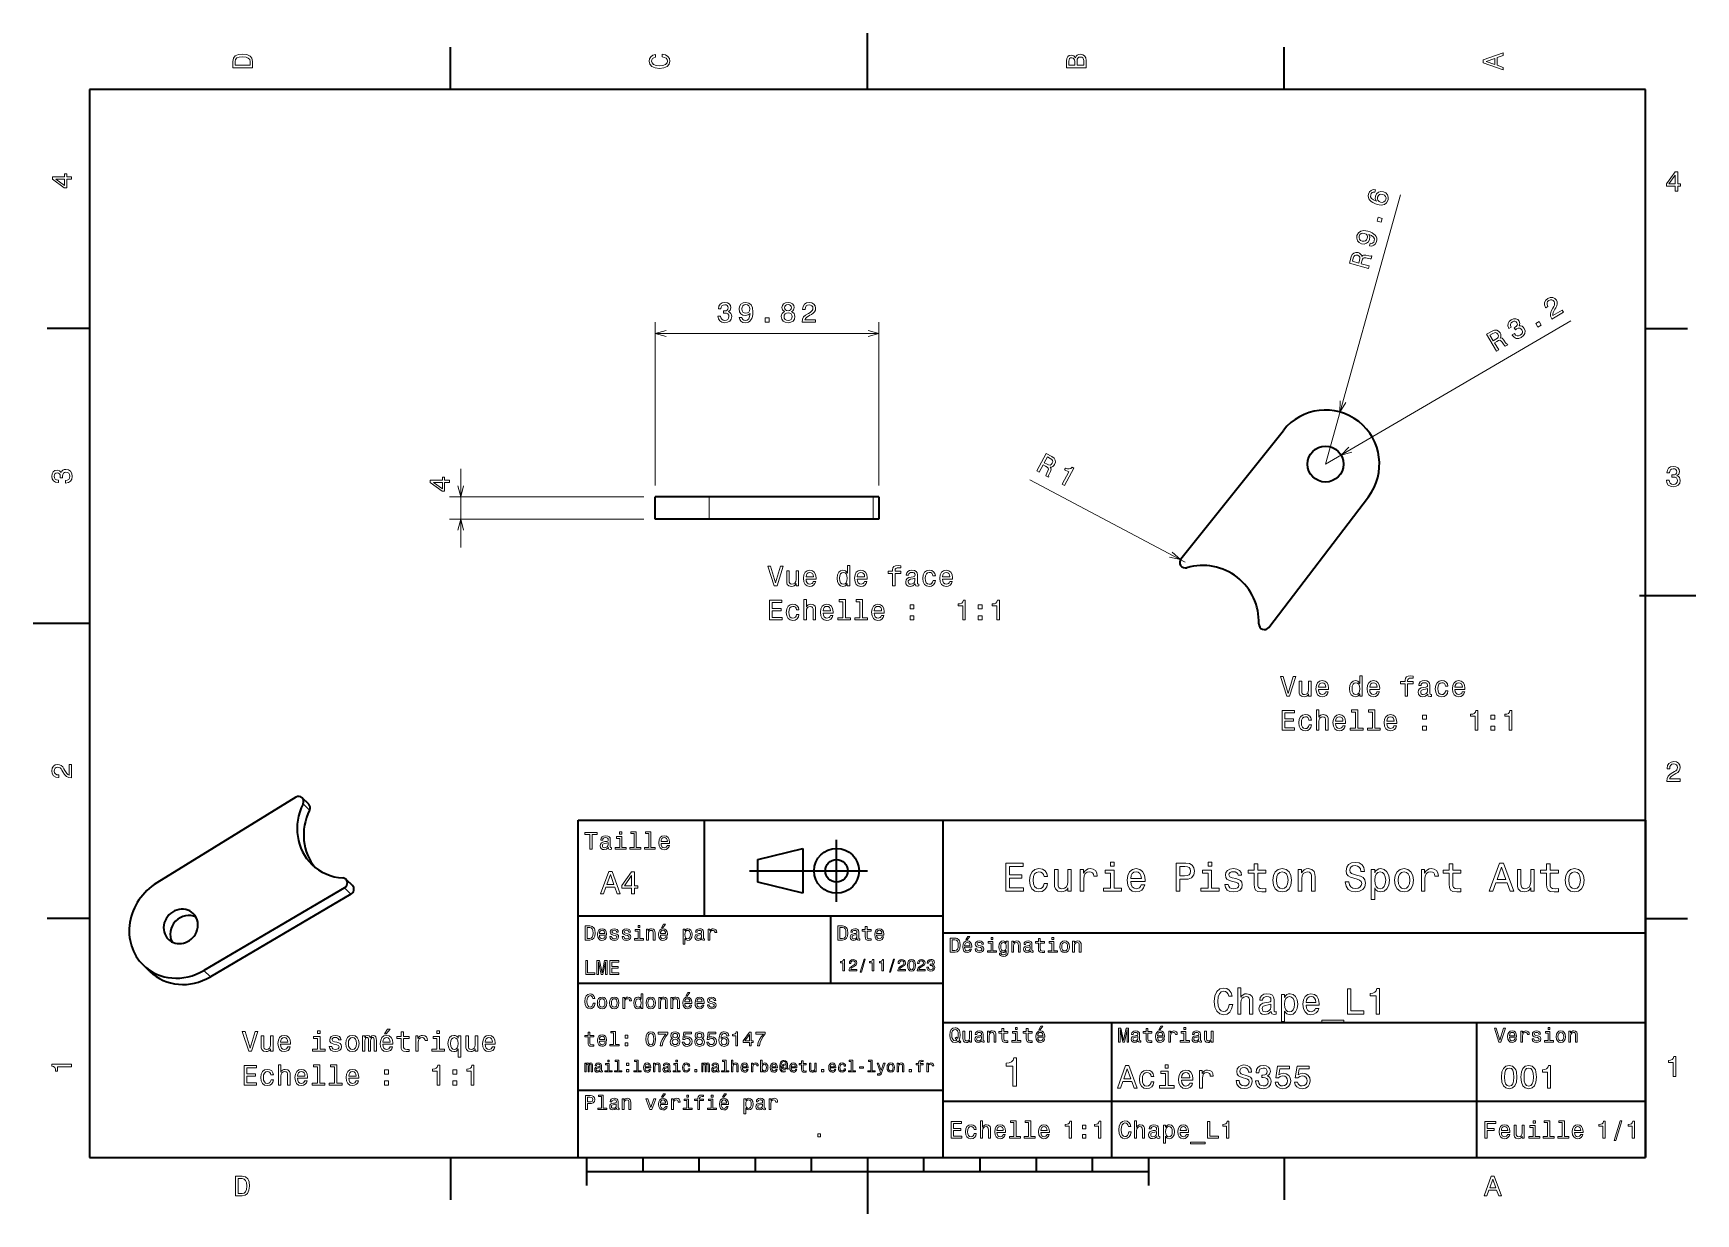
# Model space of a CAD drawing. Extents: x 0 to 296, y 0 to 210.
import ezdxf

# ---------------------------------------------------------------- set-up
doc = ezdxf.new("R2010")
doc.units = 0

msp = doc.modelspace()

# ---------------------------------------------------------------- linework, layer by layer
at = {"color": 7, "lineweight": 35, "ltscale": 0.1875}
for p, q in [((74.300003, 200), (74.300003, 207.5)), ((222.699997, 200), (222.699997, 207.5)), ((10, 157.5), (2.5, 157.5)), ((287, 157.5), (294.5, 157.5)), ((10, 52.5), (2.5, 52.5)), ((287, 52.5), (294.5, 52.5)), ((74.300003, 10), (74.300003, 2.5)), ((222.699997, 10), (222.699997, 2.5))]:
    msp.add_line(p, q, dxfattribs=at)
at = {"color": 7, "lineweight": 35, "ltscale": 0.25}
for p, q in [((148.5, 200), (148.5, 210)), ((285.941101, 110), (295.941101, 110)), ((10, 105), (0, 105)), ((192, 10), (192, 20)), ((148.5, 10), (148.5, 0))]:
    msp.add_line(p, q, dxfattribs=at)
at = {"color": 7, "lineweight": 35}
for p, q in [((287, 200), (10, 200)), ((10, 200), (10, 10)), ((287, 10), (287, 200)), ((204.299072, 116.511948), (222.530151, 139.351898)), ((149.539795, 127.539429), (120.315796, 127.539429)), ((219.9552, 104.300415), (237.668579, 127.544174)), ((149.539795, 123.539429), (120.315796, 123.539429)), ((46.726318, 74.081909), (21.987061, 58.860138)), ((97, 10), (97, 70)), ((97, 70), (287, 70)), ((162, 10), (162, 70)), ((287, 70), (287, 10)), ((127.5, 61), (148.5, 61)), ((55.386475, 57.956085), (30.36084, 43.267578)), ((56.550781, 56.835541), (31.525146, 42.147034)), ((97, 53), (162, 53)), ((162, 50), (287, 50)), ((97, 41), (162, 41)), ((162, 34), (287, 34)), ((257, 10), (257, 34)), ((97, 22), (162, 22)), ((162, 20), (287, 20)), ((10, 10), (287, 10)), ((97, 10), (287, 10)), ((98.5, 7.5), (198.5, 7.5))]:
    msp.add_line(p, q, dxfattribs=at)
at = {"color": 7, "lineweight": 13}
for p, q in [((230.033081, 133.363007), (243.388672, 181.244675)), ((110.71582, 129.539429), (110.71582, 158.598648)), ((150.539795, 129.539429), (150.539795, 158.598648)), ((230.033081, 133.363007), (273.68811, 158.819458)), ((110.71582, 156.598648), (150.539795, 156.598648)), ((205.080566, 115.888107), (177.391602, 130.551224)), ((108.71582, 127.539429), (74.0979, 127.539429)), ((108.71582, 123.539429), (74.0979, 123.539429))]:
    msp.add_line(p, q, dxfattribs=at)
at = {"color": 7, "lineweight": 13, "ltscale": 0.35}
msp.add_line((76.0979, 118.539429), (76.0979, 132.539429), dxfattribs=at)
at = {"color": 7, "lineweight": 35, "ltscale": 0.239999}
for p, q in [((120.315796, 127.539429), (110.71582, 127.539429)), ((120.315796, 123.539429), (110.71582, 123.539429))]:
    msp.add_line(p, q, dxfattribs=at)
at = {"color": 7, "lineweight": 35, "ltscale": 0.1}
for p, q in [((110.71582, 123.539429), (110.71582, 127.539429)), ((150.539795, 127.539429), (150.539795, 123.539429)), ((129, 59), (129, 63))]:
    msp.add_line(p, q, dxfattribs=at)
at = {"color": 7, "lineweight": 13, "ltscale": 0.1}
for p, q in [((120.315796, 123.539429), (120.315796, 127.539429)), ((149.539795, 127.539429), (149.539795, 123.539429))]:
    msp.add_line(p, q, dxfattribs=at)
at = {"color": 7, "lineweight": 35, "ltscale": 0.025}
for p, q in [((150.539795, 127.539429), (149.539795, 127.539429)), ((150.539795, 123.539429), (149.539795, 123.539429))]:
    msp.add_line(p, q, dxfattribs=at)
at = {"color": 7, "lineweight": 35, "ltscale": 0.040398}
for p, q in [((49.029785, 72.875488), (47.865479, 73.996033)), ((55.65332, 59.494507), (56.817627, 58.373962)), ((20.772949, 43.081726), (19.608643, 44.202271))]:
    msp.add_line(p, q, dxfattribs=at)
at = {"color": 7, "lineweight": 13, "ltscale": 0.040398}
for p, q in [((49.187744, 71.7948), (48.023438, 72.915344)), ((55.386475, 57.956085), (56.550781, 56.835541)), ((31.525146, 42.147034), (30.36084, 43.267578))]:
    msp.add_line(p, q, dxfattribs=at)
at = {"color": 7, "lineweight": 35, "ltscale": 0.425}
msp.add_line((119.5, 53), (119.5, 70), dxfattribs=at)
at = {"color": 7, "lineweight": 35, "ltscale": 0.275}
msp.add_line((143, 55.5), (143, 66.5), dxfattribs=at)
at = {"color": 7, "lineweight": 35, "ltscale": 0.206155}
for p, q in [((129, 63), (137, 65)), ((137, 57), (129, 59))]:
    msp.add_line(p, q, dxfattribs=at)
at = {"color": 7, "lineweight": 35, "ltscale": 0.2}
msp.add_line((137, 65), (137, 57), dxfattribs=at)
at = {"color": 7, "lineweight": 35, "ltscale": 0.3}
msp.add_line((142, 41), (142, 53), dxfattribs=at)
at = {"color": 7, "lineweight": 35, "ltscale": 0.35}
msp.add_line((192, 20), (192, 34), dxfattribs=at)
at = {"color": 7, "lineweight": 35, "ltscale": 0.125}
for p, q in [((98.5, 10), (98.5, 5)), ((198.5, 10), (198.5, 5))]:
    msp.add_line(p, q, dxfattribs=at)
at = {"color": 7, "lineweight": 35, "ltscale": 0.0625}
for p, q in [((108.5, 10), (108.5, 7.5)), ((118.5, 10), (118.5, 7.5)), ((128.5, 10), (128.5, 7.5)), ((138.5, 10), (138.5, 7.5)), ((158.5, 10), (158.5, 7.5)), ((168.5, 10), (168.5, 7.5)), ((178.5, 10), (178.5, 7.5)), ((188.5, 10), (188.5, 7.5))]:
    msp.add_line(p, q, dxfattribs=at)
at = {"color": 7, "lineweight": 13}
for points in [[(35.533215, 204.994965), (35.533215, 203.829971), (39.033215, 203.829971), (39.033215, 204.994965), (38.922264, 205.544678), (38.584366, 205.953171), (38.034657, 206.205338), (37.283215, 206.296112), (36.516644, 206.215424), (36.21405, 206.114563), (35.971977, 205.973343), (35.644165, 205.56485), (35.563473, 205.297562)], [(35.951801, 204.959656), (36.027451, 205.342941), (36.259438, 205.605194), (36.672985, 205.761536), (37.283215, 205.811966), (37.873272, 205.756485), (38.286816, 205.600143), (38.533936, 205.332855), (38.614628, 204.959656), (38.614628, 204.298996), (35.951801, 204.298996)], [(111.93206, 205.817017), (112.35569, 205.716141), (112.658287, 205.549713), (112.844887, 205.317734), (112.905403, 205.045395), (112.814629, 204.71759), (112.54229, 204.460388), (112.098488, 204.28891), (111.483215, 204.233429), (110.872986, 204.28891), (110.424141, 204.455338), (110.151802, 204.71254), (110.055984, 205.045395), (110.106415, 205.287476), (110.247627, 205.494247), (110.474571, 205.655624), (110.787247, 205.766571), (110.787247, 206.245682), (110.308144, 206.094391), (109.94503, 205.832138), (109.718086, 205.474075), (109.637398, 205.045395), (109.763474, 204.510818), (110.116501, 204.10231), (110.696472, 203.840057), (111.483215, 203.749283), (112.269958, 203.840057), (112.84993, 204.10231), (113.208, 204.510818), (113.329041, 205.045395), (113.233215, 205.51442), (112.965927, 205.892654), (112.527161, 206.159943), (111.93206, 206.301163)], [(185.542007, 205.630417), (185.249496, 205.983429), (185.052811, 206.074219), (184.81073, 206.104477), (184.432495, 206.03891), (184.160156, 205.842224), (183.993729, 205.524506), (183.933212, 205.080704), (183.933212, 203.835022), (187.433212, 203.835022), (187.433212, 205.151306), (187.36261, 205.620331), (187.155838, 205.968307), (186.828018, 206.185165), (186.384216, 206.260818), (186.08667, 206.215424), (185.839554, 206.094391), (185.65799, 205.897705)], [(185.385666, 204.984879), (185.385666, 204.298996), (184.351807, 204.298996), (184.351807, 205.025223), (184.382065, 205.297562), (184.472839, 205.489197), (184.629181, 205.605194), (184.86116, 205.645538), (185.093155, 205.600143), (185.254532, 205.479111), (185.355408, 205.272339)], [(187.014618, 205.095825), (187.014618, 204.298996), (185.809296, 204.298996), (185.809296, 205.050446), (185.844589, 205.368164), (185.9505, 205.595108), (186.132065, 205.731277), (186.394302, 205.776657), (186.671692, 205.731277), (186.863327, 205.605194), (186.979324, 205.393372)], [(261.633209, 203.466858), (261.633209, 203.930847), (260.604401, 204.298996), (260.604401, 205.695969), (261.633209, 206.064133), (261.633209, 206.538193), (258.128174, 205.257217), (258.128174, 204.742798)], [(260.17572, 204.460388), (258.632477, 205), (260.17572, 205.539627)], [(6.833213, 184.02739), (6.833213, 184.481277), (5.965778, 184.481277), (5.965778, 184.98056), (5.56232, 184.98056), (5.56232, 184.481277), (3.408862, 184.481277), (3.408862, 184.022339), (5.521974, 182.489197), (5.965778, 182.489197), (5.965778, 184.02739)], [(5.56232, 182.912827), (3.993876, 184.02739), (5.56232, 184.02739)], [(292.277374, 181.916794), (292.731262, 181.916794), (292.731262, 182.784225), (293.23056, 182.784225), (293.23056, 183.187683), (292.731262, 183.187683), (292.731262, 185.341141), (292.272339, 185.341141), (290.739197, 183.228027), (290.739197, 182.784225), (292.277374, 182.784225)], [(291.162842, 183.187683), (292.277374, 184.756134), (292.277374, 183.187683)], [(238.916748, 182.172668), (238.497559, 182.190125), (238.146484, 182.057678), (237.869751, 181.778839), (237.687256, 181.368958), (237.641357, 181.072861), (237.664551, 180.799377), (237.75415, 180.538773), (237.916382, 180.294556), (238.142944, 180.074295), (238.438599, 179.876648), (238.803467, 179.701584), (239.230347, 179.561569), (239.941895, 179.446884), (240.508545, 179.545349), (240.91687, 179.845108), (241.165161, 180.341293), (241.209106, 180.836884), (241.081055, 181.260056), (240.786621, 181.593491), (240.353027, 181.803452), (239.86853, 181.849579), (239.451538, 181.725037), (239.131958, 181.442474), (238.934937, 181.036667), (238.903442, 180.548065), (239.084106, 180.125931), (238.570068, 180.347855), (238.229614, 180.610336), (238.067749, 180.912064), (238.082153, 181.264069), (238.188721, 181.496109), (238.342285, 181.652252), (238.546143, 181.726273), (238.792114, 181.725739)], [(240.22644, 181.330887), (240.517578, 181.192078), (240.712891, 180.991028), (240.807373, 180.729065), (240.780029, 180.443481), (240.651489, 180.170425), (240.439941, 179.99382), (240.16748, 179.917984), (239.849243, 179.959625), (239.561646, 180.092224), (239.371216, 180.291916), (239.287842, 180.55603), (239.318359, 180.872116), (239.445068, 181.119537), (239.644165, 181.289124), (239.9104, 181.36145)], [(237.886108, 172.189713), (238.290283, 172.155533), (238.644775, 172.281754), (238.921509, 172.560608), (239.111572, 172.978836), (239.157471, 173.274933), (239.141846, 173.556778), (239.052246, 173.817383), (238.890015, 174.0616), (238.663452, 174.28186), (238.362915, 174.480865), (238.001587, 174.649704), (237.571167, 174.795944), (236.863159, 174.904419), (236.296509, 174.805954), (235.889648, 174.511047), (235.637695, 174.021072), (235.592407, 173.520615), (235.725342, 173.0961), (236.019775, 172.762665), (236.449829, 172.558929), (236.937866, 172.506577), (237.356201, 172.635971), (237.674438, 172.913696), (237.86792, 173.325714), (237.902954, 173.80809), (237.717407, 174.231583), (238.234985, 174.003448), (238.575439, 173.740952), (238.737305, 173.43924), (238.71936, 173.093445), (238.61499, 172.850327), (238.456543, 172.695541), (238.252686, 172.621521), (238.010864, 172.636627)], [(239.957153, 176.385986), (240.144165, 177.056351), (239.42041, 177.258255), (239.233398, 176.587875)], [(236.576416, 173.031479), (236.288818, 173.164078), (236.088623, 173.366486), (235.997681, 173.622238), (236.021484, 173.914032), (236.154907, 174.18573), (236.366455, 174.362335), (236.637573, 174.433319), (236.953613, 174.40274), (237.244751, 174.263947), (237.435181, 174.06424), (237.513672, 173.801483), (237.479614, 173.491608), (237.356567, 173.237976), (237.157349, 173.06839), (236.895996, 172.994705)], [(237.6604, 168.151611), (237.786377, 168.603394), (236.363037, 169.000397), (236.491821, 169.461884), (236.601196, 169.797867), (236.728882, 169.992645), (236.921631, 170.064514), (237.221802, 170.033142), (237.665771, 169.935486), (237.960571, 169.884689), (238.146851, 169.895569), (238.289063, 170.405624), (238.196777, 170.431381), (238.029663, 170.35759), (237.766113, 170.389175), (237.212646, 170.506927), (236.786377, 170.536819), (236.628906, 170.460312), (236.487793, 170.311172), (236.420532, 170.539368), (236.288452, 170.722809), (236.099121, 170.869873), (235.849854, 170.970825), (235.422729, 171.016632), (235.0625, 170.907684), (234.788574, 170.638565), (234.603394, 170.218979), (234.289063, 169.091965)], [(234.981079, 169.977509), (235.092896, 170.265701), (235.243408, 170.448837), (235.450073, 170.532578), (235.729492, 170.50177), (235.997681, 170.374603), (236.131104, 170.196014), (236.15625, 169.948166), (236.095093, 169.635361), (235.950195, 169.11557), (234.828003, 169.428574)], [(270.306396, 159.162582), (272.384521, 160.37439), (272.166016, 160.749054), (270.52356, 159.791306), (270.495728, 160.049408), (270.553467, 160.310776), (270.856689, 160.902084), (271.037476, 161.182678), (271.21582, 161.537674), (271.293579, 161.874908), (271.26123, 162.200546), (271.134644, 162.517853), (270.847168, 162.840607), (270.474731, 163.008743), (270.054321, 163.00882), (269.611084, 162.837906), (269.236084, 162.519958), (269.037354, 162.12973), (269.023193, 161.683594), (269.204956, 161.211639), (269.240601, 161.150635), (269.636963, 161.381821), (269.616699, 161.416672), (269.483154, 161.735794), (269.473755, 162.022217), (269.579834, 162.270874), (269.800171, 162.463593), (270.078247, 162.567383), (270.329102, 162.567703), (270.550171, 162.468933), (270.718262, 162.280853), (270.804565, 162.062668), (270.820923, 161.844498), (270.767822, 161.615067), (270.652344, 161.372589), (270.476563, 161.083298), (270.207153, 160.564209), (270.074219, 160.101395), (270.098877, 159.648697), (270.298828, 159.175659)], [(121.884766, 159.698059), (121.884766, 159.662766), (121.965454, 159.178619), (122.202515, 158.815506), (122.575684, 158.583511), (123.069946, 158.497772), (123.594482, 158.583511), (123.987854, 158.80542), (124.23999, 159.158447), (124.33075, 159.612335), (124.290405, 159.909882), (124.179504, 160.151962), (123.997925, 160.338562), (123.755859, 160.474716), (124.083679, 160.747055), (124.199646, 161.180771), (124.124023, 161.574142), (123.907166, 161.871704), (123.554077, 162.058289), (123.069946, 162.123856), (122.616089, 162.043167), (122.268066, 161.821259), (122.041138, 161.468231), (121.965454, 160.999222), (121.965454, 160.963913), (122.414307, 160.963913), (122.454712, 161.286682), (122.585815, 161.518677), (122.797607, 161.659882), (123.095215, 161.710312), (123.357422, 161.669968), (123.549072, 161.564056), (123.665039, 161.392593), (123.710449, 161.160599), (123.665039, 160.913483), (123.544067, 160.747055), (123.332275, 160.646194), (123.0448, 160.615936), (122.848022, 160.620972), (122.848022, 160.222565), (123.095215, 160.232651), (123.412964, 160.187256), (123.649902, 160.066223), (123.791138, 159.869537), (123.841614, 159.612335), (123.786133, 159.319824), (123.639893, 159.102966), (123.407837, 158.966797), (123.10022, 158.921402), (122.782471, 158.971832), (122.550537, 159.123138), (122.404297, 159.365219), (122.348755, 159.698059)], [(125.681335, 159.46608), (125.757019, 159.067657), (125.973877, 158.760025), (126.316772, 158.56839), (126.770691, 158.497772), (127.068237, 158.533081), (127.33551, 158.623856), (127.5625, 158.780197), (127.75415, 159.002106), (127.905396, 159.27948), (128.016357, 159.622421), (128.081909, 160.015793), (128.107178, 160.469681), (128.021423, 161.180771), (127.774292, 161.700226), (127.38092, 162.012909), (126.841309, 162.123856), (126.347046, 162.033081), (125.973877, 161.791), (125.731812, 161.417801), (125.651123, 160.948792), (125.731812, 160.46463), (125.968811, 160.096481), (126.321838, 159.864487), (126.770691, 159.788849), (127.244751, 159.884659), (127.602844, 160.17717), (127.522156, 159.617371), (127.360779, 159.218964), (127.113647, 158.981934), (126.775757, 158.906281), (126.513489, 158.941574), (126.321838, 159.052536), (126.19574, 159.22905), (126.145325, 159.46608)], [(126.140259, 160.953827), (126.190735, 161.26651), (126.331909, 161.513626), (126.553833, 161.669968), (126.841309, 161.725449), (127.138855, 161.669968), (127.365784, 161.513626), (127.507019, 161.271545), (127.5625, 160.958878), (127.507019, 160.641144), (127.365784, 160.404114), (127.133789, 160.257858), (126.826172, 160.207428), (126.548767, 160.257858), (126.331909, 160.404114), (126.190735, 160.636108)], [(133.738403, 160.484802), (133.481201, 160.343597), (133.304688, 160.146912), (133.193726, 159.899796), (133.158447, 159.602249), (133.239136, 159.153397), (133.47113, 158.80542), (133.849365, 158.583511), (134.36377, 158.497772), (134.873169, 158.583511), (135.251404, 158.80542), (135.483398, 159.153397), (135.569092, 159.602249), (135.528748, 159.899796), (135.422852, 160.146912), (135.241272, 160.343597), (134.989136, 160.484802), (135.190857, 160.60585), (135.332092, 160.772278), (135.417786, 160.973999), (135.448059, 161.221115), (135.367371, 161.579193), (135.155579, 161.866653), (134.812622, 162.053253), (134.36377, 162.123856), (133.909912, 162.053253), (133.566956, 161.866653), (133.350098, 161.579193), (133.274414, 161.221115), (133.299683, 160.973999), (133.385376, 160.772278)], [(133.642578, 159.612335), (133.687988, 159.879623), (133.834229, 160.081345), (134.061157, 160.212479), (134.36377, 160.257858), (134.661316, 160.212479), (134.888245, 160.081345), (135.034546, 159.879623), (135.084961, 159.612335), (135.034546, 159.32486), (134.888245, 159.108002), (134.661316, 158.966797), (134.36377, 158.921402), (134.061157, 158.966797), (133.834229, 159.108002), (133.687988, 159.32486)], [(133.75354, 161.180771), (133.793884, 161.402679), (133.914917, 161.574142), (134.106567, 161.680054), (134.36377, 161.720398), (134.615967, 161.680054), (134.807556, 161.574142), (134.928589, 161.402679), (134.973999, 161.180771), (134.928589, 160.953827), (134.807556, 160.777313), (134.615967, 160.661316), (134.36377, 160.626022), (134.106567, 160.666367), (133.914917, 160.777313), (133.793884, 160.953827)], [(136.869263, 158.598648), (139.274841, 158.598648), (139.274841, 159.032364), (137.373596, 159.032364), (137.479492, 159.269394), (137.661011, 159.46608), (138.220825, 159.824142), (138.518372, 159.975449), (138.851257, 160.192307), (139.088257, 160.444458), (139.224426, 160.74202), (139.274841, 161.07991), (139.189148, 161.50354), (138.952087, 161.836395), (138.588989, 162.048203), (138.119995, 162.123856), (137.635803, 162.038116), (137.267639, 161.801086), (137.03064, 161.422852), (136.949951, 160.923569), (136.949951, 160.852966), (137.408875, 160.852966), (137.408875, 160.893311), (137.454285, 161.236252), (137.590454, 161.488403), (137.807312, 161.649796), (138.094727, 161.705276), (138.387268, 161.654831), (138.604126, 161.528763), (138.745361, 161.332077), (138.795776, 161.084946), (138.760437, 160.852966), (138.664612, 160.656281), (138.503235, 160.484802), (138.281372, 160.333511), (137.983826, 160.172134), (137.489563, 159.859451), (137.141602, 159.526596), (136.934814, 159.123138), (136.869263, 158.61377)], [(130.279785, 158.598648), (130.975708, 158.598648), (130.975708, 159.350082), (130.279785, 159.350082)], [(260.456421, 153.4189), (260.861572, 153.655167), (260.117188, 154.931656), (260.531128, 155.173004), (260.843628, 155.337769), (261.070923, 155.38855), (261.259277, 155.305756), (261.452759, 155.074127), (261.703247, 154.694733), (261.879272, 154.452927), (262.020386, 154.330933), (262.477905, 154.597687), (262.429565, 154.680466), (262.258301, 154.744019), (262.091309, 154.950241), (261.776245, 155.420395), (261.491333, 155.7388), (261.325073, 155.79364), (261.119995, 155.784958), (261.230713, 155.995499), (261.263794, 156.219116), (261.230469, 156.456528), (261.121948, 156.702682), (260.847534, 157.033066), (260.513184, 157.205917), (260.12915, 157.203796), (259.704102, 157.031784), (258.693359, 156.442398)], [(263.262939, 156.328064), (263.280762, 156.297562), (263.594238, 155.919968), (263.981934, 155.725693), (264.421265, 155.713287), (264.891357, 155.888184), (265.30127, 156.226456), (265.529297, 156.616302), (265.569336, 157.048294), (265.419067, 157.486115), (265.234375, 157.722839), (265.016602, 157.876068), (264.765747, 157.945801), (264.488037, 157.941498), (264.634033, 158.341873), (264.515747, 158.774979), (264.252197, 159.076691), (263.915039, 159.224487), (263.515991, 159.207855), (263.064819, 159.020599), (262.713257, 158.72226), (262.524536, 158.35527), (262.506226, 157.935989), (262.677246, 157.492706), (262.694946, 157.462219), (263.082764, 157.688324), (262.954956, 157.987473), (262.951416, 158.253922), (263.063232, 158.482605), (263.294922, 158.676056), (263.541748, 158.773315), (263.76062, 158.778366), (263.947266, 158.688675), (264.103271, 158.511124), (264.188599, 158.274796), (264.167847, 158.070053), (264.035645, 157.876221), (263.802612, 157.705276), (263.630127, 157.61055), (263.830811, 157.266373), (264.039185, 157.399567), (264.336548, 157.520416), (264.602295, 157.535248), (264.823364, 157.436478), (264.99646, 157.2397), (265.095947, 156.959061), (265.078857, 156.698059), (264.947021, 156.463562), (264.704102, 156.269394), (264.404175, 156.152908), (264.127563, 156.166748), (263.879272, 156.302185), (263.663696, 156.561783)], [(267.841431, 157.725189), (268.442627, 158.075775), (268.064087, 158.724915), (267.462891, 158.374329)], [(259.806763, 156.595428), (260.087769, 156.724258), (260.323364, 156.750717), (260.529907, 156.666824), (260.70874, 156.450073), (260.812622, 156.171997), (260.783813, 155.950912), (260.62915, 155.75563), (260.367432, 155.573807), (259.901245, 155.301971), (259.314453, 156.30835)], [(178.675171, 132.134598), (179.0896, 131.9151), (179.781128, 133.220963), (180.20459, 132.99675), (180.509521, 132.818161), (180.672485, 132.651917), (180.70166, 132.448196), (180.606934, 132.161636), (180.416748, 131.748718), (180.304321, 131.471603), (180.275146, 131.287292), (180.743164, 131.039474), (180.787964, 131.124146), (180.751587, 131.303223), (180.838623, 131.553864), (181.071777, 132.06955), (181.191895, 132.479599), (181.150757, 132.649765), (181.035156, 132.819412), (181.272461, 132.836426), (181.479858, 132.926331), (181.66394, 133.079941), (181.815796, 133.302002), (181.95166, 133.709412), (181.921997, 134.08461), (181.717529, 134.409744), (181.347168, 134.680099), (180.31311, 135.227661)], [(181.03064, 134.362625), (181.28833, 134.19191), (181.435181, 134.005753), (181.4729, 133.786026), (181.383179, 133.519669), (181.20166, 133.28476), (180.998779, 133.192505), (180.751221, 133.22084), (180.458618, 133.34726), (179.981812, 133.599792), (180.526978, 134.629333)], [(5.73379, 129.979111), (5.769093, 129.979111), (6.253242, 130.059799), (6.616354, 130.296829), (6.848343, 130.670029), (6.934078, 131.164276), (6.848343, 131.688766), (6.626441, 132.082138), (6.273415, 132.334305), (5.819525, 132.425079), (5.521974, 132.384735), (5.279899, 132.273788), (5.0933, 132.092224), (4.957133, 131.850143), (4.684798, 132.177963), (4.251081, 132.293961), (3.857709, 132.218307), (3.560158, 132.00145), (3.373559, 131.648422), (3.307997, 131.164276), (3.388689, 130.710388), (3.610591, 130.362396), (3.963617, 130.135452), (4.432637, 130.059799), (4.46794, 130.059799), (4.46794, 130.508652), (4.145173, 130.548996), (3.913184, 130.680115), (3.771974, 130.891937), (3.721542, 131.189484), (3.761888, 131.451736), (3.867795, 131.643372), (4.039265, 131.759369), (4.271254, 131.804764), (4.518372, 131.759369), (4.684798, 131.638336), (4.785663, 131.426514), (4.815922, 131.139053), (4.810879, 130.942368), (5.209294, 130.942368), (5.199208, 131.189484), (5.244596, 131.507217), (5.365634, 131.744247), (5.56232, 131.885452), (5.819525, 131.935883), (6.112032, 131.880417), (6.328891, 131.734161), (6.465058, 131.502167), (6.510447, 131.194534), (6.460014, 130.876801), (6.308718, 130.644821), (6.066643, 130.498566), (5.73379, 130.443085)], [(74.0979, 130.071472), (74.0979, 130.525375), (73.230469, 130.525375), (73.230469, 131.024658), (72.827026, 131.024658), (72.827026, 130.525375), (70.673584, 130.525375), (70.673584, 130.066437), (72.786621, 128.533295), (73.230469, 128.533295), (73.230469, 130.071472)], [(183.15564, 129.761917), (183.561157, 129.54715), (185.210938, 132.662491), (184.907837, 132.822983), (184.683716, 132.593597), (184.426392, 132.495834), (184.124634, 132.518677), (183.76709, 132.662399), (183.599487, 132.345963), (184.321533, 131.963608)], [(290.729126, 130.51622), (290.729126, 130.480911), (290.809814, 129.996765), (291.046844, 129.633652), (291.420044, 129.401657), (291.914276, 129.315933), (292.438782, 129.401657), (292.832153, 129.623566), (293.08429, 129.976593), (293.175079, 130.430481), (293.134735, 130.728027), (293.023773, 130.970108), (292.842224, 131.156708), (292.600159, 131.292877), (292.927948, 131.565216), (293.043945, 131.998932), (292.968292, 132.392303), (292.751434, 132.68985), (292.398407, 132.87645), (291.914276, 132.942017), (291.460388, 132.861313), (291.112396, 132.63942), (290.885468, 132.286392), (290.809814, 131.817368), (290.809814, 131.782074), (291.258636, 131.782074), (291.299011, 132.104828), (291.430115, 132.336823), (291.641937, 132.478027), (291.939484, 132.528473), (292.201721, 132.488113), (292.393372, 132.382217), (292.509369, 132.210739), (292.554749, 131.97876), (292.509369, 131.731628), (292.388336, 131.565216), (292.176514, 131.46434), (291.889069, 131.434082), (291.692383, 131.439133), (291.692383, 131.04071), (291.939484, 131.050797), (292.257202, 131.005417), (292.494232, 130.884369), (292.635468, 130.687683), (292.685883, 130.430481), (292.630402, 130.13797), (292.484161, 129.921112), (292.252167, 129.784943), (291.944519, 129.739563), (291.626801, 129.789993), (291.394806, 129.941284), (291.248566, 130.183365), (291.193085, 130.51622)], [(72.827026, 128.956924), (71.258545, 130.071472), (72.827026, 130.071472)], [(133.023346, 115.187843), (132.145813, 112.207298), (131.243088, 115.187843), (130.763977, 115.187843), (131.893661, 111.6828), (132.39798, 111.6828), (133.502441, 115.187843)], [(136.225784, 114.391014), (135.781982, 114.391014), (135.781982, 112.827614), (135.731552, 112.4645), (135.585297, 112.202255), (135.358353, 112.040871), (135.060806, 111.99044), (134.823776, 112.030785), (134.67247, 112.151817), (134.586746, 112.358589), (134.566574, 112.6511), (134.566574, 114.391014), (134.122772, 114.391014), (134.122772, 112.610756), (134.137894, 112.252686), (134.233719, 111.955132), (134.52623, 111.6828), (134.995239, 111.586983), (135.247406, 111.622284), (135.464264, 111.713058), (135.650864, 111.8694), (135.802155, 112.096344), (135.802155, 111.6828), (136.225784, 111.6828)], [(137.562241, 112.908302), (139.337463, 112.908302), (139.342499, 113.115074), (139.26181, 113.695045), (139.039917, 114.128769), (138.68689, 114.391014), (138.217865, 114.486832), (137.758926, 114.385971), (137.405899, 114.103546), (137.178955, 113.644615), (137.098267, 113.039429), (137.17392, 112.419113), (137.400864, 111.965218), (137.74884, 111.6828), (138.202728, 111.586983), (138.5961, 111.652542), (138.918869, 111.824013), (139.155899, 112.096344), (139.292068, 112.459457), (138.853317, 112.459457), (138.762527, 112.257729), (138.631409, 112.10643), (138.258209, 111.985397), (137.970749, 112.040871), (137.753891, 112.217384), (137.612671, 112.504845), (137.562241, 112.893173)], [(137.562241, 113.281502), (137.617722, 113.629486), (137.753891, 113.886688), (137.960663, 114.04303), (138.233002, 114.098503), (138.50029, 114.04303), (138.707062, 113.886688), (138.833145, 113.629486), (138.878525, 113.281502)], [(144.910233, 112.101387), (144.910233, 111.6828), (145.354034, 111.6828), (145.354034, 115.303841), (144.915268, 115.303841), (144.915268, 113.97747), (144.577377, 114.360756), (144.370605, 114.45153), (144.133575, 114.486832), (143.704895, 114.385971), (143.37204, 114.103546), (143.155182, 113.649658), (143.079544, 113.039429), (143.155182, 112.429199), (143.37204, 111.970261), (143.704895, 111.6828), (144.133575, 111.586983), (144.370605, 111.622284), (144.582413, 111.713058)], [(144.209213, 114.088417), (144.501724, 114.017815), (144.723633, 113.821129), (144.854752, 113.493317), (144.905182, 113.039429), (144.854752, 112.580498), (144.723633, 112.252686), (144.501724, 112.050957), (144.209213, 111.985397), (143.931839, 112.050957), (143.720032, 112.252686), (143.578812, 112.585541), (143.533432, 113.039429), (143.578812, 113.488274), (143.720032, 113.816086), (143.931839, 114.017815)], [(146.670319, 112.908302), (148.445526, 112.908302), (148.450577, 113.115074), (148.369888, 113.695045), (148.14798, 114.128769), (147.794952, 114.391014), (147.325928, 114.486832), (146.867004, 114.385971), (146.513977, 114.103546), (146.287033, 113.644615), (146.206345, 113.039429), (146.281982, 112.419113), (146.508926, 111.965218), (146.856918, 111.6828), (147.310806, 111.586983), (147.704178, 111.652542), (148.026947, 111.824013), (148.263977, 112.096344), (148.400146, 112.459457), (147.96138, 112.459457), (147.870605, 112.257729), (147.739471, 112.10643), (147.366287, 111.985397), (147.078812, 112.040871), (146.861954, 112.217384), (146.720749, 112.504845), (146.670319, 112.893173)], [(146.670319, 113.281502), (146.725784, 113.629486), (146.861954, 113.886688), (147.068726, 114.04303), (147.341064, 114.098503), (147.608353, 114.04303), (147.815125, 113.886688), (147.941208, 113.629486), (147.986603, 113.281502)], [(152.969299, 113.921997), (152.969299, 111.6828), (153.413116, 111.6828), (153.413116, 113.921997), (154.421753, 113.921997), (154.421753, 114.300232), (153.413116, 114.300232), (153.413116, 114.46666), (153.44841, 114.668388), (153.564407, 114.804558), (153.761093, 114.885246), (154.043518, 114.915512), (154.421753, 114.89534), (154.421753, 115.278625), (153.942657, 115.303841), (153.508942, 115.258446), (153.206345, 115.122284), (153.02478, 114.885246), (152.969299, 114.547356), (152.969299, 114.300232), (152.157349, 114.300232), (152.157349, 113.921997)], [(156.99884, 112.035828), (156.99884, 112.020699), (157.024063, 111.849228), (157.099716, 111.728188), (157.417435, 111.63237), (157.664551, 111.672714), (157.664551, 112.015656), (157.55864, 112.000526), (157.417435, 112.066086), (157.392212, 112.267815), (157.392212, 113.66983), (157.331696, 114.027901), (157.155182, 114.28006), (156.847549, 114.431358), (156.413834, 114.486832), (155.990204, 114.426315), (155.677521, 114.254845), (155.480835, 113.987556), (155.415268, 113.634529), (155.415268, 113.604271), (155.81369, 113.604271), (155.848984, 113.816086), (155.959946, 113.967384), (156.141495, 114.058159), (156.398697, 114.09346), (156.645813, 114.068245), (156.822327, 113.992599), (156.928238, 113.861473), (156.963547, 113.679916), (156.943375, 113.468102), (156.862671, 113.362198), (156.66095, 113.31176), (156.282715, 113.271416), (155.848984, 113.180641), (155.541351, 113.019257), (155.359802, 112.767097), (155.304321, 112.393898), (155.354752, 112.061043), (155.511093, 111.813927), (155.76326, 111.657585), (156.111237, 111.602112), (156.580261, 111.708015)], [(156.94841, 112.630928), (156.887894, 112.368683), (156.726517, 112.166946), (156.484436, 112.035828), (156.18689, 111.99044), (155.995239, 112.015656), (155.85907, 112.096344), (155.773346, 112.237556), (155.748123, 112.434242), (155.768295, 112.610756), (155.848984, 112.736832), (156.171753, 112.878044), (156.580261, 112.93856), (156.94841, 113.059601)], [(160.150864, 113.493317), (160.58963, 113.493317), (160.49884, 113.896774), (160.281982, 114.2145), (159.944092, 114.411186), (159.505325, 114.486832), (159.021179, 114.385971), (158.653015, 114.103546), (158.421036, 113.644615), (158.340347, 113.029343), (158.415985, 112.419113), (158.642944, 111.965218), (159.001007, 111.6828), (159.490204, 111.586983), (159.92392, 111.662628), (160.26181, 111.874443), (160.493805, 112.207298), (160.594666, 112.6511), (160.171036, 112.6511), (160.095383, 112.368683), (159.954178, 112.15686), (159.752441, 112.025742), (159.505325, 111.985397), (159.197693, 112.050957), (158.975784, 112.252686), (158.83963, 112.580498), (158.794235, 113.044472), (158.83963, 113.49836), (158.980835, 113.826172), (159.207779, 114.027901), (159.505325, 114.098503), (159.767578, 114.053116), (159.964264, 113.937126), (160.095383, 113.745483)], [(161.850433, 112.908302), (163.625641, 112.908302), (163.630692, 113.115074), (163.549988, 113.695045), (163.328094, 114.128769), (162.975067, 114.391014), (162.506042, 114.486832), (162.047119, 114.385971), (161.694092, 114.103546), (161.467148, 113.644615), (161.386444, 113.039429), (161.462097, 112.419113), (161.689041, 111.965218), (162.037033, 111.6828), (162.490921, 111.586983), (162.884293, 111.652542), (163.207062, 111.824013), (163.444092, 112.096344), (163.580261, 112.459457), (163.141495, 112.459457), (163.05072, 112.257729), (162.919586, 112.10643), (162.546387, 111.985397), (162.258926, 112.040871), (162.042068, 112.217384), (161.900864, 112.504845), (161.850433, 112.893173)], [(161.850433, 113.281502), (161.905899, 113.629486), (162.042068, 113.886688), (162.24884, 114.04303), (162.521179, 114.098503), (162.788467, 114.04303), (162.995239, 113.886688), (163.121323, 113.629486), (163.166718, 113.281502)], [(131.086746, 105.635971), (133.305756, 105.635971), (133.305756, 106.059601), (131.55072, 106.059601), (131.55072, 107.244759), (133.11412, 107.244759), (133.11412, 107.663345), (131.55072, 107.663345), (131.55072, 108.712341), (133.265411, 108.712341), (133.265411, 109.135971), (131.086746, 109.135971)], [(135.862671, 107.446487), (136.301437, 107.446487), (136.210663, 107.849945), (135.993805, 108.167671), (135.655899, 108.364357), (135.217148, 108.440002), (134.733002, 108.339142), (134.364838, 108.056717), (134.132858, 107.597786), (134.052155, 106.982513), (134.127808, 106.372284), (134.354752, 105.918388), (134.71283, 105.635971), (135.202011, 105.540154), (135.635727, 105.615799), (135.973633, 105.827614), (136.205612, 106.160469), (136.306488, 106.604271), (135.882858, 106.604271), (135.807205, 106.321854), (135.665985, 106.110031), (135.464264, 105.978912), (135.217148, 105.938568), (134.909515, 106.004128), (134.687607, 106.205856), (134.551437, 106.533669), (134.506042, 106.997643), (134.551437, 107.45153), (134.692642, 107.779343), (134.919601, 107.981071), (135.217148, 108.051674), (135.479385, 108.006287), (135.676086, 107.890297), (135.807205, 107.698654)], [(137.17392, 105.635971), (137.617722, 105.635971), (137.617722, 107.199371), (137.663116, 107.557442), (137.809357, 107.819687), (138.036316, 107.981071), (138.338898, 108.041588), (138.580978, 107.991158), (138.732269, 107.854988), (138.807922, 107.628044), (138.833145, 107.325455), (138.833145, 105.635971), (139.276947, 105.635971), (139.276947, 107.416229), (139.256775, 107.7743), (139.165985, 108.071854), (138.868439, 108.344185), (138.404465, 108.440002), (138.152298, 108.404701), (137.93544, 108.308884), (137.753891, 108.157585), (137.617722, 107.950813), (137.617722, 109.257011), (137.17392, 109.257011)], [(140.598267, 106.861473), (142.373489, 106.861473), (142.378525, 107.068245), (142.297836, 107.648216), (142.075928, 108.08194), (141.722916, 108.344185), (141.253891, 108.440002), (140.794952, 108.339142), (140.441925, 108.056717), (140.214981, 107.597786), (140.134293, 106.992599), (140.209946, 106.372284), (140.43689, 105.918388), (140.784866, 105.635971), (141.238754, 105.540154), (141.632126, 105.605713), (141.954895, 105.777184), (142.191925, 106.049515), (142.328094, 106.412628), (141.889343, 106.412628), (141.798553, 106.210899), (141.667435, 106.059601), (141.294235, 105.938568), (141.006775, 105.994041), (140.789917, 106.170555), (140.648697, 106.458015), (140.598267, 106.846344)], [(140.598267, 107.234673), (140.653748, 107.582657), (140.789917, 107.839859), (140.996689, 107.996201), (141.269012, 108.051674), (141.536316, 107.996201), (141.743088, 107.839859), (141.869156, 107.582657), (141.914551, 107.234673)], [(144.128525, 108.883812), (144.128525, 106.009171), (143.215698, 106.009171), (143.215698, 105.635971), (145.480118, 105.635971), (145.480118, 106.009171), (144.572327, 106.009171), (144.572327, 109.257011), (143.432556, 109.257011), (143.432556, 108.883812)], [(147.164551, 108.883812), (147.164551, 106.009171), (146.251724, 106.009171), (146.251724, 105.635971), (148.516144, 105.635971), (148.516144, 106.009171), (147.608353, 106.009171), (147.608353, 109.257011), (146.468582, 109.257011), (146.468582, 108.883812)], [(149.706345, 106.861473), (151.481552, 106.861473), (151.486603, 107.068245), (151.405914, 107.648216), (151.184006, 108.08194), (150.830978, 108.344185), (150.361954, 108.440002), (149.90303, 108.339142), (149.550003, 108.056717), (149.323059, 107.597786), (149.242355, 106.992599), (149.318008, 106.372284), (149.544952, 105.918388), (149.892944, 105.635971), (150.346832, 105.540154), (150.740204, 105.605713), (151.062973, 105.777184), (151.300003, 106.049515), (151.436157, 106.412628), (150.997406, 106.412628), (150.906631, 106.210899), (150.775497, 106.059601), (150.402298, 105.938568), (150.114838, 105.994041), (149.89798, 106.170555), (149.756775, 106.458015), (149.706345, 106.846344)], [(149.706345, 107.234673), (149.76181, 107.582657), (149.89798, 107.839859), (150.104752, 107.996201), (150.37709, 108.051674), (150.644379, 107.996201), (150.851151, 107.839859), (150.977234, 107.582657), (151.022614, 107.234673)], [(156.086029, 107.592743), (156.781982, 107.592743), (156.781982, 108.344185), (156.086029, 108.344185)], [(165.451294, 105.635971), (165.910217, 105.635971), (165.910217, 109.161186), (165.567291, 109.161186), (165.476501, 108.853554), (165.294952, 108.646774), (165.017578, 108.525742), (164.634293, 108.485397), (164.634293, 108.127327), (165.451294, 108.127327)], [(168.230103, 107.592743), (168.926071, 107.592743), (168.926071, 108.344185), (168.230103, 108.344185)], [(171.523346, 105.635971), (171.982269, 105.635971), (171.982269, 109.161186), (171.639328, 109.161186), (171.548553, 108.853554), (171.367004, 108.646774), (171.089615, 108.525742), (170.706329, 108.485397), (170.706329, 108.127327), (171.523346, 108.127327)], [(156.086029, 105.635971), (156.781982, 105.635971), (156.781982, 106.387413), (156.086029, 106.387413)], [(168.230103, 105.635971), (168.926071, 105.635971), (168.926071, 106.387413), (168.230103, 106.387413)], [(224.25235, 95.554955), (223.374817, 92.574409), (222.472092, 95.554955), (221.992981, 95.554955), (223.122665, 92.049911), (223.626984, 92.049911), (224.731445, 95.554955)], [(227.454788, 94.758125), (227.010986, 94.758125), (227.010986, 93.194725), (226.960556, 92.831612), (226.814301, 92.569366), (226.587357, 92.407982), (226.28981, 92.357552), (226.05278, 92.397896), (225.901474, 92.518929), (225.81575, 92.7257), (225.795578, 93.018211), (225.795578, 94.758125), (225.351776, 94.758125), (225.351776, 92.977867), (225.366898, 92.619797), (225.462723, 92.322243), (225.755234, 92.049911), (226.224243, 91.954094), (226.47641, 91.989395), (226.693268, 92.08017), (226.879868, 92.236511), (227.031158, 92.463455), (227.031158, 92.049911), (227.454788, 92.049911)], [(228.791245, 93.275414), (230.566467, 93.275414), (230.571503, 93.482185), (230.490814, 94.062157), (230.268921, 94.49588), (229.915894, 94.758125), (229.446869, 94.853943), (228.98793, 94.753082), (228.634903, 94.470657), (228.407959, 94.011726), (228.327271, 93.40654), (228.402924, 92.786224), (228.629868, 92.332329), (228.977844, 92.049911), (229.431732, 91.954094), (229.825104, 92.019653), (230.147873, 92.191124), (230.384903, 92.463455), (230.521072, 92.826569), (230.082321, 92.826569), (229.991531, 92.62484), (229.860413, 92.473541), (229.487213, 92.352509), (229.199753, 92.407982), (228.982895, 92.584496), (228.841675, 92.871956), (228.791245, 93.260284)], [(236.139236, 92.468498), (236.139236, 92.049911), (236.583038, 92.049911), (236.583038, 95.670952), (236.144272, 95.670952), (236.144272, 94.344582), (235.806381, 94.727867), (235.599609, 94.818642), (235.362579, 94.853943), (234.933899, 94.753082), (234.601044, 94.470657), (234.384186, 94.016769), (234.308548, 93.40654), (234.384186, 92.79631), (234.601044, 92.337372), (234.933899, 92.049911), (235.362579, 91.954094), (235.599609, 91.989395), (235.811417, 92.08017)], [(237.899323, 93.275414), (239.67453, 93.275414), (239.679581, 93.482185), (239.598892, 94.062157), (239.376984, 94.49588), (239.023956, 94.758125), (238.554932, 94.853943), (238.096008, 94.753082), (237.742981, 94.470657), (237.516037, 94.011726), (237.435349, 93.40654), (237.510986, 92.786224), (237.73793, 92.332329), (238.085922, 92.049911), (238.53981, 91.954094), (238.933182, 92.019653), (239.255951, 92.191124), (239.492981, 92.463455), (239.62915, 92.826569), (239.190384, 92.826569), (239.099609, 92.62484), (238.968475, 92.473541), (238.595291, 92.352509), (238.307816, 92.407982), (238.090958, 92.584496), (237.949753, 92.871956), (237.899323, 93.260284)], [(244.198303, 94.289108), (244.198303, 92.049911), (244.64212, 92.049911), (244.64212, 94.289108), (245.650757, 94.289108), (245.650757, 94.667343), (244.64212, 94.667343), (244.64212, 94.833771), (244.677414, 95.0355), (244.793411, 95.171669), (244.990097, 95.252357), (245.272522, 95.282623), (245.650757, 95.262451), (245.650757, 95.645737), (245.171661, 95.670952), (244.737946, 95.625557), (244.435349, 95.489395), (244.253784, 95.252357), (244.198303, 94.914467), (244.198303, 94.667343), (243.386353, 94.667343), (243.386353, 94.289108)], [(248.227844, 92.402939), (248.227844, 92.38781), (248.253067, 92.216339), (248.32872, 92.095299), (248.646439, 91.999481), (248.893555, 92.039825), (248.893555, 92.382767), (248.787643, 92.367638), (248.646439, 92.433197), (248.621216, 92.634926), (248.621216, 94.036942), (248.560699, 94.395012), (248.384186, 94.647171), (248.076553, 94.79847), (247.642838, 94.853943), (247.219208, 94.793427), (246.906525, 94.621956), (246.709839, 94.354668), (246.644272, 94.00164), (246.644272, 93.971382), (247.042694, 93.971382), (247.077988, 94.183197), (247.18895, 94.334496), (247.370499, 94.42527), (247.627701, 94.460571), (247.874817, 94.435356), (248.051331, 94.359711), (248.157242, 94.228584), (248.192551, 94.047028), (248.172379, 93.835213), (248.091675, 93.729309), (247.889954, 93.678871), (247.511719, 93.638527), (247.077988, 93.547752), (246.770355, 93.386368), (246.588806, 93.134209), (246.533325, 92.761009), (246.583755, 92.428154), (246.740097, 92.181038), (246.992264, 92.024696), (247.34024, 91.969223), (247.809265, 92.075127)], [(251.379868, 93.860428), (251.818634, 93.860428), (251.727844, 94.263885), (251.510986, 94.581612), (251.173096, 94.778297), (250.734329, 94.853943), (250.250183, 94.753082), (249.882019, 94.470657), (249.65004, 94.011726), (249.569351, 93.396454), (249.644989, 92.786224), (249.871948, 92.332329), (250.230011, 92.049911), (250.719208, 91.954094), (251.152924, 92.029739), (251.490814, 92.241554), (251.722809, 92.574409), (251.823669, 93.018211), (251.40004, 93.018211), (251.324387, 92.735794), (251.183182, 92.523972), (250.981445, 92.392853), (250.734329, 92.352509), (250.426697, 92.418068), (250.204788, 92.619797), (250.068634, 92.947609), (250.023239, 93.411583), (250.068634, 93.865471), (250.209839, 94.193283), (250.436783, 94.395012), (250.734329, 94.465614), (250.996582, 94.420227), (251.193268, 94.304237), (251.324387, 94.112595)], [(253.079437, 93.275414), (254.854645, 93.275414), (254.859695, 93.482185), (254.778992, 94.062157), (254.557098, 94.49588), (254.204071, 94.758125), (253.735046, 94.853943), (253.276123, 94.753082), (252.923096, 94.470657), (252.696152, 94.011726), (252.615448, 93.40654), (252.691101, 92.786224), (252.918045, 92.332329), (253.266037, 92.049911), (253.719925, 91.954094), (254.113297, 92.019653), (254.436066, 92.191124), (254.673096, 92.463455), (254.809265, 92.826569), (254.370499, 92.826569), (254.279724, 92.62484), (254.14859, 92.473541), (253.775391, 92.352509), (253.48793, 92.407982), (253.271072, 92.584496), (253.129868, 92.871956), (253.079437, 93.260284)], [(228.791245, 93.648613), (228.846725, 93.996597), (228.982895, 94.253799), (229.189667, 94.410141), (229.462006, 94.465614), (229.729294, 94.410141), (229.936066, 94.253799), (230.062149, 93.996597), (230.107529, 93.648613)], [(235.438217, 94.455528), (235.730728, 94.384926), (235.952637, 94.18824), (236.083755, 93.860428), (236.134186, 93.40654), (236.083755, 92.947609), (235.952637, 92.619797), (235.730728, 92.418068), (235.438217, 92.352509), (235.160843, 92.418068), (234.949036, 92.619797), (234.807816, 92.952652), (234.762436, 93.40654), (234.807816, 93.855385), (234.949036, 94.183197), (235.160843, 94.384926)], [(237.899323, 93.648613), (237.954788, 93.996597), (238.090958, 94.253799), (238.297729, 94.410141), (238.570068, 94.465614), (238.837357, 94.410141), (239.044128, 94.253799), (239.170212, 93.996597), (239.215607, 93.648613)], [(248.177414, 92.998039), (248.116898, 92.735794), (247.955521, 92.534058), (247.71344, 92.402939), (247.415894, 92.357552), (247.224243, 92.382767), (247.088074, 92.463455), (247.00235, 92.604668), (246.977127, 92.801353), (246.997299, 92.977867), (247.077988, 93.103943), (247.400757, 93.245155), (247.809265, 93.305672), (248.177414, 93.426712)], [(253.079437, 93.648613), (253.134903, 93.996597), (253.271072, 94.253799), (253.477844, 94.410141), (253.750183, 94.465614), (254.017471, 94.410141), (254.224243, 94.253799), (254.350327, 93.996597), (254.395721, 93.648613)], [(222.31575, 86.003082), (224.53476, 86.003082), (224.53476, 86.426712), (222.779724, 86.426712), (222.779724, 87.61187), (224.343124, 87.61187), (224.343124, 88.030457), (222.779724, 88.030457), (222.779724, 89.079453), (224.494415, 89.079453), (224.494415, 89.503082), (222.31575, 89.503082)], [(227.091675, 87.813599), (227.530441, 87.813599), (227.439667, 88.217056), (227.222809, 88.534782), (226.884903, 88.731468), (226.446152, 88.807114), (225.962006, 88.706253), (225.593842, 88.423828), (225.361862, 87.964897), (225.281158, 87.349625), (225.356812, 86.739395), (225.583755, 86.2855), (225.941833, 86.003082), (226.431015, 85.907265), (226.864731, 85.98291), (227.202637, 86.194725), (227.434616, 86.52758), (227.535492, 86.971382), (227.111862, 86.971382), (227.036209, 86.688965), (226.894989, 86.477142), (226.693268, 86.346024), (226.446152, 86.305679), (226.138519, 86.371239), (225.916611, 86.572968), (225.780441, 86.90078), (225.735046, 87.364754), (225.780441, 87.818642), (225.921646, 88.146454), (226.148605, 88.348183), (226.446152, 88.418785), (226.708389, 88.373398), (226.90509, 88.257408), (227.036209, 88.065765)], [(228.402924, 86.003082), (228.846725, 86.003082), (228.846725, 87.566483), (228.89212, 87.924553), (229.038361, 88.186798), (229.26532, 88.348183), (229.567902, 88.408699), (229.809982, 88.358269), (229.961273, 88.222099), (230.036926, 87.995155), (230.062149, 87.692566), (230.062149, 86.003082), (230.505951, 86.003082), (230.505951, 87.78334), (230.485779, 88.141411), (230.394989, 88.438965), (230.097443, 88.711296), (229.633469, 88.807114), (229.381302, 88.771812), (229.164444, 88.675995), (228.982895, 88.524696), (228.846725, 88.317924), (228.846725, 89.624123), (228.402924, 89.624123)], [(231.827271, 87.228584), (233.602493, 87.228584), (233.607529, 87.435356), (233.52684, 88.015327), (233.304932, 88.449051), (232.95192, 88.711296), (232.482895, 88.807114), (232.023956, 88.706253), (231.670929, 88.423828), (231.443985, 87.964897), (231.363297, 87.359711), (231.43895, 86.739395), (231.665894, 86.2855), (232.01387, 86.003082), (232.467758, 85.907265), (232.86113, 85.972824), (233.183899, 86.144295), (233.420929, 86.416626), (233.557098, 86.779739), (233.118347, 86.779739), (233.027557, 86.578011), (232.896439, 86.426712), (232.523239, 86.305679), (232.235779, 86.361153), (232.018921, 86.537666), (231.877701, 86.825127), (231.827271, 87.213455)], [(235.357529, 89.250923), (235.357529, 86.376282), (234.444702, 86.376282), (234.444702, 86.003082), (236.709122, 86.003082), (236.709122, 86.376282), (235.801331, 86.376282), (235.801331, 89.624123), (234.66156, 89.624123), (234.66156, 89.250923)], [(238.393555, 89.250923), (238.393555, 86.376282), (237.480728, 86.376282), (237.480728, 86.003082), (239.745148, 86.003082), (239.745148, 86.376282), (238.837357, 86.376282), (238.837357, 89.624123), (237.697586, 89.624123), (237.697586, 89.250923)], [(240.935349, 87.228584), (242.710556, 87.228584), (242.715607, 87.435356), (242.634918, 88.015327), (242.41301, 88.449051), (242.059982, 88.711296), (241.590958, 88.807114), (241.132034, 88.706253), (240.779007, 88.423828), (240.552063, 87.964897), (240.471359, 87.359711), (240.547012, 86.739395), (240.773956, 86.2855), (241.121948, 86.003082), (241.575836, 85.907265), (241.969208, 85.972824), (242.291977, 86.144295), (242.529007, 86.416626), (242.665161, 86.779739), (242.22641, 86.779739), (242.135635, 86.578011), (242.004501, 86.426712), (241.631302, 86.305679), (241.343842, 86.361153), (241.126984, 86.537666), (240.985779, 86.825127), (240.935349, 87.213455)], [(256.680298, 86.003082), (257.139221, 86.003082), (257.139221, 89.528297), (256.796295, 89.528297), (256.705505, 89.220665), (256.523956, 89.013885), (256.246582, 88.892853), (255.863297, 88.852509), (255.863297, 88.494438), (256.680298, 88.494438)], [(262.75235, 86.003082), (263.211273, 86.003082), (263.211273, 89.528297), (262.868347, 89.528297), (262.777557, 89.220665), (262.596008, 89.013885), (262.318634, 88.892853), (261.935333, 88.852509), (261.935333, 88.494438), (262.75235, 88.494438)], [(231.827271, 87.601784), (231.882751, 87.949768), (232.018921, 88.20697), (232.225693, 88.363312), (232.498016, 88.418785), (232.76532, 88.363312), (232.972092, 88.20697), (233.09816, 87.949768), (233.143555, 87.601784)], [(240.935349, 87.601784), (240.990814, 87.949768), (241.126984, 88.20697), (241.333755, 88.363312), (241.606094, 88.418785), (241.873383, 88.363312), (242.080154, 88.20697), (242.206238, 87.949768), (242.251617, 87.601784)], [(247.315033, 87.959854), (248.010986, 87.959854), (248.010986, 88.711296), (247.315033, 88.711296)], [(247.315033, 86.003082), (248.010986, 86.003082), (248.010986, 86.754524), (247.315033, 86.754524)], [(259.459106, 87.959854), (260.15509, 87.959854), (260.15509, 88.711296), (259.459106, 88.711296)], [(259.459106, 86.003082), (260.15509, 86.003082), (260.15509, 86.754524), (259.459106, 86.754524)], [(6.833213, 77.519447), (6.833213, 79.925072), (6.399496, 79.925072), (6.399496, 78.023773), (6.162464, 78.129684), (5.965778, 78.311241), (5.607709, 78.871033), (5.456412, 79.168587), (5.239553, 79.501442), (4.987392, 79.738472), (4.689842, 79.874641), (4.351945, 79.925072), (3.928314, 79.839333), (3.595461, 79.602303), (3.383646, 79.239189), (3.307997, 78.770172), (3.393732, 78.286018), (3.630764, 77.91787), (4.009006, 77.680832), (4.508286, 77.600143), (4.578891, 77.600143), (4.578891, 78.059074), (4.538545, 78.059074), (4.195605, 78.104462), (3.943444, 78.240631), (3.782061, 78.457489), (3.726585, 78.744957), (3.777017, 79.03746), (3.903098, 79.254318), (4.099784, 79.395531), (4.346902, 79.445961), (4.578891, 79.41066), (4.775577, 79.314842), (4.947046, 79.153458), (5.098343, 78.931557), (5.259727, 78.634003), (5.572406, 78.139771), (5.90526, 77.791786), (6.308718, 77.585014), (6.818084, 77.519447)], [(290.76947, 76.916786), (293.175079, 76.916786), (293.175079, 77.350502), (291.273773, 77.350502), (291.3797, 77.587532), (291.561249, 77.784218), (292.121033, 78.142288), (292.418579, 78.293587), (292.751434, 78.510445), (292.988464, 78.762604), (293.124634, 79.060158), (293.175079, 79.398056), (293.089355, 79.821686), (292.852325, 80.154541), (292.489197, 80.366356), (292.020172, 80.442001), (291.536041, 80.35627), (291.167877, 80.119232), (290.930847, 79.740997), (290.850159, 79.241714), (290.850159, 79.171112), (291.309082, 79.171112), (291.309082, 79.211456), (291.354462, 79.554398), (291.490631, 79.806557), (291.707489, 79.967941), (291.994965, 80.023415), (292.287476, 79.972984), (292.504333, 79.846901), (292.645538, 79.650215), (292.695984, 79.403099), (292.660675, 79.171112), (292.56485, 78.974426), (292.403473, 78.802956), (292.181549, 78.651657), (291.884003, 78.490273), (291.389771, 78.177589), (291.041779, 77.844742), (290.835022, 77.441284), (290.76947, 76.931915)], [(99.102303, 64.837173), (99.5, 64.837173), (99.5, 67.47406), (100.407784, 67.47406), (100.407784, 67.837173), (98.190201, 67.837173), (98.190201, 67.47406), (99.102303, 67.47406)], [(102.387611, 65.139771), (102.387611, 65.126801), (102.409225, 64.979828), (102.47406, 64.876076), (102.746399, 64.793945), (102.958214, 64.828529), (102.958214, 65.122475), (102.867432, 65.109505), (102.746399, 65.165703), (102.724785, 65.338615), (102.724785, 66.540344), (102.672913, 66.84726), (102.521614, 67.0634), (102.257927, 67.193085), (101.886169, 67.240631), (101.523056, 67.188759), (101.255043, 67.041786), (101.086456, 66.812675), (101.030258, 66.510086), (101.030258, 66.484146), (101.371758, 66.484146), (101.402016, 66.665703), (101.497116, 66.795387), (101.65274, 66.873199), (101.873199, 66.903458), (102.085014, 66.881844), (102.236313, 66.817001), (102.327087, 66.704605), (102.357346, 66.548988), (102.340057, 66.367432), (102.270897, 66.276657), (102.097984, 66.233429), (101.773773, 66.198845), (101.402016, 66.121033), (101.138329, 65.982704), (100.982712, 65.766571), (100.935158, 65.446686), (100.978386, 65.161385), (101.112389, 64.949562), (101.328529, 64.815559), (101.626801, 64.768013), (102.028816, 64.858788)], [(102.344383, 65.649857), (102.292511, 65.425072), (102.154182, 65.252159), (101.946686, 65.139771), (101.691643, 65.100861), (101.527374, 65.122475), (101.41066, 65.191643), (101.337173, 65.312675), (101.315559, 65.481262), (101.332855, 65.632561), (101.402016, 65.740631), (101.678673, 65.861671), (102.028816, 65.913544), (102.344383, 66.017288)], [(104.773773, 65.157059), (104.773773, 67.080688), (103.796829, 67.080688), (103.796829, 66.756485), (104.393372, 66.756485), (104.393372, 65.157059), (103.615273, 65.157059), (103.615273, 64.837173), (105.560516, 64.837173), (105.560516, 65.157059)], [(104.786743, 67.940918), (104.384727, 67.940918), (104.384727, 67.508644), (104.786743, 67.508644)], [(106.969742, 67.621033), (106.969742, 65.157059), (106.187317, 65.157059), (106.187317, 64.837173), (108.128242, 64.837173), (108.128242, 65.157059), (107.350143, 65.157059), (107.350143, 67.940918), (106.373199, 67.940918), (106.373199, 67.621033)], [(109.572044, 67.621033), (109.572044, 65.157059), (108.789627, 65.157059), (108.789627, 64.837173), (110.730545, 64.837173), (110.730545, 65.157059), (109.952454, 65.157059), (109.952454, 67.940918), (108.975502, 67.940918), (108.975502, 67.621033)], [(111.750717, 65.887604), (113.272339, 65.887604), (113.276657, 66.064842), (113.207497, 66.561958), (113.017288, 66.933716), (112.714699, 67.158501), (112.312683, 67.240631), (111.919312, 67.154175), (111.616714, 66.912102), (111.422188, 66.51873), (111.353027, 66), (111.41787, 65.4683), (111.612396, 65.079247), (111.91066, 64.837173), (112.299713, 64.755043), (112.636887, 64.811234), (112.913544, 64.958214), (113.116714, 65.191643), (113.233429, 65.502876), (112.857346, 65.502876), (112.779541, 65.329971), (112.667145, 65.200287), (112.34726, 65.096542), (112.100868, 65.144089), (111.914986, 65.295387), (111.793945, 65.541786), (111.750717, 65.874634)], [(111.750717, 66.207489), (111.798271, 66.50576), (111.914986, 66.726219), (112.092216, 66.860229), (112.325653, 66.907776), (112.554756, 66.860229), (112.731987, 66.726219), (112.840057, 66.50576), (112.878967, 66.207489)], [(173.109512, 57.381123), (176.279541, 57.381123), (176.279541, 57.986309), (173.772339, 57.986309), (173.772339, 59.679394), (176.005768, 59.679394), (176.005768, 60.277374), (173.772339, 60.277374), (173.772339, 61.775936), (176.221893, 61.775936), (176.221893, 62.381123), (173.109512, 62.381123)], [(192.439484, 62.554031), (191.769455, 62.554031), (191.769455, 61.833572), (192.439484, 61.833572)], [(203.462524, 57.381123), (204.125351, 57.381123), (204.125351, 59.492073), (204.860229, 59.492073), (205.602295, 59.528095), (206.193085, 59.780258), (206.574921, 60.270172), (206.704605, 60.940201), (206.603745, 61.559795), (206.315552, 62.013687), (205.840057, 62.287464), (205.191635, 62.381123), (203.462524, 62.381123)], [(209.788177, 62.554031), (209.118149, 62.554031), (209.118149, 61.833572), (209.788177, 61.833572)], [(217.353027, 60.579971), (217.353027, 58.64193), (217.396255, 58.015129), (217.597992, 57.582851), (218.001434, 57.330688), (218.685883, 57.244236), (219.43515, 57.280258), (219.43515, 57.827808), (218.887604, 57.78458), (218.390488, 57.842216), (218.123917, 58.022331), (218.008652, 58.324928), (217.98703, 58.75), (217.98703, 60.579971), (219.43515, 60.579971), (219.43515, 61.120316), (217.98703, 61.120316), (217.98703, 62.251438), (217.353027, 62.251438), (217.353027, 61.120316), (216.257935, 61.120316), (216.257935, 60.579971)], [(234.20462, 59.030979), (233.548996, 59.030979), (233.693085, 58.267288), (234.053314, 57.70533), (234.608078, 57.366714), (235.357361, 57.244236), (236.099426, 57.359509), (236.654175, 57.67651), (237.007202, 58.17363), (237.136902, 58.82925), (237.028824, 59.420029), (236.726227, 59.801872), (236.236313, 60.054031), (235.580704, 60.241352), (235.018738, 60.378242), (234.651306, 60.536743), (234.442368, 60.767288), (234.377533, 61.127522), (234.442368, 61.451729), (234.629684, 61.696686), (234.917877, 61.862389), (235.314133, 61.920029), (235.71759, 61.84798), (236.034592, 61.653458), (236.24353, 61.32925), (236.344391, 60.889767), (237, 60.889767), (237, 60.904179), (236.884735, 61.581409), (236.546112, 62.085732), (236.01297, 62.402737), (235.292511, 62.510807), (234.644104, 62.402737), (234.139771, 62.100143), (233.815567, 61.631844), (233.700287, 61.026657), (233.793961, 60.486309), (234.067734, 60.118874), (234.5, 59.873917), (235.09079, 59.6866), (235.674362, 59.520893), (236.113831, 59.362389), (236.380402, 59.131844), (236.47406, 58.757202), (236.387619, 58.375359), (236.164276, 58.087173), (235.825653, 57.907059), (235.386169, 57.849422), (234.896255, 57.928673), (234.521622, 58.159222), (234.283875, 58.533859)], [(252.05043, 60.579971), (252.05043, 58.64193), (252.093658, 58.015129), (252.29538, 57.582851), (252.698853, 57.330688), (253.383286, 57.244236), (254.132568, 57.280258), (254.132568, 57.827808), (253.585022, 57.78458), (253.087891, 57.842216), (252.82132, 58.022331), (252.706055, 58.324928), (252.684448, 58.75), (252.684448, 60.579971), (254.132568, 60.579971), (254.132568, 61.120316), (252.684448, 61.120316), (252.684448, 62.251438), (252.05043, 62.251438), (252.05043, 61.120316), (250.955322, 61.120316), (250.955322, 60.579971)], [(259.175781, 57.381123), (259.838623, 57.381123), (260.364563, 58.850864), (262.360229, 58.850864), (262.886169, 57.381123), (263.563416, 57.381123), (261.733429, 62.388329), (260.998566, 62.388329)], [(269.399109, 60.579971), (269.399109, 58.64193), (269.442352, 58.015129), (269.644073, 57.582851), (270.047546, 57.330688), (270.731995, 57.244236), (271.481262, 57.280258), (271.481262, 57.827808), (270.933716, 57.78458), (270.436584, 57.842216), (270.170013, 58.022331), (270.054749, 58.324928), (270.033142, 58.75), (270.033142, 60.579971), (271.481262, 60.579971), (271.481262, 61.120316), (270.033142, 61.120316), (270.033142, 62.251438), (269.399109, 62.251438), (269.399109, 61.120316), (268.304016, 61.120316), (268.304016, 60.579971)], [(100.982712, 56.9049), (101.51297, 56.9049), (101.933716, 58.080692), (103.530258, 58.080692), (103.951012, 56.9049), (104.492798, 56.9049), (103.028816, 60.910664), (102.440926, 60.910664)], [(102.118156, 58.570606), (102.734871, 60.334293), (103.351585, 58.570606)], [(106.521614, 56.9049), (107.040344, 56.9049), (107.040344, 57.896255), (107.610954, 57.896255), (107.610954, 58.357349), (107.040344, 58.357349), (107.040344, 60.818443), (106.515854, 60.818443), (104.763687, 58.403458), (104.763687, 57.896255), (106.521614, 57.896255)], [(105.247841, 58.357349), (106.521614, 60.149857), (106.521614, 58.357349)], [(179.932281, 59.967579), (180.559082, 59.967579), (180.429398, 60.543945), (180.119598, 60.997837), (179.636887, 61.278816), (179.010086, 61.386887), (178.318436, 61.242794), (177.792511, 60.839336), (177.46109, 60.183716), (177.345825, 59.304752), (177.453888, 58.432995), (177.778091, 57.78458), (178.289627, 57.381123), (178.988464, 57.244236), (179.608063, 57.352303), (180.090775, 57.6549), (180.42218, 58.130402), (180.566284, 58.764408), (179.96109, 58.764408), (179.853027, 58.36095), (179.651291, 58.058357), (179.363113, 57.871037), (179.010086, 57.8134), (178.570602, 57.907059), (178.253601, 58.195244), (178.059082, 58.663544), (177.994232, 59.326366), (178.059082, 59.974781), (178.260803, 60.443081), (178.585007, 60.731266), (179.010086, 60.83213), (179.38472, 60.767288), (179.66571, 60.601585), (179.853027, 60.327808)], [(184.788177, 61.25), (184.154175, 61.25), (184.154175, 59.016571), (184.082123, 58.497837), (183.873199, 58.123196), (183.548996, 57.892651), (183.123917, 57.820602), (182.785294, 57.878242), (182.569168, 58.051151), (182.446686, 58.346542), (182.417862, 58.764408), (182.417862, 61.25), (181.783859, 61.25), (181.783859, 58.706772), (181.805481, 58.195244), (181.942368, 57.770172), (182.360229, 57.381123), (183.030258, 57.244236), (183.390488, 57.294666), (183.700287, 57.424351), (183.966858, 57.647694), (184.182999, 57.971901), (184.182999, 57.381123), (184.788177, 57.381123)], [(186.380402, 57.381123), (187.014404, 57.381123), (187.014404, 59.592937), (187.079254, 60.12608), (187.273773, 60.507923), (187.590775, 60.738472), (188.015854, 60.817722), (188.332855, 60.767288), (188.570602, 60.623199), (188.714691, 60.378242), (188.765121, 60.046829), (189.406342, 60.046829), (189.319885, 60.630402), (189.082123, 61.048271), (188.685883, 61.30043), (188.145538, 61.386887), (187.778091, 61.32925), (187.46109, 61.185158), (187.180115, 60.940201), (186.956772, 60.608788), (186.956772, 61.25), (186.380402, 61.25)], [(192.417862, 57.914265), (192.417862, 61.120316), (190.789627, 61.120316), (190.789627, 60.579971), (191.783859, 60.579971), (191.783859, 57.914265), (190.48703, 57.914265), (190.48703, 57.381123), (193.729111, 57.381123), (193.729111, 57.914265)], [(195.37175, 59.131844), (197.907776, 59.131844), (197.914978, 59.427231), (197.799713, 60.255764), (197.482712, 60.875359), (196.978378, 61.25), (196.30835, 61.386887), (195.65274, 61.242794), (195.148407, 60.839336), (194.824203, 60.183716), (194.708923, 59.319164), (194.817001, 58.432995), (195.141205, 57.78458), (195.638321, 57.381123), (196.286743, 57.244236), (196.848694, 57.337894), (197.309799, 57.582851), (197.648407, 57.971901), (197.842941, 58.490631), (197.216141, 58.490631), (197.086456, 58.20245), (196.899139, 57.986309), (196.365997, 57.8134), (195.955322, 57.892651), (195.645538, 58.14481), (195.443802, 58.555473), (195.37175, 59.110229)], [(195.37175, 59.664986), (195.451004, 60.162102), (195.645538, 60.529537), (195.940918, 60.75288), (196.329971, 60.83213), (196.711807, 60.75288), (197.007202, 60.529537), (197.187317, 60.162102), (197.252167, 59.664986)], [(205.01152, 61.76873), (205.443802, 61.725502), (205.760803, 61.588615), (205.94812, 61.336452), (206.01297, 60.940201), (205.940918, 60.522331), (205.746399, 60.270172), (205.414978, 60.140488), (204.96109, 60.104465), (204.125351, 60.104465), (204.125351, 61.76873)], [(209.766571, 57.914265), (209.766571, 61.120316), (208.138321, 61.120316), (208.138321, 60.579971), (209.132568, 60.579971), (209.132568, 57.914265), (207.835724, 57.914265), (207.835724, 57.381123), (211.077805, 57.381123), (211.077805, 57.914265)], [(214.060516, 59.636166), (213.44812, 59.780258), (212.994232, 59.945965), (212.842941, 60.28458), (212.886169, 60.522331), (213.03746, 60.695244), (213.282425, 60.803314), (213.635437, 60.846542), (213.97406, 60.803314), (214.240631, 60.67363), (214.413544, 60.479107), (214.485596, 60.219738), (215.105194, 60.219738), (215.105194, 60.23415), (214.997116, 60.70245), (214.701721, 61.069885), (214.240631, 61.30043), (213.635437, 61.386887), (213.023056, 61.30043), (212.57637, 61.062679), (212.29538, 60.709652), (212.208939, 60.262966), (212.273773, 59.830688), (212.475494, 59.528095), (212.806915, 59.311958), (213.289627, 59.16066), (213.995682, 58.987751), (214.427948, 58.807636), (214.543228, 58.663544), (214.586456, 58.447407), (214.521606, 58.180836), (214.348694, 57.979107), (214.067719, 57.849422), (213.693085, 57.806194), (213.296829, 57.849422), (213.008636, 58.000721), (212.814117, 58.245674), (212.734863, 58.584293), (212.122482, 58.584293), (212.223343, 58.007923), (212.518738, 57.590057), (212.98703, 57.337894), (213.635437, 57.244236), (214.312683, 57.337894), (214.809799, 57.590057), (215.112396, 57.993515), (215.220459, 58.519451), (215.141205, 58.973343), (214.917862, 59.283138), (214.55043, 59.484871)], [(220.65274, 59.311958), (220.768005, 58.432995), (221.099426, 57.78458), (221.625366, 57.381123), (222.331421, 57.244236), (223.030258, 57.381123), (223.556198, 57.777374), (223.887604, 58.425793), (224.010086, 59.311958), (223.887604, 60.190922), (223.556198, 60.846542), (223.030258, 61.242794), (222.331421, 61.386887), (221.625366, 61.242794), (221.099426, 60.839336), (220.768005, 60.190922)], [(221.301147, 59.319164), (221.365997, 59.967579), (221.567719, 60.435879), (221.891937, 60.72406), (222.331421, 60.824928), (222.763687, 60.72406), (223.087891, 60.443081), (223.289627, 59.967579), (223.361679, 59.319164), (223.289627, 58.663544), (223.087891, 58.188038), (222.763687, 57.899853), (222.331421, 57.806194), (221.891937, 57.899853), (221.567719, 58.188038), (221.365997, 58.663544)], [(225.177246, 57.381123), (225.811249, 57.381123), (225.811249, 59.614552), (225.876083, 60.12608), (226.085022, 60.500717), (226.409225, 60.731266), (226.841507, 60.817722), (227.187317, 60.745674), (227.403458, 60.551151), (227.511536, 60.226944), (227.547546, 59.794666), (227.547546, 57.381123), (228.181564, 57.381123), (228.181564, 59.924351), (228.15274, 60.435879), (228.023056, 60.86095), (227.597992, 61.25), (226.935165, 61.386887), (226.567719, 61.336452), (226.257935, 61.199566), (225.991364, 60.969017), (225.782425, 60.659222), (225.782425, 61.25), (225.177246, 61.25)], [(238.786743, 60.652016), (238.786743, 61.25), (238.15274, 61.25), (238.15274, 55.882565), (238.786743, 55.882565), (238.786743, 57.971901), (239.010101, 57.633286), (239.262253, 57.409943), (239.896271, 57.244236), (240.50145, 57.381123), (240.976959, 57.791786), (241.286743, 58.440201), (241.402023, 59.319164), (241.286743, 60.190922), (240.976959, 60.839336), (240.50145, 61.242794), (239.896271, 61.386887), (239.550446, 61.343658), (239.255051, 61.206772), (239.002899, 60.976223)], [(239.788193, 57.8134), (239.363129, 57.907059), (239.053314, 58.195244), (238.858795, 58.663544), (238.793945, 59.319164), (238.858795, 59.967579), (239.053314, 60.435879), (239.363129, 60.716858), (239.788193, 60.817722), (240.177246, 60.716858), (240.48703, 60.428673), (240.681564, 59.960373), (240.753601, 59.319164), (240.681564, 58.67075), (240.48703, 58.195244), (240.177246, 57.907059)], [(242.338623, 59.311958), (242.453888, 58.432995), (242.785309, 57.78458), (243.311249, 57.381123), (244.017303, 57.244236), (244.716141, 57.381123), (245.242081, 57.777374), (245.573486, 58.425793), (245.695969, 59.311958), (245.573486, 60.190922), (245.242081, 60.846542), (244.716141, 61.242794), (244.017303, 61.386887), (243.311249, 61.242794), (242.785309, 60.839336), (242.453888, 60.190922)], [(242.98703, 59.319164), (243.05188, 59.967579), (243.253601, 60.435879), (243.57782, 60.72406), (244.017303, 60.824928), (244.449585, 60.72406), (244.773773, 60.443081), (244.97551, 59.967579), (245.047546, 59.319164), (244.97551, 58.663544), (244.773773, 58.188038), (244.449585, 57.899853), (244.017303, 57.806194), (243.57782, 57.899853), (243.253601, 58.188038), (243.05188, 58.663544)], [(247.100861, 57.381123), (247.734863, 57.381123), (247.734863, 59.592937), (247.799713, 60.12608), (247.994232, 60.507923), (248.311249, 60.738472), (248.736313, 60.817722), (249.053314, 60.767288), (249.291077, 60.623199), (249.435165, 60.378242), (249.485596, 60.046829), (250.126801, 60.046829), (250.040344, 60.630402), (249.802597, 61.048271), (249.406342, 61.30043), (248.865997, 61.386887), (248.498566, 61.32925), (248.181549, 61.185158), (247.900574, 60.940201), (247.677246, 60.608788), (247.677246, 61.25), (247.100861, 61.25)], [(260.595093, 59.463257), (261.365997, 61.667866), (262.136902, 59.463257)], [(267.194519, 61.25), (266.560516, 61.25), (266.560516, 59.016571), (266.488464, 58.497837), (266.279541, 58.123196), (265.955322, 57.892651), (265.530243, 57.820602), (265.19165, 57.878242), (264.975494, 58.051151), (264.853027, 58.346542), (264.824219, 58.764408), (264.824219, 61.25), (264.190186, 61.25), (264.190186, 58.706772), (264.211792, 58.195244), (264.348694, 57.770172), (264.766571, 57.381123), (265.436584, 57.244236), (265.796814, 57.294666), (266.106628, 57.424351), (266.373199, 57.647694), (266.589325, 57.971901), (266.589325, 57.381123), (267.194519, 57.381123)], [(272.698853, 59.311958), (272.814117, 58.432995), (273.145508, 57.78458), (273.671448, 57.381123), (274.377502, 57.244236), (275.076355, 57.381123), (275.602295, 57.777374), (275.933716, 58.425793), (276.056183, 59.311958), (275.933716, 60.190922), (275.602295, 60.846542), (275.076355, 61.242794), (274.377502, 61.386887), (273.671448, 61.242794), (273.145508, 60.839336), (272.814117, 60.190922)], [(273.34726, 59.319164), (273.412109, 59.967579), (273.613831, 60.435879), (273.938019, 60.72406), (274.377502, 60.824928), (274.809784, 60.72406), (275.134003, 60.443081), (275.335724, 59.967579), (275.407776, 59.319164), (275.335724, 58.663544), (275.134003, 58.188038), (274.809784, 57.899853), (274.377502, 57.806194), (273.938019, 57.899853), (273.613831, 58.188038), (273.412109, 58.663544)], [(99.080688, 51.190563), (98.248558, 51.190563), (98.248558, 48.690563), (99.080688, 48.690563), (99.473343, 48.769814), (99.765129, 49.011169), (99.945244, 49.40382), (100.010086, 49.940563), (99.952446, 50.488113), (99.880402, 50.70425), (99.779541, 50.877163), (99.487755, 51.111313), (99.296829, 51.168949)], [(99.055473, 50.891571), (99.329254, 50.837536), (99.516571, 50.671829), (99.628242, 50.376442), (99.664268, 49.940563), (99.624641, 49.519093), (99.51297, 49.223705), (99.322044, 49.047192), (99.055473, 48.989555), (98.583572, 48.989555), (98.583572, 50.891571)], [(100.784584, 49.565922), (102.052597, 49.565922), (102.056198, 49.713619), (101.998558, 50.127884), (101.840057, 50.437683), (101.587898, 50.625), (101.252884, 50.693443), (100.925072, 50.621399), (100.672913, 50.41967), (100.510803, 50.091862), (100.453171, 49.659584), (100.507202, 49.216499), (100.669312, 48.892292), (100.91787, 48.690563), (101.242073, 48.62212), (101.523056, 48.668949), (101.753601, 48.791428), (101.922913, 48.98595), (102.020172, 49.245319), (101.706772, 49.245319), (101.64193, 49.101227), (101.548271, 48.993156), (101.2817, 48.9067), (101.07637, 48.946327), (100.921471, 49.072407), (100.820602, 49.27774), (100.784584, 49.555115)], [(100.784584, 49.832493), (100.824211, 50.081055), (100.921471, 50.264771), (101.069168, 50.376442), (101.263687, 50.416069), (101.454613, 50.376442), (101.602303, 50.264771), (101.69236, 50.081055), (101.724785, 49.832493)], [(103.623199, 49.818085), (103.317001, 49.890129), (103.090057, 49.972984), (103.014412, 50.142292), (103.036026, 50.261169), (103.111671, 50.347622), (103.234146, 50.401657), (103.41066, 50.423271), (103.579971, 50.401657), (103.713257, 50.336815), (103.799713, 50.239555), (103.835732, 50.109871), (104.145531, 50.109871), (104.145531, 50.117077), (104.091499, 50.351227), (103.943802, 50.534943), (103.713257, 50.650219), (103.41066, 50.693443), (103.104469, 50.650219), (102.881126, 50.531342), (102.740631, 50.354828), (102.697403, 50.131485), (102.729828, 49.915348), (102.830688, 49.76405), (102.996399, 49.655983), (103.237755, 49.580334), (103.590775, 49.493877), (103.806915, 49.40382), (103.864555, 49.331772), (103.886169, 49.223705), (103.853745, 49.09042), (103.767288, 48.989555), (103.626801, 48.924713), (103.439484, 48.903099), (103.241356, 48.924713), (103.09726, 49.000362), (103, 49.122841), (102.960373, 49.292149), (102.654175, 49.292149), (102.704613, 49.003963), (102.852303, 48.795029), (103.086456, 48.668949), (103.41066, 48.62212), (103.749283, 48.668949), (103.997841, 48.795029), (104.149139, 48.996758), (104.203171, 49.259727), (104.163544, 49.486671), (104.051872, 49.641571), (103.868156, 49.742435)], [(105.791786, 49.818085), (105.485588, 49.890129), (105.258644, 49.972984), (105.182999, 50.142292), (105.204613, 50.261169), (105.280258, 50.347622), (105.40274, 50.401657), (105.579254, 50.423271), (105.748558, 50.401657), (105.881844, 50.336815), (105.9683, 50.239555), (106.004326, 50.109871), (106.314117, 50.109871), (106.314117, 50.117077), (106.260086, 50.351227), (106.112396, 50.534943), (105.881844, 50.650219), (105.579254, 50.693443), (105.273056, 50.650219), (105.049713, 50.531342), (104.909225, 50.354828), (104.865997, 50.131485), (104.898415, 49.915348), (104.999283, 49.76405), (105.164986, 49.655983), (105.406342, 49.580334), (105.759369, 49.493877), (105.975502, 49.40382), (106.033142, 49.331772), (106.054756, 49.223705), (106.022339, 49.09042), (105.935883, 48.989555), (105.795387, 48.924713), (105.60807, 48.903099), (105.409943, 48.924713), (105.265854, 49.000362), (105.168587, 49.122841), (105.12896, 49.292149), (104.822769, 49.292149), (104.873199, 49.003963), (105.020897, 48.795029), (105.255043, 48.668949), (105.579254, 48.62212), (105.91787, 48.668949), (106.166428, 48.795029), (106.317726, 48.996758), (106.371758, 49.259727), (106.33213, 49.486671), (106.220459, 49.641571), (106.036743, 49.742435)], [(107.981987, 48.957134), (107.981987, 50.560158), (107.16787, 50.560158), (107.16787, 50.289986), (107.664986, 50.289986), (107.664986, 48.957134), (107.016571, 48.957134), (107.016571, 48.690563), (108.637611, 48.690563), (108.637611, 48.957134)], [(107.992798, 51.27702), (107.657784, 51.27702), (107.657784, 50.916786), (107.992798, 50.916786)], [(109.181557, 48.690563), (109.498558, 48.690563), (109.498558, 49.807278), (109.530983, 50.063042), (109.635445, 50.250362), (109.797546, 50.365635), (110.013687, 50.408863), (110.1866, 50.372841), (110.29467, 50.275578), (110.348701, 50.113472), (110.366714, 49.897335), (110.366714, 48.690563), (110.683716, 48.690563), (110.683716, 49.962177), (110.669312, 50.217941), (110.604469, 50.430477), (110.39193, 50.625), (110.060516, 50.693443), (109.876801, 50.668228), (109.721901, 50.599785), (109.588615, 50.484512), (109.484146, 50.329613), (109.484146, 50.625), (109.181557, 50.625)], [(111.627518, 49.565922), (112.895531, 49.565922), (112.899132, 49.713619), (112.841499, 50.127884), (112.682999, 50.437683), (112.430832, 50.625), (112.095825, 50.693443), (111.768013, 50.621399), (111.515854, 50.41967), (111.353745, 50.091862), (111.296112, 49.659584), (111.350143, 49.216499), (111.512245, 48.892292), (111.760803, 48.690563), (112.085014, 48.62212), (112.365997, 48.668949), (112.596542, 48.791428), (112.765854, 48.98595), (112.863113, 49.245319), (112.549713, 49.245319), (112.484871, 49.101227), (112.391212, 48.993156), (112.124641, 48.9067), (111.919312, 48.946327), (111.764412, 49.072407), (111.663544, 49.27774), (111.627518, 49.555115)], [(111.627518, 49.832493), (111.667145, 50.081055), (111.764412, 50.264771), (111.912102, 50.376442), (112.106628, 50.416069), (112.297546, 50.376442), (112.445244, 50.264771), (112.535301, 50.081055), (112.567726, 49.832493)], [(111.84726, 50.88797), (112.059799, 50.88797), (112.560516, 51.500362), (112.207489, 51.500362)], [(115.986313, 50.326012), (115.986313, 50.625), (115.669312, 50.625), (115.669312, 47.941284), (115.986313, 47.941284), (115.986313, 48.98595), (116.097984, 48.816643), (116.22406, 48.704971), (116.541069, 48.62212), (116.843658, 48.690563), (117.081413, 48.895893), (117.236313, 49.2201), (117.293945, 49.659584), (117.236313, 50.095463), (117.081413, 50.41967), (116.843658, 50.621399), (116.541069, 50.693443), (116.368156, 50.671829), (116.220459, 50.603386), (116.094383, 50.488113)], [(116.48703, 48.9067), (116.274498, 48.953533), (116.119598, 49.097622), (116.022339, 49.331772), (115.989914, 49.659584), (116.022339, 49.983791), (116.119598, 50.217941), (116.274498, 50.358429), (116.48703, 50.408863), (116.681557, 50.358429), (116.836456, 50.21434), (116.933716, 49.98019), (116.969742, 49.659584), (116.933716, 49.335377), (116.836456, 49.097622), (116.681557, 48.953533)], [(119.005043, 48.942726), (119.005043, 48.931919), (119.023056, 48.809441), (119.077087, 48.722984), (119.304031, 48.654541), (119.480545, 48.683357), (119.480545, 48.928314), (119.4049, 48.917507), (119.304031, 48.96434), (119.286026, 49.108429), (119.286026, 50.109871), (119.242798, 50.365635), (119.116714, 50.54575), (118.896973, 50.65382), (118.587173, 50.693443), (118.284584, 50.650219), (118.061241, 50.52774), (117.920746, 50.336815), (117.873917, 50.084656), (117.873917, 50.063042), (118.158501, 50.063042), (118.183716, 50.21434), (118.26297, 50.322407), (118.392654, 50.387249), (118.57637, 50.412464), (118.752884, 50.394455), (118.878967, 50.34042), (118.954613, 50.246758), (118.979828, 50.117077), (118.965416, 49.965778), (118.907784, 49.890129), (118.763687, 49.854107), (118.493515, 49.825291), (118.183716, 49.760448), (117.963974, 49.645176), (117.834297, 49.465057), (117.79467, 49.19849), (117.830688, 48.960735), (117.942368, 48.784222), (118.122482, 48.67255), (118.37104, 48.632927), (118.706055, 48.708576)], [(120.143372, 48.690563), (120.460373, 48.690563), (120.460373, 49.796471), (120.492798, 50.063042), (120.590057, 50.253963), (120.748558, 50.369236), (120.961098, 50.408863), (121.119598, 50.383648), (121.238472, 50.3116), (121.310516, 50.189121), (121.335739, 50.023415), (121.656342, 50.023415), (121.613113, 50.315205), (121.49424, 50.524136), (121.296112, 50.650219), (121.02594, 50.693443), (120.842224, 50.664627), (120.683716, 50.592579), (120.543228, 50.4701), (120.431557, 50.304398), (120.431557, 50.625), (120.143372, 50.625)], [(144.080688, 51.190563), (143.248566, 51.190563), (143.248566, 48.690563), (144.080688, 48.690563), (144.473343, 48.769814), (144.765137, 49.011169), (144.945251, 49.40382), (145.010086, 49.940563), (144.952454, 50.488113), (144.880402, 50.70425), (144.779541, 50.877163), (144.487747, 51.111313), (144.296829, 51.168949)], [(144.055481, 50.891571), (144.329254, 50.837536), (144.516571, 50.671829), (144.628235, 50.376442), (144.664261, 49.940563), (144.624634, 49.519093), (144.51297, 49.223705), (144.322052, 49.047192), (144.055481, 48.989555), (143.583572, 48.989555), (143.583572, 50.891571)], [(146.656342, 48.942726), (146.656342, 48.931919), (146.674347, 48.809441), (146.728394, 48.722984), (146.955338, 48.654541), (147.131851, 48.683357), (147.131851, 48.928314), (147.056198, 48.917507), (146.955338, 48.96434), (146.937317, 49.108429), (146.937317, 50.109871), (146.894089, 50.365635), (146.768005, 50.54575), (146.548264, 50.65382), (146.23848, 50.693443), (145.935883, 50.650219), (145.71254, 50.52774), (145.572052, 50.336815), (145.525223, 50.084656), (145.525223, 50.063042), (145.809799, 50.063042), (145.835022, 50.21434), (145.914261, 50.322407), (146.043945, 50.387249), (146.227661, 50.412464), (146.404175, 50.394455), (146.530258, 50.34042), (146.605911, 50.246758), (146.631119, 50.117077), (146.616714, 49.965778), (146.559082, 49.890129), (146.414978, 49.854107), (146.144806, 49.825291), (145.835022, 49.760448), (145.61528, 49.645176), (145.485596, 49.465057), (145.445969, 49.19849), (145.481995, 48.960735), (145.593658, 48.784222), (145.773773, 48.67255), (146.022339, 48.632927), (146.357346, 48.708576)], [(148.100861, 50.289986), (148.100861, 49.320965), (148.122482, 49.007565), (148.223343, 48.791428), (148.425079, 48.665348), (148.767288, 48.62212), (149.141937, 48.640129), (149.141937, 48.913906), (148.868149, 48.892292), (148.619598, 48.921112), (148.486313, 49.011169), (148.42868, 49.162464), (148.417862, 49.375), (148.417862, 50.289986), (149.141937, 50.289986), (149.141937, 50.560158), (148.417862, 50.560158), (148.417862, 51.125721), (148.100861, 51.125721), (148.100861, 50.560158), (147.553314, 50.560158), (147.553314, 50.289986)], [(150.121765, 49.565922), (151.389771, 49.565922), (151.393372, 49.713619), (151.335739, 50.127884), (151.177231, 50.437683), (150.925079, 50.625), (150.590057, 50.693443), (150.262253, 50.621399), (150.010086, 50.41967), (149.847977, 50.091862), (149.790344, 49.659584), (149.844376, 49.216499), (150.006485, 48.892292), (150.255051, 48.690563), (150.579254, 48.62212), (150.860229, 48.668949), (151.090775, 48.791428), (151.260086, 48.98595), (151.357346, 49.245319), (151.043945, 49.245319), (150.979111, 49.101227), (150.885452, 48.993156), (150.618881, 48.9067), (150.413544, 48.946327), (150.258652, 49.072407), (150.157776, 49.27774), (150.121765, 49.555115)], [(150.121765, 49.832493), (150.161377, 50.081055), (150.258652, 50.264771), (150.406342, 50.376442), (150.600861, 50.416069), (150.791794, 50.376442), (150.939484, 50.264771), (151.029541, 50.081055), (151.061966, 49.832493)], [(118.969025, 49.367798), (118.925797, 49.180477), (118.810516, 49.036385), (118.637611, 48.942726), (118.425072, 48.910305), (118.288185, 48.928314), (118.190926, 48.98595), (118.129684, 49.086815), (118.111671, 49.227306), (118.126083, 49.353386), (118.183716, 49.443443), (118.414268, 49.544312), (118.706055, 49.587536), (118.969025, 49.673992)], [(146.620316, 49.367798), (146.577087, 49.180477), (146.461823, 49.036385), (146.28891, 48.942726), (146.07637, 48.910305), (145.939484, 48.928314), (145.842224, 48.98595), (145.780975, 49.086815), (145.76297, 49.227306), (145.777374, 49.353386), (145.835022, 49.443443), (146.065567, 49.544312), (146.357346, 49.587536), (146.620316, 49.673992)], [(164.080688, 49.030979), (163.248566, 49.030979), (163.248566, 46.530979), (164.080688, 46.530979), (164.473343, 46.610229), (164.765137, 46.851585), (164.945251, 47.244236), (165.010086, 47.780979), (164.952454, 48.328529), (164.880402, 48.544666), (164.779541, 48.717579), (164.487747, 48.951729), (164.296829, 49.009365)], [(164.055481, 48.731987), (164.329254, 48.677952), (164.516571, 48.512245), (164.628235, 48.216858), (164.664261, 47.780979), (164.624634, 47.359509), (164.51297, 47.064121), (164.322052, 46.887608), (164.055481, 46.829971), (163.583572, 46.829971), (163.583572, 48.731987)], [(165.784576, 47.406338), (167.052597, 47.406338), (167.056198, 47.554035), (166.998566, 47.9683), (166.840057, 48.278099), (166.587891, 48.465416), (166.252884, 48.533859), (165.925079, 48.461815), (165.672913, 48.260086), (165.510803, 47.932278), (165.453171, 47.5), (165.507202, 47.056915), (165.669312, 46.732708), (165.917862, 46.530979), (166.242081, 46.462536), (166.523056, 46.509365), (166.753601, 46.631844), (166.922913, 46.826366), (167.020172, 47.085735), (166.706772, 47.085735), (166.641937, 46.941643), (166.548264, 46.833572), (166.281708, 46.747116), (166.07637, 46.786743), (165.921463, 46.912823), (165.820602, 47.118156), (165.784576, 47.395531)], [(165.784576, 47.672909), (165.824203, 47.921471), (165.921463, 48.105186), (166.069168, 48.216858), (166.263687, 48.256485), (166.454605, 48.216858), (166.60231, 48.105186), (166.692368, 47.921471), (166.724777, 47.672909)], [(166.004318, 48.728386), (166.216858, 48.728386), (166.717575, 49.340778), (166.364548, 49.340778)], [(168.623199, 47.658501), (168.317001, 47.730545), (168.090057, 47.8134), (168.014404, 47.982708), (168.036026, 48.101585), (168.111664, 48.188038), (168.234146, 48.242073), (168.41066, 48.263687), (168.579971, 48.242073), (168.713257, 48.177231), (168.799713, 48.079971), (168.835739, 47.950287), (169.145538, 47.950287), (169.145538, 47.957493), (169.091492, 48.191643), (168.943802, 48.375359), (168.713257, 48.490635), (168.41066, 48.533859), (168.104462, 48.490635), (167.881119, 48.371758), (167.740631, 48.195244), (167.697403, 47.971901), (167.729828, 47.755764), (167.830688, 47.604465), (167.996399, 47.496399), (168.237747, 47.42075), (168.590775, 47.334293), (168.806915, 47.244236), (168.864548, 47.172188), (168.886169, 47.064121), (168.853745, 46.930836), (168.767288, 46.829971), (168.626801, 46.765129), (168.439484, 46.743515), (168.241348, 46.765129), (168.09726, 46.840778), (168, 46.963257), (167.960373, 47.132565), (167.654175, 47.132565), (167.704605, 46.844379), (167.85231, 46.635445), (168.086456, 46.509365), (168.41066, 46.462536), (168.749283, 46.509365), (168.997833, 46.635445), (169.149139, 46.837173), (169.203171, 47.100143), (169.163544, 47.327087), (169.05188, 47.481987), (168.868149, 47.582851)], [(170.8134, 46.79755), (170.8134, 48.400574), (169.999283, 48.400574), (169.999283, 48.130402), (170.496399, 48.130402), (170.496399, 46.79755), (169.847977, 46.79755), (169.847977, 46.530979), (171.469025, 46.530979), (171.469025, 46.79755)], [(170.824203, 49.117435), (170.489197, 49.117435), (170.489197, 48.757202), (170.824203, 48.757202)], [(173.518738, 46.617435), (173.518738, 48.465416), (173.216141, 48.465416), (173.216141, 48.152016), (172.967575, 48.4366), (172.816284, 48.508644), (172.646973, 48.533859), (172.340775, 48.461815), (172.103027, 48.260086), (171.94812, 47.935879), (171.894089, 47.5), (171.94812, 47.060516), (172.103027, 46.736309), (172.340775, 46.530979), (172.646973, 46.462536), (172.819885, 46.487751), (172.963974, 46.552593), (173.216141, 46.826366), (173.216141, 46.552593), (173.187317, 46.336456), (173.108063, 46.181557), (172.956772, 46.091499), (172.729828, 46.059078), (172.531708, 46.080692), (172.391205, 46.134727), (172.30835, 46.228386), (172.283142, 46.354465), (171.976944, 46.354465), (171.976944, 46.340057), (172.023773, 46.109509), (172.167862, 45.9366), (172.398407, 45.824928), (172.711823, 45.785301), (173.086456, 45.839336), (173.335022, 45.990635), (173.47551, 46.253601)], [(172.221909, 47.5), (172.254318, 47.820606), (172.351593, 48.058357), (172.502884, 48.198845), (172.704605, 48.249279), (172.917145, 48.198845), (173.075653, 48.058357), (173.172913, 47.820606), (173.208939, 47.5), (173.172913, 47.172188), (173.075653, 46.938038), (172.917145, 46.793949), (172.704605, 46.747116), (172.502884, 46.793949), (172.351593, 46.938038), (172.254318, 47.175793)], [(174.181549, 46.530979), (174.498566, 46.530979), (174.498566, 47.647694), (174.530975, 47.903458), (174.635452, 48.090778), (174.797546, 48.206051), (175.013687, 48.249279), (175.1866, 48.213257), (175.294662, 48.115993), (175.348709, 47.953888), (175.366714, 47.737751), (175.366714, 46.530979), (175.683716, 46.530979), (175.683716, 47.802593), (175.669312, 48.058357), (175.604462, 48.270893), (175.391937, 48.465416), (175.060516, 48.533859), (174.876801, 48.508644), (174.721909, 48.440201), (174.588623, 48.324928), (174.484146, 48.170029), (174.484146, 48.465416), (174.181549, 48.465416)], [(177.499283, 46.783142), (177.499283, 46.772335), (177.517288, 46.649857), (177.57132, 46.5634), (177.798264, 46.494957), (177.974777, 46.523773), (177.974777, 46.76873), (177.899139, 46.757923), (177.798264, 46.804756), (177.780258, 46.948845), (177.780258, 47.950287), (177.73703, 48.206051), (177.610947, 48.386166), (177.391205, 48.494236), (177.081406, 48.533859), (176.778824, 48.490635), (176.555481, 48.368156), (176.414978, 48.177231), (176.368149, 47.925072), (176.368149, 47.903458), (176.65274, 47.903458), (176.677948, 48.054756), (176.757202, 48.162823), (176.886887, 48.227665), (177.070602, 48.25288), (177.247116, 48.234871), (177.373199, 48.180836), (177.448853, 48.087173), (177.47406, 47.957493), (177.459656, 47.806194), (177.402023, 47.730545), (177.257919, 47.694523), (176.987747, 47.665707), (176.677948, 47.600864), (176.458206, 47.485592), (176.328537, 47.305473), (176.28891, 47.038906), (176.324921, 46.801151), (176.4366, 46.624638), (176.616714, 46.512966), (176.86528, 46.473343), (177.200287, 46.548992)], [(177.463257, 47.208214), (177.420029, 47.020893), (177.304749, 46.876801), (177.131851, 46.783142), (176.919312, 46.750721), (176.782425, 46.76873), (176.68515, 46.826366), (176.623917, 46.927231), (176.605911, 47.067722), (176.620316, 47.193802), (176.677948, 47.283859), (176.908508, 47.384727), (177.200287, 47.427952), (177.463257, 47.514408)], [(178.943802, 48.130402), (178.943802, 47.161381), (178.965424, 46.84798), (179.066284, 46.631844), (179.268005, 46.505764), (179.610229, 46.462536), (179.984863, 46.480545), (179.984863, 46.754322), (179.71109, 46.732708), (179.46254, 46.761528), (179.329254, 46.851585), (179.271606, 47.00288), (179.260803, 47.215416), (179.260803, 48.130402), (179.984863, 48.130402), (179.984863, 48.400574), (179.260803, 48.400574), (179.260803, 48.966137), (178.943802, 48.966137), (178.943802, 48.400574), (178.396255, 48.400574), (178.396255, 48.130402)], [(181.656342, 46.79755), (181.656342, 48.400574), (180.842224, 48.400574), (180.842224, 48.130402), (181.33934, 48.130402), (181.33934, 46.79755), (180.690918, 46.79755), (180.690918, 46.530979), (182.311966, 46.530979), (182.311966, 46.79755)], [(181.667145, 49.117435), (181.332138, 49.117435), (181.332138, 48.757202), (181.667145, 48.757202)], [(182.762253, 47.496399), (182.819885, 47.056915), (182.985596, 46.732708), (183.248566, 46.530979), (183.601593, 46.462536), (183.951004, 46.530979), (184.213974, 46.729107), (184.379684, 47.053314), (184.440918, 47.496399), (184.379684, 47.935879), (184.213974, 48.263687), (183.951004, 48.461815), (183.601593, 48.533859), (183.248566, 48.461815), (182.985596, 48.260086), (182.819885, 47.935879)], [(183.086456, 47.5), (183.118881, 47.824207), (183.219742, 48.058357), (183.381851, 48.20245), (183.601593, 48.25288), (183.817719, 48.20245), (183.979828, 48.061958), (184.080688, 47.824207), (184.116714, 47.5), (184.080688, 47.172188), (183.979828, 46.934437), (183.817719, 46.790344), (183.601593, 46.743515), (183.381851, 46.790344), (183.219742, 46.934437), (183.118881, 47.172188)], [(185.024506, 46.530979), (185.341492, 46.530979), (185.341492, 47.647694), (185.373917, 47.903458), (185.478394, 48.090778), (185.640488, 48.206051), (185.856628, 48.249279), (186.029541, 48.213257), (186.137604, 48.115993), (186.19165, 47.953888), (186.209656, 47.737751), (186.209656, 46.530979), (186.526657, 46.530979), (186.526657, 47.802593), (186.512253, 48.058357), (186.447403, 48.270893), (186.234879, 48.465416), (185.903458, 48.533859), (185.719742, 48.508644), (185.56485, 48.440201), (185.431564, 48.324928), (185.327087, 48.170029), (185.327087, 48.465416), (185.024506, 48.465416)], [(98.353027, 42.530979), (99.959656, 42.530979), (99.959656, 42.833572), (98.684441, 42.833572), (98.684441, 45.030979), (98.353027, 45.030979)], [(100.352303, 42.530979), (100.629684, 42.530979), (100.629684, 44.80043), (101.097984, 42.530979), (101.407784, 42.530979), (101.872482, 44.80043), (101.872482, 42.530979), (102.153458, 42.530979), (102.153458, 45.030979), (101.713974, 45.030979), (101.252884, 42.826366), (100.795387, 45.030979), (100.352303, 45.030979)], [(102.664986, 42.530979), (104.25, 42.530979), (104.25, 42.833572), (102.996399, 42.833572), (102.996399, 43.680115), (104.113113, 43.680115), (104.113113, 43.979107), (102.996399, 43.979107), (102.996399, 44.728386), (104.221184, 44.728386), (104.221184, 45.030979), (102.664986, 45.030979)], [(144.14122, 43.224785), (144.403458, 43.224785), (144.403458, 45.239193), (144.207504, 45.239193), (144.155624, 45.0634), (144.05188, 44.945248), (143.893372, 44.876083), (143.674362, 44.853027), (143.674362, 44.648415), (144.14122, 44.648415)], [(145.224792, 43.224785), (146.599426, 43.224785), (146.599426, 43.472622), (145.51297, 43.472622), (145.573486, 43.60807), (145.677231, 43.720463), (145.997116, 43.925072), (146.167145, 44.011528), (146.357361, 44.135448), (146.492798, 44.279541), (146.570602, 44.44957), (146.599426, 44.642651), (146.55043, 44.884727), (146.414993, 45.074928), (146.207504, 45.195965), (145.939484, 45.239193), (145.662827, 45.190201), (145.452454, 45.054756), (145.317001, 44.838619), (145.270905, 44.553314), (145.270905, 44.51297), (145.533142, 44.51297), (145.533142, 44.536022), (145.559082, 44.731991), (145.636887, 44.876083), (145.760818, 44.9683), (145.925079, 45), (146.092224, 44.971184), (146.216141, 44.899136), (146.296829, 44.786743), (146.325653, 44.645535), (146.305481, 44.51297), (146.250732, 44.400578), (146.158508, 44.302593), (146.031708, 44.216141), (145.861679, 44.12392), (145.579254, 43.945248), (145.380402, 43.755043), (145.262253, 43.524498), (145.224792, 43.233429)], [(147.213257, 42.956772), (147.412109, 42.956772), (148.109512, 45.279541), (147.907791, 45.279541)], [(149.345825, 43.224785), (149.608078, 43.224785), (149.608078, 45.239193), (149.412109, 45.239193), (149.360229, 45.0634), (149.256485, 44.945248), (149.097992, 44.876083), (148.878967, 44.853027), (148.878967, 44.648415), (149.345825, 44.648415)], [(151.080688, 43.224785), (151.342941, 43.224785), (151.342941, 45.239193), (151.146973, 45.239193), (151.095108, 45.0634), (150.991364, 44.945248), (150.832855, 44.876083), (150.613831, 44.853027), (150.613831, 44.648415), (151.080688, 44.648415)], [(152.417877, 42.956772), (152.616714, 42.956772), (153.314133, 45.279541), (153.112396, 45.279541)], [(153.899139, 43.224785), (155.273773, 43.224785), (155.273773, 43.472622), (154.187317, 43.472622), (154.247849, 43.60807), (154.351593, 43.720463), (154.671478, 43.925072), (154.841507, 44.011528), (155.031708, 44.135448), (155.167145, 44.279541), (155.244965, 44.44957), (155.273773, 44.642651), (155.224792, 44.884727), (155.08934, 45.074928), (154.881851, 45.195965), (154.613831, 45.239193), (154.337173, 45.190201), (154.126801, 45.054756), (153.991364, 44.838619), (153.945251, 44.553314), (153.945251, 44.51297), (154.207504, 44.51297), (154.207504, 44.536022), (154.233429, 44.731991), (154.311249, 44.876083), (154.435165, 44.9683), (154.599426, 45), (154.766571, 44.971184), (154.890488, 44.899136), (154.971191, 44.786743), (155, 44.645535), (154.979828, 44.51297), (154.925079, 44.400578), (154.832855, 44.302593), (154.706055, 44.216141), (154.536026, 44.12392), (154.253601, 43.945248), (154.054764, 43.755043), (153.9366, 43.524498), (153.899139, 43.233429)], [(155.642654, 44.201729), (155.685883, 43.749279), (155.821335, 43.426514), (156.037476, 43.230549), (156.337173, 43.167149), (156.634003, 43.230549), (156.850143, 43.426514), (156.982712, 43.749279), (157.028824, 44.201729), (156.982712, 44.651299), (156.927963, 44.829971), (156.850143, 44.976948), (156.634003, 45.172913), (156.337173, 45.239193), (156.037476, 45.172913), (155.821335, 44.974064), (155.685883, 44.651299)], [(155.919312, 44.201729), (155.942368, 44.550434), (156.01442, 44.801155), (156.144104, 44.948128), (156.337173, 45), (156.527374, 44.948128), (156.657059, 44.801155), (156.729111, 44.550434), (156.752167, 44.201729), (156.729111, 43.850143), (156.657059, 43.599426), (156.527374, 43.45245), (156.337173, 43.403458), (156.144104, 43.45245), (156.01442, 43.599426), (155.942368, 43.850143)], [(157.368881, 43.224785), (158.743515, 43.224785), (158.743515, 43.472622), (157.657059, 43.472622), (157.71759, 43.60807), (157.821335, 43.720463), (158.14122, 43.925072), (158.311249, 44.011528), (158.50145, 44.135448), (158.636887, 44.279541), (158.714706, 44.44957), (158.743515, 44.642651), (158.694534, 44.884727), (158.559082, 45.074928), (158.351593, 45.195965), (158.083572, 45.239193), (157.806915, 45.190201), (157.596542, 45.054756), (157.461105, 44.838619), (157.414993, 44.553314), (157.414993, 44.51297), (157.677231, 44.51297), (157.677231, 44.536022), (157.703171, 44.731991), (157.780991, 44.876083), (157.904907, 44.9683), (158.069168, 45), (158.236313, 44.971184), (158.360229, 44.899136), (158.440918, 44.786743), (158.469742, 44.645535), (158.44957, 44.51297), (158.394821, 44.400578), (158.302597, 44.302593), (158.175797, 44.216141), (158.005768, 44.12392), (157.723343, 43.945248), (157.524506, 43.755043), (157.406342, 43.524498), (157.368881, 43.233429)], [(159.080688, 43.853027), (159.080688, 43.832855), (159.126801, 43.556198), (159.262253, 43.348705), (159.47551, 43.216141), (159.757935, 43.167149), (160.057648, 43.216141), (160.282425, 43.342941), (160.426514, 43.54467), (160.478394, 43.804035), (160.455338, 43.974064), (160.391937, 44.112392), (160.288193, 44.219021), (160.149857, 44.296829), (160.337173, 44.45245), (160.403458, 44.700291), (160.360229, 44.925072), (160.236313, 45.0951), (160.034592, 45.201729), (159.757935, 45.239193), (159.498566, 45.193085), (159.299713, 45.066284), (159.170029, 44.864555), (159.126801, 44.596542), (159.126801, 44.57637), (159.383286, 44.57637), (159.406342, 44.760807), (159.481277, 44.893372), (159.60231, 44.974064), (159.772339, 45.002884), (159.922195, 44.979828), (160.031708, 44.919308), (160.097992, 44.821327), (160.123917, 44.688763), (160.097992, 44.54755), (160.028824, 44.45245), (159.907776, 44.394814), (159.743515, 44.377522), (159.631134, 44.380405), (159.631134, 44.15274), (159.772339, 44.158501), (159.953888, 44.132565), (160.08934, 44.0634), (160.170029, 43.951008), (160.198853, 43.804035), (160.167145, 43.63689), (160.083572, 43.51297), (159.951019, 43.435158), (159.775223, 43.409222), (159.593658, 43.438042), (159.46109, 43.524498), (159.377533, 43.662827), (159.345825, 43.853027)], [(99.66787, 37.460373), (99.595818, 37.15778), (99.476944, 36.941643), (99.311241, 36.808357), (99.116714, 36.765129), (98.882568, 36.829971), (98.698845, 37.024494), (98.57637, 37.341499), (98.536743, 37.780979), (98.57637, 38.216858), (98.695244, 38.537464), (98.87896, 38.731987), (99.116714, 38.80043), (99.289627, 38.764408), (99.437317, 38.663544), (99.552597, 38.501442), (99.631844, 38.278099), (99.97406, 38.278099), (99.865997, 38.620316), (99.678673, 38.879681), (99.422913, 39.041786), (99.116714, 39.099422), (98.734871, 39.009365), (98.443085, 38.757202), (98.25576, 38.342937), (98.190926, 37.780979), (98.25576, 37.219021), (98.443085, 36.804756), (98.734871, 36.548992), (99.116714, 36.462536), (99.451729, 36.530979), (99.721901, 36.721901), (99.912827, 37.035301), (100.013687, 37.460373)], [(100.413544, 37.496399), (100.471184, 37.056915), (100.636887, 36.732708), (100.899857, 36.530979), (101.252884, 36.462536), (101.602303, 36.530979), (101.865273, 36.729107), (102.030983, 37.053314), (102.092216, 37.496399), (102.030983, 37.935879), (101.865273, 38.263687), (101.602303, 38.461815), (101.252884, 38.533859), (100.899857, 38.461815), (100.636887, 38.260086), (100.471184, 37.935879)], [(102.58213, 37.496399), (102.639771, 37.056915), (102.805473, 36.732708), (103.068443, 36.530979), (103.421471, 36.462536), (103.770897, 36.530979), (104.033859, 36.729107), (104.19957, 37.053314), (104.260803, 37.496399), (104.19957, 37.935879), (104.033859, 38.263687), (103.770897, 38.461815), (103.421471, 38.533859), (103.068443, 38.461815), (102.805473, 38.260086), (102.639771, 37.935879)], [(104.963257, 36.530979), (105.280258, 36.530979), (105.280258, 37.636887), (105.312683, 37.903458), (105.409943, 38.094379), (105.568443, 38.209652), (105.780983, 38.249279), (105.939484, 38.224064), (106.058357, 38.152016), (106.130402, 38.029537), (106.155617, 37.863831), (106.476227, 37.863831), (106.432999, 38.155621), (106.314117, 38.364552), (106.115997, 38.490635), (105.845825, 38.533859), (105.662102, 38.505043), (105.503601, 38.432995), (105.363113, 38.310516), (105.251442, 38.144814), (105.251442, 38.465416), (104.963257, 38.465416)], [(108.201729, 36.829971), (108.201729, 36.530979), (108.51873, 36.530979), (108.51873, 39.117435), (108.20533, 39.117435), (108.20533, 38.170029), (107.963974, 38.443802), (107.816284, 38.508644), (107.646973, 38.533859), (107.340775, 38.461815), (107.103027, 38.260086), (106.948128, 37.935879), (106.894089, 37.5), (106.948128, 37.064121), (107.103027, 36.736309), (107.340775, 36.530979), (107.646973, 36.462536), (107.816284, 36.487751), (107.967575, 36.552593)], [(109.087898, 37.496399), (109.145531, 37.056915), (109.311241, 36.732708), (109.574203, 36.530979), (109.927231, 36.462536), (110.276657, 36.530979), (110.539627, 36.729107), (110.70533, 37.053314), (110.766571, 37.496399), (110.70533, 37.935879), (110.539627, 38.263687), (110.276657, 38.461815), (109.927231, 38.533859), (109.574203, 38.461815), (109.311241, 38.260086), (109.145531, 37.935879)], [(111.350143, 36.530979), (111.667145, 36.530979), (111.667145, 37.647694), (111.69957, 37.903458), (111.804031, 38.090778), (111.966141, 38.206051), (112.182274, 38.249279), (112.355186, 38.213257), (112.463257, 38.115993), (112.517288, 37.953888), (112.535301, 37.737751), (112.535301, 36.530979), (112.852303, 36.530979), (112.852303, 37.802593), (112.837898, 38.058357), (112.773056, 38.270893), (112.560516, 38.465416), (112.229103, 38.533859), (112.045387, 38.508644), (111.890488, 38.440201), (111.757202, 38.324928), (111.65274, 38.170029), (111.65274, 38.465416), (111.350143, 38.465416)], [(113.51873, 36.530979), (113.835732, 36.530979), (113.835732, 37.647694), (113.868156, 37.903458), (113.972626, 38.090778), (114.134727, 38.206051), (114.350861, 38.249279), (114.523773, 38.213257), (114.631844, 38.115993), (114.685883, 37.953888), (114.703888, 37.737751), (114.703888, 36.530979), (115.020889, 36.530979), (115.020889, 37.802593), (115.006485, 38.058357), (114.941643, 38.270893), (114.729111, 38.465416), (114.39769, 38.533859), (114.213974, 38.508644), (114.059082, 38.440201), (113.925789, 38.324928), (113.821327, 38.170029), (113.821327, 38.465416), (113.51873, 38.465416)], [(115.964699, 37.406338), (117.232712, 37.406338), (117.236313, 37.554035), (117.178673, 37.9683), (117.020172, 38.278099), (116.768013, 38.465416), (116.432999, 38.533859), (116.105186, 38.461815), (115.853027, 38.260086), (115.690918, 37.932278), (115.633286, 37.5), (115.687317, 37.056915), (115.849426, 36.732708), (116.097984, 36.530979), (116.422188, 36.462536), (116.703171, 36.509365), (116.933716, 36.631844), (117.103027, 36.826366), (117.200287, 37.085735), (116.886887, 37.085735), (116.822044, 36.941643), (116.728386, 36.833572), (116.461815, 36.747116), (116.256485, 36.786743), (116.101585, 36.912823), (116.000717, 37.118156), (115.964699, 37.395531)], [(116.184441, 38.728386), (116.396973, 38.728386), (116.897697, 39.340778), (116.54467, 39.340778)], [(118.133286, 37.406338), (119.401299, 37.406338), (119.4049, 37.554035), (119.34726, 37.9683), (119.188766, 38.278099), (118.9366, 38.465416), (118.601585, 38.533859), (118.273773, 38.461815), (118.021614, 38.260086), (117.859512, 37.932278), (117.801872, 37.5), (117.855911, 37.056915), (118.018013, 36.732708), (118.266571, 36.530979), (118.590775, 36.462536), (118.871758, 36.509365), (119.10231, 36.631844), (119.271614, 36.826366), (119.368881, 37.085735), (119.055481, 37.085735), (118.990631, 36.941643), (118.896973, 36.833572), (118.630402, 36.747116), (118.425072, 36.786743), (118.270172, 36.912823), (118.169312, 37.118156), (118.133286, 37.395531)], [(120.971901, 37.658501), (120.66571, 37.730545), (120.438766, 37.8134), (120.363113, 37.982708), (120.384727, 38.101585), (120.460373, 38.188038), (120.582855, 38.242073), (120.759369, 38.263687), (120.92868, 38.242073), (121.061966, 38.177231), (121.148415, 38.079971), (121.184441, 37.950287), (121.49424, 37.950287), (121.49424, 37.957493), (121.440201, 38.191643), (121.292511, 38.375359), (121.061966, 38.490635), (120.759369, 38.533859), (120.453171, 38.490635), (120.229828, 38.371758), (120.08934, 38.195244), (120.046112, 37.971901), (120.078529, 37.755764), (120.179398, 37.604465), (120.3451, 37.496399), (120.586456, 37.42075), (120.939484, 37.334293), (121.155624, 37.244236), (121.213257, 37.172188), (121.234871, 37.064121), (121.202454, 36.930836), (121.115997, 36.829971), (120.97551, 36.765129), (120.788185, 36.743515), (120.590057, 36.765129), (120.445969, 36.840778), (120.348709, 36.963257), (120.309082, 37.132565), (120.002884, 37.132565), (120.053314, 36.844379), (120.201012, 36.635445), (120.435158, 36.509365), (120.759369, 36.462536), (121.097984, 36.509365), (121.346542, 36.635445), (121.497841, 36.837173), (121.551872, 37.100143), (121.512253, 37.327087), (121.400574, 37.481987), (121.216858, 37.582851)], [(212.888336, 37.203171), (212.758652, 36.658501), (212.544678, 36.269451), (212.246399, 36.029537), (211.896255, 35.951729), (211.474792, 36.068443), (211.144089, 36.418587), (210.92363, 36.989193), (210.85231, 37.780258), (210.92363, 38.564842), (211.137604, 39.14193), (211.468307, 39.492073), (211.896255, 39.615273), (212.207489, 39.55043), (212.473343, 39.368874), (212.680832, 39.077087), (212.823486, 38.675072), (213.439484, 38.675072), (213.244965, 39.291065), (212.907776, 39.757923), (212.447403, 40.049709), (211.896255, 40.153458), (211.208939, 39.991352), (210.683716, 39.537464), (210.346542, 38.791786), (210.229828, 37.780258), (210.346542, 36.76873), (210.683716, 36.023052), (211.208939, 35.562679), (211.896255, 35.407059), (212.499283, 35.530258), (212.985596, 35.873917), (213.329254, 36.438038), (213.510803, 37.203171)], [(214.399139, 35.530258), (214.969742, 35.530258), (214.969742, 37.540344), (215.028107, 38.000721), (215.216141, 38.337894), (215.507935, 38.545387), (215.896973, 38.623199), (216.208221, 38.558357), (216.40274, 38.383286), (216.5, 38.091499), (216.532425, 37.70245), (216.532425, 35.530258), (217.103027, 35.530258), (217.103027, 37.819164), (217.077087, 38.279537), (216.960373, 38.662102), (216.57782, 39.012245), (215.981277, 39.135445), (215.657059, 39.090057), (215.37825, 38.966858), (215.144821, 38.772331), (214.969742, 38.506485), (214.969742, 40.185879), (214.399139, 40.185879)], [(220.371033, 35.98415), (220.371033, 35.964695), (220.403458, 35.744236), (220.500717, 35.588615), (220.909225, 35.465416), (221.226944, 35.517288), (221.226944, 35.958214), (221.090775, 35.938759), (220.909225, 36.023052), (220.876801, 36.282421), (220.876801, 38.085014), (220.798996, 38.545387), (220.572052, 38.869595), (220.176514, 39.064121), (219.618881, 39.135445), (219.074203, 39.057636), (218.672195, 38.837173), (218.419312, 38.493515), (218.335022, 38.039623), (218.335022, 38.000721), (218.84726, 38.000721), (218.892654, 38.273052), (219.035309, 38.467579), (219.268738, 38.584293), (219.599426, 38.629681), (219.917145, 38.59726), (220.144089, 38.5), (220.280258, 38.331409), (220.325653, 38.09798), (220.299713, 37.825645), (220.195969, 37.68948), (219.9366, 37.624638), (219.450287, 37.572765), (218.892654, 37.456051), (218.497116, 37.248558), (218.263687, 36.924351), (218.192368, 36.444523), (218.257202, 36.016571), (218.458221, 35.698845), (218.782425, 35.497837), (219.229828, 35.426514), (219.832855, 35.562679)], [(222.744232, 38.474064), (222.744232, 39.012245), (222.17363, 39.012245), (222.17363, 34.181557), (222.744232, 34.181557), (222.744232, 36.061958), (222.945251, 35.757202), (223.172195, 35.556194), (223.742798, 35.407059), (224.28746, 35.530258), (224.715424, 35.899857), (224.994232, 36.483429), (225.097992, 37.274494), (224.994232, 38.059078), (224.715424, 38.642651), (224.28746, 39.005764), (223.742798, 39.135445), (223.431564, 39.096542), (223.16571, 38.973343), (222.938766, 38.76585)], [(223.645538, 35.919308), (223.26297, 36.003601), (222.984146, 36.262966), (222.809082, 36.684437), (222.750717, 37.274494), (222.809082, 37.858067), (222.984146, 38.279537), (223.26297, 38.532421), (223.645538, 38.623199), (223.995682, 38.532421), (224.274506, 38.273052), (224.44957, 37.851585), (224.514404, 37.274494), (224.44957, 36.690922), (224.274506, 36.262966), (223.995682, 36.003601)], [(226.608795, 37.105907), (228.891205, 37.105907), (228.897705, 37.371758), (228.793945, 38.117435), (228.508652, 38.675072), (228.054764, 39.012245), (227.451736, 39.135445), (226.861679, 39.005764), (226.407776, 38.642651), (226.115997, 38.052593), (226.012253, 37.274494), (226.109512, 36.476944), (226.401306, 35.893372), (226.848709, 35.530258), (227.432281, 35.407059), (227.938049, 35.491352), (228.353027, 35.711815), (228.657776, 36.061958), (228.832855, 36.528816), (228.268738, 36.528816), (228.152023, 36.269451), (227.983429, 36.074928), (227.503601, 35.919308), (227.134003, 35.990631), (226.855194, 36.217579), (226.67363, 36.587173), (226.608795, 37.086452)], [(226.608795, 37.585735), (226.680115, 38.033138), (226.855194, 38.363831), (227.121033, 38.564842), (227.471191, 38.636166), (227.81485, 38.564842), (228.080688, 38.363831), (228.242798, 38.033138), (228.301147, 37.585735)], [(233.942368, 35.530258), (236.83429, 35.530258), (236.83429, 36.074928), (234.53891, 36.074928), (234.53891, 40.030258), (233.942368, 40.030258)], [(239.045395, 35.530258), (239.635452, 35.530258), (239.635452, 40.062679), (239.194519, 40.062679), (239.07782, 39.667145), (238.844391, 39.401295), (238.487762, 39.245674), (237.994965, 39.193802), (237.994965, 38.733429), (239.045395, 38.733429)], [(100.737755, 37.5), (100.770172, 37.824207), (100.87104, 38.058357), (101.033142, 38.20245), (101.252884, 38.25288), (101.469017, 38.20245), (101.631126, 38.061958), (101.731987, 37.824207), (101.768013, 37.5), (101.731987, 37.172188), (101.631126, 36.934437), (101.469017, 36.790344), (101.252884, 36.743515), (101.033142, 36.790344), (100.87104, 36.934437), (100.770172, 37.172188)], [(102.906342, 37.5), (102.938759, 37.824207), (103.039627, 38.058357), (103.201729, 38.20245), (103.421471, 38.25288), (103.637611, 38.20245), (103.799713, 38.061958), (103.900574, 37.824207), (103.9366, 37.5), (103.900574, 37.172188), (103.799713, 36.934437), (103.637611, 36.790344), (103.421471, 36.743515), (103.201729, 36.790344), (103.039627, 36.934437), (102.938759, 37.172188)], [(107.701012, 38.249279), (107.909943, 38.198845), (108.068443, 38.058357), (108.162102, 37.824207), (108.198128, 37.5), (108.162102, 37.172188), (108.068443, 36.938038), (107.909943, 36.793949), (107.701012, 36.747116), (107.502884, 36.793949), (107.351585, 36.938038), (107.250717, 37.175793), (107.2183, 37.5), (107.250717, 37.820606), (107.351585, 38.054756), (107.502884, 38.198845)], [(109.412102, 37.5), (109.444527, 37.824207), (109.545387, 38.058357), (109.707489, 38.20245), (109.927231, 38.25288), (110.143372, 38.20245), (110.305473, 38.061958), (110.406342, 37.824207), (110.44236, 37.5), (110.406342, 37.172188), (110.305473, 36.934437), (110.143372, 36.790344), (109.927231, 36.743515), (109.707489, 36.790344), (109.545387, 36.934437), (109.444527, 37.172188)], [(115.964699, 37.672909), (116.004318, 37.921471), (116.101585, 38.105186), (116.249283, 38.216858), (116.443802, 38.256485), (116.634727, 38.216858), (116.782425, 38.105186), (116.872482, 37.921471), (116.9049, 37.672909)], [(118.133286, 37.672909), (118.172913, 37.921471), (118.270172, 38.105186), (118.41787, 38.216858), (118.612396, 38.256485), (118.803314, 38.216858), (118.951012, 38.105186), (119.041069, 37.921471), (119.073486, 37.672909)], [(220.306198, 36.749279), (220.228394, 36.412102), (220.020889, 36.152737), (219.709656, 35.98415), (219.327087, 35.925793), (219.080688, 35.958214), (218.905624, 36.061958), (218.795395, 36.243515), (218.76297, 36.496395), (218.78891, 36.723343), (218.892654, 36.885445), (219.307632, 37.067001), (219.832855, 37.14481), (220.306198, 37.30043)], [(62.539391, 32.002609), (62.836941, 32.002609), (63.537949, 32.859955), (63.043713, 32.859955)], [(164.642654, 30.685879), (164.916428, 30.401297), (165.107346, 30.592218), (164.811966, 30.894812), (164.963257, 31.305475), (165.010086, 31.780979), (164.941635, 32.339336), (164.862396, 32.56628), (164.757919, 32.753601), (164.46254, 33.009365), (164.282425, 33.074207), (164.08429, 33.099422), (163.702454, 33.009365), (163.41066, 32.757202), (163.223343, 32.342937), (163.158508, 31.780979), (163.223343, 31.219019), (163.407059, 30.804754), (163.698853, 30.54899), (164.08429, 30.462536), (164.39769, 30.520172)], [(164.41571, 30.916426), (164.260803, 30.801151), (164.08429, 30.765129), (163.850143, 30.829971), (163.666428, 31.024494), (163.543945, 31.341497), (163.504318, 31.780979), (163.543945, 32.216858), (163.662827, 32.537464), (163.846542, 32.731987), (164.08429, 32.80043), (164.318451, 32.731987), (164.502167, 32.533859), (164.621033, 32.213257), (164.664261, 31.780979), (164.631851, 31.40634), (164.5634, 31.150576), (164.329254, 31.395533), (164.13472, 31.211815)], [(172.438034, 32.130402), (172.438034, 31.161383), (172.459656, 30.847982), (172.560516, 30.631844), (172.762253, 30.505762), (173.104462, 30.462536), (173.479111, 30.480547), (173.479111, 30.754322), (173.205338, 30.732708), (172.956772, 30.761526), (172.823486, 30.851583), (172.765854, 31.002882), (172.755035, 31.215418), (172.755035, 32.130402), (173.479111, 32.130402), (173.479111, 32.400574), (172.755035, 32.400574), (172.755035, 32.966137), (172.438034, 32.966137), (172.438034, 32.400574), (171.890488, 32.400574), (171.890488, 32.130402)], [(175.161377, 33.117435), (174.82637, 33.117435), (174.82637, 32.757202), (175.161377, 32.757202)], [(176.775223, 32.130402), (176.775223, 31.161383), (176.796829, 30.847982), (176.89769, 30.631844), (177.099426, 30.505762), (177.44165, 30.462536), (177.816284, 30.480547), (177.816284, 30.754322), (177.542511, 30.732708), (177.293945, 30.761526), (177.16066, 30.851583), (177.103027, 31.002882), (177.092224, 31.215418), (177.092224, 32.130402), (177.816284, 32.130402), (177.816284, 32.400574), (177.092224, 32.400574), (177.092224, 32.966137), (176.775223, 32.966137), (176.775223, 32.400574), (176.227661, 32.400574), (176.227661, 32.130402)], [(179.015854, 32.728386), (179.228394, 32.728386), (179.729111, 33.340778), (179.376083, 33.340778)], [(193.183716, 30.530979), (193.46109, 30.530979), (193.46109, 32.80043), (193.929398, 30.530979), (194.239197, 30.530979), (194.703888, 32.80043), (194.703888, 30.530979), (194.984863, 30.530979), (194.984863, 33.030979), (194.545395, 33.030979), (194.08429, 30.826368), (193.626801, 33.030979), (193.183716, 33.030979)], [(198.100861, 32.130402), (198.100861, 31.161383), (198.122482, 30.847982), (198.223343, 30.631844), (198.425079, 30.505762), (198.767288, 30.462536), (199.141937, 30.480547), (199.141937, 30.754322), (198.868149, 30.732708), (198.619598, 30.761526), (198.486313, 30.851583), (198.42868, 31.002882), (198.417862, 31.215418), (198.417862, 32.130402), (199.141937, 32.130402), (199.141937, 32.400574), (198.417862, 32.400574), (198.417862, 32.966137), (198.100861, 32.966137), (198.100861, 32.400574), (197.553314, 32.400574), (197.553314, 32.130402)], [(200.341492, 32.728386), (200.554031, 32.728386), (201.054749, 33.340778), (200.701736, 33.340778)], [(205.161377, 33.117435), (204.82637, 33.117435), (204.82637, 32.757202), (205.161377, 32.757202)], [(229.403458, 34.453888), (229.403458, 34), (233.306915, 34), (233.306915, 34.453888)], [(261.71109, 33.03458), (261.08429, 30.905619), (260.439484, 33.03458), (260.09726, 33.03458), (260.904175, 30.530979), (261.264404, 30.530979), (262.053314, 33.03458)], [(269.992798, 33.117435), (269.657776, 33.117435), (269.657776, 32.757202), (269.992798, 32.757202)], [(39.476711, 32.431282), (38.59919, 29.450735), (37.696449, 32.431282), (37.217342, 32.431282), (38.347027, 28.926239), (38.851349, 28.926239), (39.955818, 32.431282)], [(42.679161, 31.634453), (42.235355, 31.634453), (42.235355, 30.071053), (42.184921, 29.707939), (42.03867, 29.445692), (41.811726, 29.284307), (41.514175, 29.233875), (41.277142, 29.274221), (41.125847, 29.39526), (41.040112, 29.602032), (41.019939, 29.894539), (41.019939, 31.634453), (40.576134, 31.634453), (40.576134, 29.854193), (40.591263, 29.496124), (40.687084, 29.198574), (40.979591, 28.926239), (41.448612, 28.830418), (41.700775, 28.865721), (41.917633, 28.956499), (42.104233, 29.112839), (42.255527, 29.339785), (42.255527, 28.926239), (42.679161, 28.926239)], [(44.015614, 30.151743), (45.790833, 30.151743), (45.795876, 30.358515), (45.715183, 30.938486), (45.493279, 31.372204), (45.140255, 31.634453), (44.671234, 31.730274), (44.212299, 31.62941), (43.859276, 31.346989), (43.632328, 30.888054), (43.55164, 30.282867), (43.627285, 29.66255), (43.854233, 29.20866), (44.202213, 28.926239), (44.656105, 28.830418), (45.049477, 28.895979), (45.372242, 29.06745), (45.609276, 29.339785), (45.745441, 29.702896), (45.306683, 29.702896), (45.215904, 29.501167), (45.084778, 29.349871), (44.711578, 29.228832), (44.424118, 29.284307), (44.207256, 29.460821), (44.066048, 29.748285), (44.015614, 30.136614)], [(44.015614, 30.524942), (44.071091, 30.872925), (44.207256, 31.130129), (44.414032, 31.286469), (44.686363, 31.341946), (44.953655, 31.286469), (45.160427, 31.130129), (45.286507, 30.872925), (45.331898, 30.524942)], [(51.055962, 29.299438), (51.055962, 31.543674), (49.916191, 31.543674), (49.916191, 31.165432), (50.612156, 31.165432), (50.612156, 29.299438), (49.704376, 29.299438), (49.704376, 28.926239), (51.973827, 28.926239), (51.973827, 29.299438)], [(51.071091, 32.547276), (50.60207, 32.547276), (50.60207, 32.042953), (51.071091, 32.042953)], [(54.061726, 30.504768), (53.633049, 30.605635), (53.315327, 30.721628), (53.209419, 30.95866), (53.239677, 31.125086), (53.345589, 31.246124), (53.517056, 31.321772), (53.764175, 31.352032), (54.001205, 31.321772), (54.187805, 31.230993), (54.308846, 31.094828), (54.359276, 30.913271), (54.792992, 30.913271), (54.792992, 30.923357), (54.717346, 31.251167), (54.510574, 31.508371), (54.187805, 31.669754), (53.764175, 31.730274), (53.335503, 31.669754), (53.02282, 31.503328), (52.826134, 31.25621), (52.765617, 30.943531), (52.811005, 30.640936), (52.952213, 30.429121), (53.184204, 30.277824), (53.522099, 30.171917), (54.016335, 30.050879), (54.318932, 29.924799), (54.39962, 29.823933), (54.429878, 29.672636), (54.384491, 29.486038), (54.263454, 29.344828), (54.066769, 29.254049), (53.80452, 29.223789), (53.527145, 29.254049), (53.325413, 29.359957), (53.189247, 29.531425), (53.13377, 29.768457), (52.705097, 29.768457), (52.775703, 29.365), (52.982475, 29.072493), (53.310284, 28.895979), (53.764175, 28.830418), (54.238235, 28.895979), (54.58622, 29.072493), (54.798035, 29.354914), (54.873684, 29.723068), (54.818207, 30.040792), (54.661869, 30.25765), (54.404663, 30.398861)], [(55.640255, 30.277824), (55.720947, 29.66255), (55.952934, 29.20866), (56.321091, 28.926239), (56.815327, 28.830418), (57.30452, 28.926239), (57.672676, 29.203617), (57.904663, 29.657507), (57.990398, 30.277824), (57.904663, 30.893097), (57.672676, 31.352032), (57.30452, 31.62941), (56.815327, 31.730274), (56.321091, 31.62941), (55.952934, 31.346989), (55.720947, 30.893097)], [(56.094147, 30.282867), (56.139534, 30.736757), (56.280746, 31.064568), (56.50769, 31.266296), (56.815327, 31.336903), (57.11792, 31.266296), (57.344864, 31.069611), (57.486076, 30.736757), (57.536507, 30.282867), (57.486076, 29.823933), (57.344864, 29.491081), (57.11792, 29.289351), (56.815327, 29.223789), (56.50769, 29.289351), (56.280746, 29.491081), (56.139534, 29.823933)], [(58.63089, 28.926239), (59.039391, 28.926239), (59.039391, 30.736757), (59.064606, 31.009092), (59.140259, 31.205778), (59.256248, 31.321772), (59.407547, 31.367161), (59.528587, 31.326815), (59.609276, 31.22595), (59.64962, 31.054482), (59.664749, 30.827536), (59.664749, 28.926239), (60.048035, 28.926239), (60.048035, 30.736757), (60.073254, 31.004049), (60.148903, 31.200735), (60.269939, 31.321772), (60.421234, 31.367161), (60.542274, 31.326815), (60.622963, 31.22595), (60.673397, 30.827536), (60.673397, 28.926239), (61.081902, 28.926239), (61.081902, 30.797276), (61.056683, 31.185604), (60.97599, 31.483156), (60.814606, 31.664711), (60.552361, 31.730274), (60.24472, 31.62941), (60.00769, 31.336903), (59.821091, 31.624367), (59.508411, 31.730274), (59.220947, 31.62941), (59.024261, 31.346989), (59.024261, 31.634453), (58.63089, 31.634453)], [(62.231754, 30.151743), (64.006973, 30.151743), (64.012009, 30.358515), (63.93132, 30.938486), (63.709419, 31.372204), (63.356392, 31.634453), (62.887375, 31.730274), (62.42844, 31.62941), (62.075417, 31.346989), (61.848469, 30.888054), (61.767776, 30.282867), (61.843426, 29.66255), (62.07037, 29.20866), (62.418354, 28.926239), (62.872246, 28.830418), (63.265617, 28.895979), (63.588383, 29.06745), (63.825417, 29.339785), (63.961578, 29.702896), (63.52282, 29.702896), (63.432041, 29.501167), (63.300919, 29.349871), (62.927719, 29.228832), (62.640255, 29.284307), (62.423397, 29.460821), (62.282188, 29.748285), (62.231754, 30.136614)], [(62.231754, 30.524942), (62.287231, 30.872925), (62.423397, 31.130129), (62.630169, 31.286469), (62.902504, 31.341946), (63.169792, 31.286469), (63.376564, 31.130129), (63.502647, 30.872925), (63.548035, 30.524942)], [(65.474548, 31.165432), (65.474548, 29.808804), (65.504807, 29.370043), (65.646019, 29.06745), (65.928436, 28.890936), (66.407547, 28.830418), (66.932037, 28.855635), (66.932037, 29.238918), (66.548752, 29.20866), (66.200775, 29.249006), (66.014175, 29.375086), (65.933479, 29.586903), (65.91835, 29.884453), (65.91835, 31.165432), (66.932037, 31.165432), (66.932037, 31.543674), (65.91835, 31.543674), (65.91835, 32.335461), (65.474548, 32.335461), (65.474548, 31.543674), (64.707977, 31.543674), (64.707977, 31.165432)], [(68.081894, 28.926239), (68.525696, 28.926239), (68.525696, 30.47451), (68.571091, 30.84771), (68.70726, 31.115), (68.929161, 31.276382), (69.226707, 31.33186), (69.448608, 31.296556), (69.615036, 31.195692), (69.715897, 31.024221), (69.751205, 30.792233), (70.20005, 30.792233), (70.139534, 31.200735), (69.973106, 31.493242), (69.695724, 31.669754), (69.31749, 31.730274), (69.06028, 31.689928), (68.838379, 31.589064), (68.641693, 31.417593), (68.485352, 31.185604), (68.485352, 31.634453), (68.081894, 31.634453)], [(72.308121, 29.299438), (72.308121, 31.543674), (71.16835, 31.543674), (71.16835, 31.165432), (71.864319, 31.165432), (71.864319, 29.299438), (70.956535, 29.299438), (70.956535, 28.926239), (73.225983, 28.926239), (73.225983, 29.299438)], [(72.32325, 32.547276), (71.854233, 32.547276), (71.854233, 32.042953), (72.32325, 32.042953)], [(75.651779, 31.215864), (75.495438, 31.44281), (75.318924, 31.604193), (75.112152, 31.694971), (74.875122, 31.730274), (74.446449, 31.62941), (74.113594, 31.346989), (73.896736, 30.893097), (73.821091, 30.282867), (73.896736, 29.667593), (74.113594, 29.213703), (74.446449, 28.926239), (74.875122, 28.830418), (75.112152, 28.860678), (75.313889, 28.946411), (75.490395, 29.102753), (75.651779, 29.339785), (75.651779, 27.877247), (76.095581, 27.877247), (76.095581, 31.634453), (75.651779, 31.634453)], [(74.274979, 30.282867), (74.320366, 30.731714), (74.461578, 31.059525), (74.673393, 31.261253), (74.950775, 31.33186), (75.243279, 31.261253), (75.465179, 31.064568), (75.596298, 30.736757), (75.646736, 30.282867), (75.596298, 29.823933), (75.465179, 29.496124), (75.243279, 29.294395), (74.950775, 29.228832), (74.673393, 29.294395), (74.461578, 29.496124), (74.320366, 29.828978)], [(79.111435, 31.634453), (78.667633, 31.634453), (78.667633, 30.071053), (78.617195, 29.707939), (78.470947, 29.445692), (78.243996, 29.284307), (77.946442, 29.233875), (77.709412, 29.274221), (77.558121, 29.39526), (77.472382, 29.602032), (77.452209, 29.894539), (77.452209, 31.634453), (77.008408, 31.634453), (77.008408, 29.854193), (77.023537, 29.496124), (77.119354, 29.198574), (77.411865, 28.926239), (77.88089, 28.830418), (78.133041, 28.865721), (78.349907, 28.956499), (78.536499, 29.112839), (78.687805, 29.339785), (78.687805, 28.926239), (79.111435, 28.926239)], [(80.447891, 30.151743), (82.223099, 30.151743), (82.228149, 30.358515), (82.147453, 30.938486), (81.925552, 31.372204), (81.572525, 31.634453), (81.103508, 31.730274), (80.644577, 31.62941), (80.29155, 31.346989), (80.064606, 30.888054), (79.98391, 30.282867), (80.059555, 29.66255), (80.286499, 29.20866), (80.634491, 28.926239), (81.088379, 28.830418), (81.48175, 28.895979), (81.80452, 29.06745), (82.04155, 29.339785), (82.177719, 29.702896), (81.738953, 29.702896), (81.648178, 29.501167), (81.517052, 29.349871), (81.143852, 29.228832), (80.856384, 29.284307), (80.639526, 29.460821), (80.498322, 29.748285), (80.447891, 30.136614)], [(80.447891, 30.524942), (80.503357, 30.872925), (80.639526, 31.130129), (80.846298, 31.286469), (81.118637, 31.341946), (81.385925, 31.286469), (81.592697, 31.130129), (81.718781, 30.872925), (81.764168, 30.524942)], [(98.763687, 31.449568), (98.763687, 30.480547), (98.785301, 30.167147), (98.886169, 29.951008), (99.087898, 29.824926), (99.430115, 29.7817), (99.804756, 29.799711), (99.804756, 30.073486), (99.530983, 30.051872), (99.282417, 30.08069), (99.149132, 30.170748), (99.091499, 30.322046), (99.080688, 30.534582), (99.080688, 31.449568), (99.804756, 31.449568), (99.804756, 31.71974), (99.080688, 31.71974), (99.080688, 32.285301), (98.763687, 32.285301), (98.763687, 31.71974), (98.216141, 31.71974), (98.216141, 31.449568)], [(100.784584, 30.725504), (102.052597, 30.725504), (102.056198, 30.873198), (101.998558, 31.287464), (101.840057, 31.597261), (101.587898, 31.784582), (101.252884, 31.853025), (100.925072, 31.780979), (100.672913, 31.57925), (100.510803, 31.25144), (100.453171, 30.819164), (100.507202, 30.37608), (100.669312, 30.051872), (100.91787, 29.850143), (101.242073, 29.7817), (101.523056, 29.828529), (101.753601, 29.951008), (101.922913, 30.145533), (102.020172, 30.404898), (101.706772, 30.404898), (101.64193, 30.260807), (101.548271, 30.152737), (101.2817, 30.066282), (101.07637, 30.105907), (100.921471, 30.231987), (100.820602, 30.437319), (100.784584, 30.714697)], [(100.784584, 30.992075), (100.824211, 31.240633), (100.921471, 31.424351), (101.069168, 31.536022), (101.263687, 31.575647), (101.454613, 31.536022), (101.602303, 31.424351), (101.69236, 31.240633), (101.724785, 30.992075)], [(103.306198, 32.170029), (103.306198, 30.116714), (102.654175, 30.116714), (102.654175, 29.850143), (104.271614, 29.850143), (104.271614, 30.116714), (103.623199, 30.116714), (103.623199, 32.4366), (102.809074, 32.4366), (102.809074, 32.170029)], [(105.341499, 31.247837), (105.838615, 31.247837), (105.838615, 31.784582), (105.341499, 31.784582)], [(105.341499, 29.850143), (105.838615, 29.850143), (105.838615, 30.386887), (105.341499, 30.386887)], [(109.059074, 31.071325), (109.113113, 30.505762), (109.282425, 30.102304), (109.552597, 29.857347), (109.927231, 29.778097), (110.298271, 29.857347), (110.568443, 30.102304), (110.734146, 30.505762), (110.791786, 31.071325), (110.734146, 31.633286), (110.665703, 31.856628), (110.568443, 32.040344), (110.298271, 32.285301), (109.927231, 32.368156), (109.552597, 32.285301), (109.282425, 32.036743), (109.113113, 31.633286)], [(109.4049, 31.071325), (109.433716, 31.507204), (109.523773, 31.820604), (109.685883, 32.004322), (109.927231, 32.069164), (110.164986, 32.004322), (110.327087, 31.820604), (110.417145, 31.507204), (110.445969, 31.071325), (110.417145, 30.631844), (110.327087, 30.318443), (110.164986, 30.134726), (109.927231, 30.073486), (109.685883, 30.134726), (109.523773, 30.318443), (109.433716, 30.631844)], [(111.5951, 29.850143), (111.958931, 29.850143), (112.077812, 30.444523), (112.286743, 30.999279), (112.58213, 31.514408), (112.967575, 31.997118), (112.967575, 32.296108), (111.252884, 32.296108), (111.252884, 31.9683), (112.621758, 31.9683), (112.225502, 31.481987), (111.926514, 30.974062), (111.717575, 30.433718)], [(113.817726, 31.197405), (113.634003, 31.09654), (113.507927, 30.956051), (113.428673, 30.779539), (113.403458, 30.567001), (113.461098, 30.246397), (113.626801, 29.997837), (113.896973, 29.839336), (114.264404, 29.778097), (114.628242, 29.839336), (114.898415, 29.997837), (115.064117, 30.246397), (115.125359, 30.567001), (115.096542, 30.779539), (115.020889, 30.956051), (114.891212, 31.09654), (114.71109, 31.197405), (114.855186, 31.283861), (114.956055, 31.402737), (115.017288, 31.546829), (115.038902, 31.723343), (114.98127, 31.979107), (114.829971, 32.184437), (114.585014, 32.317722), (114.264404, 32.368156), (113.940201, 32.317722), (113.695244, 32.184437), (113.540344, 31.979107), (113.486313, 31.723343), (113.504318, 31.546829), (113.565559, 31.402737)], [(113.749283, 30.574207), (113.7817, 30.765129), (113.886169, 30.909222), (114.048271, 31.002882), (114.264404, 31.035301), (114.476944, 31.002882), (114.639046, 30.909222), (114.743515, 30.765129), (114.779541, 30.574207), (114.743515, 30.368876), (114.639046, 30.213976), (114.476944, 30.113111), (114.264404, 30.08069), (114.048271, 30.113111), (113.886169, 30.213976), (113.7817, 30.368876)], [(113.828529, 31.694523), (113.857346, 31.853025), (113.943802, 31.975504), (114.080688, 32.051151), (114.264404, 32.079971), (114.444527, 32.051151), (114.581413, 31.975504), (114.66787, 31.853025), (114.700287, 31.694523), (114.66787, 31.532419), (114.581413, 31.40634), (114.444527, 31.323486), (114.264404, 31.298271), (114.080688, 31.327089), (113.943802, 31.40634), (113.857346, 31.532419)], [(115.539627, 30.502161), (115.618874, 30.206772), (115.795387, 29.976225), (116.054756, 29.832132), (116.386169, 29.778097), (116.75, 29.842939), (117.034584, 30.019451), (117.214699, 30.300432), (117.283142, 30.660662), (117.221901, 30.995676), (117.048996, 31.258644), (116.778816, 31.427954), (116.429398, 31.489193), (116.159225, 31.445965), (115.950287, 31.327089), (116.051155, 32.000721), (117.146255, 32.000721), (117.146255, 32.296108), (115.809799, 32.296108), (115.611671, 30.970461), (115.899857, 30.970461), (116.108788, 31.139769), (116.375359, 31.201008), (116.605911, 31.161383), (116.782425, 31.046108), (116.894089, 30.869596), (116.933716, 30.642651), (116.894089, 30.415705), (116.778816, 30.239193), (116.60231, 30.127522), (116.375359, 30.087896), (116.184441, 30.113111), (116.036743, 30.195965), (115.928673, 30.325647), (115.874641, 30.502161)], [(118.1549, 31.197405), (117.971184, 31.09654), (117.8451, 30.956051), (117.765854, 30.779539), (117.740631, 30.567001), (117.798271, 30.246397), (117.963974, 29.997837), (118.234146, 29.839336), (118.601585, 29.778097), (118.965416, 29.839336), (119.235596, 29.997837), (119.401299, 30.246397), (119.46254, 30.567001), (119.433716, 30.779539), (119.35807, 30.956051), (119.228386, 31.09654), (119.048271, 31.197405), (119.192368, 31.283861), (119.293228, 31.402737), (119.354469, 31.546829), (119.376083, 31.723343), (119.318443, 31.979107), (119.167145, 32.184437), (118.922195, 32.317722), (118.601585, 32.368156), (118.277374, 32.317722), (118.032425, 32.184437), (117.877525, 31.979107), (117.823486, 31.723343), (117.841499, 31.546829), (117.90274, 31.402737)], [(118.086456, 30.574207), (118.118881, 30.765129), (118.223343, 30.909222), (118.385452, 31.002882), (118.601585, 31.035301), (118.814117, 31.002882), (118.976227, 30.909222), (119.080688, 30.765129), (119.116714, 30.574207), (119.080688, 30.368876), (118.976227, 30.213976), (118.814117, 30.113111), (118.601585, 30.08069), (118.385452, 30.113111), (118.223343, 30.213976), (118.118881, 30.368876)], [(118.16571, 31.694523), (118.194527, 31.853025), (118.280983, 31.975504), (118.41787, 32.051151), (118.601585, 32.079971), (118.7817, 32.051151), (118.918587, 31.975504), (119.005043, 31.853025), (119.03746, 31.694523), (119.005043, 31.532419), (118.918587, 31.40634), (118.7817, 31.323486), (118.601585, 31.298271), (118.41787, 31.327089), (118.280983, 31.40634), (118.194527, 31.532419)], [(119.876801, 30.502161), (119.956055, 30.206772), (120.132568, 29.976225), (120.391937, 29.832132), (120.723343, 29.778097), (121.087173, 29.842939), (121.371758, 30.019451), (121.551872, 30.300432), (121.620316, 30.660662), (121.559082, 30.995676), (121.386169, 31.258644), (121.115997, 31.427954), (120.766571, 31.489193), (120.496399, 31.445965), (120.287468, 31.327089), (120.388329, 32.000721), (121.483429, 32.000721), (121.483429, 32.296108), (120.146973, 32.296108), (119.948853, 30.970461), (120.23703, 30.970461), (120.445969, 31.139769), (120.71254, 31.201008), (120.943085, 31.161383), (121.119598, 31.046108), (121.23127, 30.869596), (121.270897, 30.642651), (121.23127, 30.415705), (121.115997, 30.239193), (120.939484, 30.127522), (120.71254, 30.087896), (120.521614, 30.113111), (120.373917, 30.195965), (120.265854, 30.325647), (120.211815, 30.502161)], [(123.803314, 31.676512), (123.734871, 31.9683), (123.57637, 32.184437), (123.331413, 32.321323), (123.014412, 32.368156), (122.80188, 32.342937), (122.618156, 32.274494), (122.456055, 32.162823), (122.319168, 32.004322), (122.211098, 31.806194), (122.131851, 31.56484), (122.081413, 31.280258), (122.067001, 30.959654), (122.124641, 30.448126), (122.301155, 30.077089), (122.585739, 29.853746), (122.974785, 29.778097), (123.324211, 29.842939), (123.590782, 30.012247), (123.763687, 30.278818), (123.824928, 30.617435), (123.763687, 30.959654), (123.597984, 31.222622), (123.342224, 31.388329), (123.025223, 31.445965), (122.682999, 31.373919), (122.427238, 31.168587), (122.48127, 31.56484), (122.596542, 31.849422), (122.773056, 32.01873), (123.018013, 32.076366), (123.198128, 32.04755), (123.335014, 31.971901), (123.425072, 31.845821), (123.471909, 31.676512)], [(123.47551, 30.613832), (123.435883, 30.386887), (123.335014, 30.213976), (123.172913, 30.098703), (122.971184, 30.062679), (122.758652, 30.098703), (122.596542, 30.210375), (122.492081, 30.383286), (122.459656, 30.610229), (122.495682, 30.833572), (122.596542, 31.002882), (122.762253, 31.11095), (122.985596, 31.150576), (123.180115, 31.11095), (123.335014, 31.006483), (123.435883, 30.837175)], [(125.042511, 29.850143), (125.370316, 29.850143), (125.370316, 32.368156), (125.125366, 32.368156), (125.060524, 32.148415), (124.93084, 32.000721), (124.732712, 31.914265), (124.458939, 31.885447), (124.458939, 31.629683), (125.042511, 31.629683)], [(127.474068, 29.850143), (127.798279, 29.850143), (127.798279, 30.46974), (128.154907, 30.46974), (128.154907, 30.757925), (127.798279, 30.757925), (127.798279, 32.296108), (127.470467, 32.296108), (126.375366, 30.786743), (126.375366, 30.46974), (127.474068, 30.46974)], [(126.677956, 30.757925), (127.474068, 31.878241), (127.474068, 30.757925)], [(128.943817, 29.850143), (129.307648, 29.850143), (129.426514, 30.444523), (129.635452, 30.999279), (129.930847, 31.514408), (130.316284, 31.997118), (130.316284, 32.296108), (128.601593, 32.296108), (128.601593, 31.9683), (129.970459, 31.9683), (129.574219, 31.481987), (129.275223, 30.974062), (129.066284, 30.433718)], [(166.998566, 32.465416), (166.681549, 32.465416), (166.681549, 31.348703), (166.645538, 31.089336), (166.541061, 30.902016), (166.378967, 30.786743), (166.166428, 30.750719), (165.997116, 30.779539), (165.889053, 30.865993), (165.827805, 31.013687), (165.8134, 31.222622), (165.8134, 32.465416), (165.496399, 32.465416), (165.496399, 31.193804), (165.507202, 30.93804), (165.575653, 30.725504), (165.784576, 30.530979), (166.119598, 30.462536), (166.299713, 30.487751), (166.454605, 30.552593), (166.587891, 30.664265), (166.695969, 30.826368), (166.695969, 30.530979), (166.998566, 30.530979)], [(168.824921, 30.78314), (168.824921, 30.772333), (168.842941, 30.649855), (168.896973, 30.5634), (169.123917, 30.494957), (169.30043, 30.523775), (169.30043, 30.768732), (169.224777, 30.757925), (169.123917, 30.804754), (169.105911, 30.948847), (169.105911, 31.950287), (169.062683, 32.206051), (168.9366, 32.386166), (168.716858, 32.494236), (168.407059, 32.533859), (168.104462, 32.490635), (167.881119, 32.368156), (167.740631, 32.177231), (167.693802, 31.925072), (167.693802, 31.903458), (167.978394, 31.903458), (168.003601, 32.054756), (168.082855, 32.162823), (168.21254, 32.227665), (168.396255, 32.25288), (168.572769, 32.234871), (168.698853, 32.180836), (168.77449, 32.087173), (168.799713, 31.957493), (168.785309, 31.806194), (168.727661, 31.730547), (168.583572, 31.694523), (168.3134, 31.665705), (168.003601, 31.600864), (167.783859, 31.48559), (167.654175, 31.305475), (167.614548, 31.038904), (167.650574, 30.801151), (167.762253, 30.62464), (167.942368, 30.512968), (168.190918, 30.473343), (168.52594, 30.54899)], [(168.78891, 31.208212), (168.745682, 31.020893), (168.630402, 30.876801), (168.457489, 30.78314), (168.244965, 30.750719), (168.108063, 30.768732), (168.010803, 30.826368), (167.94957, 30.927233), (167.931549, 31.067722), (167.945969, 31.193804), (168.003601, 31.283861), (168.234146, 31.384726), (168.52594, 31.427954), (168.78891, 31.514408)], [(169.844376, 30.530979), (170.161377, 30.530979), (170.161377, 31.647694), (170.193802, 31.903458), (170.298279, 32.090778), (170.460373, 32.206051), (170.676514, 32.249279), (170.849426, 32.213257), (170.957489, 32.115993), (171.011536, 31.95389), (171.029541, 31.737751), (171.029541, 30.530979), (171.346542, 30.530979), (171.346542, 31.802593), (171.332138, 32.058357), (171.267288, 32.270893), (171.054749, 32.465416), (170.723343, 32.533859), (170.539627, 32.508644), (170.38472, 32.440201), (170.251434, 32.324928), (170.146973, 32.170029), (170.146973, 32.465416), (169.844376, 32.465416)], [(175.150574, 30.79755), (175.150574, 32.400574), (174.336456, 32.400574), (174.336456, 32.130402), (174.833572, 32.130402), (174.833572, 30.79755), (174.185165, 30.79755), (174.185165, 30.530979), (175.806198, 30.530979), (175.806198, 30.79755)], [(178.796112, 31.40634), (180.064117, 31.40634), (180.067719, 31.554033), (180.010086, 31.9683), (179.851593, 32.278099), (179.599426, 32.465416), (179.264404, 32.533859), (178.9366, 32.461815), (178.684433, 32.260086), (178.522339, 31.932276), (178.464691, 31.5), (178.518738, 31.056915), (178.680832, 30.732708), (178.929398, 30.530979), (179.253601, 30.462536), (179.534576, 30.509365), (179.765137, 30.631844), (179.934433, 30.826368), (180.031708, 31.085733), (179.718292, 31.085733), (179.653458, 30.941643), (179.559799, 30.833572), (179.293228, 30.747118), (179.087891, 30.786743), (178.932999, 30.912823), (178.832138, 31.118155), (178.796112, 31.395533)], [(178.796112, 31.672911), (178.835739, 31.921469), (178.932999, 32.105186), (179.080688, 32.216858), (179.275208, 32.256485), (179.466141, 32.216858), (179.613831, 32.105186), (179.703888, 31.921469), (179.736313, 31.672911)], [(196.656342, 30.78314), (196.656342, 30.772333), (196.674347, 30.649855), (196.728394, 30.5634), (196.955338, 30.494957), (197.131851, 30.523775), (197.131851, 30.768732), (197.056198, 30.757925), (196.955338, 30.804754), (196.937317, 30.948847), (196.937317, 31.950287), (196.894089, 32.206051), (196.768005, 32.386166), (196.548264, 32.494236), (196.23848, 32.533859), (195.935883, 32.490635), (195.71254, 32.368156), (195.572052, 32.177231), (195.525223, 31.925072), (195.525223, 31.903458), (195.809799, 31.903458), (195.835022, 32.054756), (195.914261, 32.162823), (196.043945, 32.227665), (196.227661, 32.25288), (196.404175, 32.234871), (196.530258, 32.180836), (196.605911, 32.087173), (196.631119, 31.957493), (196.616714, 31.806194), (196.559082, 31.730547), (196.414978, 31.694523), (196.144806, 31.665705), (195.835022, 31.600864), (195.61528, 31.48559), (195.485596, 31.305475), (195.445969, 31.038904), (195.481995, 30.801151), (195.593658, 30.62464), (195.773773, 30.512968), (196.022339, 30.473343), (196.357346, 30.54899)], [(196.620316, 31.208212), (196.577087, 31.020893), (196.461823, 30.876801), (196.28891, 30.78314), (196.07637, 30.750719), (195.939484, 30.768732), (195.842224, 30.826368), (195.780975, 30.927233), (195.76297, 31.067722), (195.777374, 31.193804), (195.835022, 31.283861), (196.065567, 31.384726), (196.357346, 31.427954), (196.620316, 31.514408)], [(200.121765, 31.40634), (201.389771, 31.40634), (201.393372, 31.554033), (201.335739, 31.9683), (201.177231, 32.278099), (200.925079, 32.465416), (200.590057, 32.533859), (200.262253, 32.461815), (200.010086, 32.260086), (199.847977, 31.932276), (199.790344, 31.5), (199.844376, 31.056915), (200.006485, 30.732708), (200.255051, 30.530979), (200.579254, 30.462536), (200.860229, 30.509365), (201.090775, 30.631844), (201.260086, 30.826368), (201.357346, 31.085733), (201.043945, 31.085733), (200.979111, 30.941643), (200.885452, 30.833572), (200.618881, 30.747118), (200.413544, 30.786743), (200.258652, 30.912823), (200.157776, 31.118155), (200.121765, 31.395533)], [(200.121765, 31.672911), (200.161377, 31.921469), (200.258652, 32.105186), (200.406342, 32.216858), (200.600861, 32.256485), (200.791794, 32.216858), (200.939484, 32.105186), (201.029541, 31.921469), (201.061966, 31.672911)], [(202.131851, 30.530979), (202.448853, 30.530979), (202.448853, 31.636887), (202.481262, 31.903458), (202.578537, 32.094379), (202.73703, 32.209652), (202.94957, 32.249279), (203.108063, 32.224064), (203.226944, 32.152016), (203.298996, 32.029537), (203.324203, 31.863832), (203.644806, 31.863832), (203.601593, 32.155621), (203.482712, 32.364552), (203.284576, 32.490635), (203.014404, 32.533859), (202.830688, 32.505043), (202.672195, 32.432995), (202.531708, 32.310516), (202.420029, 32.144814), (202.420029, 32.465416), (202.131851, 32.465416)], [(205.150574, 30.79755), (205.150574, 32.400574), (204.336456, 32.400574), (204.336456, 32.130402), (204.833572, 32.130402), (204.833572, 30.79755), (204.185165, 30.79755), (204.185165, 30.530979), (205.806198, 30.530979), (205.806198, 30.79755)], [(207.499283, 30.78314), (207.499283, 30.772333), (207.517288, 30.649855), (207.57132, 30.5634), (207.798264, 30.494957), (207.974777, 30.523775), (207.974777, 30.768732), (207.899139, 30.757925), (207.798264, 30.804754), (207.780258, 30.948847), (207.780258, 31.950287), (207.73703, 32.206051), (207.610947, 32.386166), (207.391205, 32.494236), (207.081406, 32.533859), (206.778824, 32.490635), (206.555481, 32.368156), (206.414978, 32.177231), (206.368149, 31.925072), (206.368149, 31.903458), (206.65274, 31.903458), (206.677948, 32.054756), (206.757202, 32.162823), (206.886887, 32.227665), (207.070602, 32.25288), (207.247116, 32.234871), (207.373199, 32.180836), (207.448853, 32.087173), (207.47406, 31.957493), (207.459656, 31.806194), (207.402023, 31.730547), (207.257919, 31.694523), (206.987747, 31.665705), (206.677948, 31.600864), (206.458206, 31.48559), (206.328537, 31.305475), (206.28891, 31.038904), (206.324921, 30.801151), (206.4366, 30.62464), (206.616714, 30.512968), (206.86528, 30.473343), (207.200287, 30.54899)], [(207.463257, 31.208212), (207.420029, 31.020893), (207.304749, 30.876801), (207.131851, 30.78314), (206.919312, 30.750719), (206.782425, 30.768732), (206.68515, 30.826368), (206.623917, 30.927233), (206.605911, 31.067722), (206.620316, 31.193804), (206.677948, 31.283861), (206.908508, 31.384726), (207.200287, 31.427954), (207.463257, 31.514408)], [(210.010086, 32.465416), (209.693085, 32.465416), (209.693085, 31.348703), (209.657059, 31.089336), (209.552597, 30.902016), (209.390488, 30.786743), (209.177948, 30.750719), (209.008636, 30.779539), (208.900574, 30.865993), (208.83934, 31.013687), (208.824921, 31.222622), (208.824921, 32.465416), (208.507919, 32.465416), (208.507919, 31.193804), (208.518738, 30.93804), (208.587173, 30.725504), (208.796112, 30.530979), (209.131119, 30.462536), (209.311234, 30.487751), (209.466141, 30.552593), (209.599426, 30.664265), (209.707489, 30.826368), (209.707489, 30.530979), (210.010086, 30.530979)], [(262.784576, 31.40634), (264.052582, 31.40634), (264.056183, 31.554033), (263.998566, 31.9683), (263.840057, 32.278099), (263.587891, 32.465416), (263.252869, 32.533859), (262.925079, 32.461815), (262.672913, 32.260086), (262.510803, 31.932276), (262.453156, 31.5), (262.507202, 31.056915), (262.669312, 30.732708), (262.917877, 30.530979), (263.242065, 30.462536), (263.523041, 30.509365), (263.753601, 30.631844), (263.922913, 30.826368), (264.020172, 31.085733), (263.706787, 31.085733), (263.641937, 30.941643), (263.548279, 30.833572), (263.281708, 30.747118), (263.076355, 30.786743), (262.921478, 30.912823), (262.820618, 31.118155), (262.784576, 31.395533)], [(262.784576, 31.672911), (262.824219, 31.921469), (262.921478, 32.105186), (263.069153, 32.216858), (263.263702, 32.256485), (263.45462, 32.216858), (263.602295, 32.105186), (263.692352, 31.921469), (263.724792, 31.672911)], [(264.794678, 30.530979), (265.111664, 30.530979), (265.111664, 31.636887), (265.144104, 31.903458), (265.241364, 32.094379), (265.399841, 32.209652), (265.612396, 32.249279), (265.770905, 32.224064), (265.889771, 32.152016), (265.961823, 32.029537), (265.98703, 31.863832), (266.307648, 31.863832), (266.264404, 32.155621), (266.145538, 32.364552), (265.947418, 32.490635), (265.677246, 32.533859), (265.49353, 32.505043), (265.335022, 32.432995), (265.194519, 32.310516), (265.082855, 32.144814), (265.082855, 32.465416), (264.794678, 32.465416)], [(267.791779, 31.658501), (267.485596, 31.730547), (267.258636, 31.8134), (267.182983, 31.982708), (267.20462, 32.101585), (267.280273, 32.188038), (267.40274, 32.242073), (267.579254, 32.263687), (267.748566, 32.242073), (267.881836, 32.177231), (267.968292, 32.079971), (268.004333, 31.950287), (268.314117, 31.950287), (268.314117, 31.957493), (268.260101, 32.191643), (268.112396, 32.375359), (267.881836, 32.490635), (267.579254, 32.533859), (267.273041, 32.490635), (267.049713, 32.371758), (266.90921, 32.195244), (266.865997, 31.971901), (266.898407, 31.755764), (266.999268, 31.604465), (267.164978, 31.496397), (267.406342, 31.420748), (267.759369, 31.334293), (267.975494, 31.244236), (268.033142, 31.17219), (268.054749, 31.064121), (268.022339, 30.930836), (267.935883, 30.829971), (267.79538, 30.765129), (267.608063, 30.743515), (267.409943, 30.765129), (267.265839, 30.840778), (267.168579, 30.963255), (267.128967, 31.132565), (266.822754, 31.132565), (266.873199, 30.844379), (267.020905, 30.635447), (267.255035, 30.509365), (267.579254, 30.462536), (267.917877, 30.509365), (268.166412, 30.635447), (268.317719, 30.837175), (268.371765, 31.100143), (268.332123, 31.327089), (268.220459, 31.481987), (268.036743, 31.582851)], [(269.981995, 30.79755), (269.981995, 32.400574), (269.167877, 32.400574), (269.167877, 32.130402), (269.664978, 32.130402), (269.664978, 30.79755), (269.016571, 30.79755), (269.016571, 30.530979), (270.637604, 30.530979), (270.637604, 30.79755)], [(271.087891, 31.496397), (271.145538, 31.056915), (271.311249, 30.732708), (271.574219, 30.530979), (271.927246, 30.462536), (272.276672, 30.530979), (272.539612, 30.729107), (272.705322, 31.053314), (272.766571, 31.496397), (272.705322, 31.935879), (272.539612, 32.263687), (272.276672, 32.461815), (271.927246, 32.533859), (271.574219, 32.461815), (271.311249, 32.260086), (271.145538, 31.935879)], [(271.412109, 31.5), (271.444519, 31.824207), (271.54538, 32.058357), (271.707489, 32.20245), (271.927246, 32.25288), (272.143372, 32.20245), (272.305481, 32.061958), (272.406342, 31.824207), (272.442352, 31.5), (272.406342, 31.17219), (272.305481, 30.934437), (272.143372, 30.790344), (271.927246, 30.743515), (271.707489, 30.790344), (271.54538, 30.934437), (271.444519, 31.17219)], [(273.350159, 30.530979), (273.667145, 30.530979), (273.667145, 31.647694), (273.699554, 31.903458), (273.804047, 32.090778), (273.966125, 32.206051), (274.182281, 32.249279), (274.355194, 32.213257), (274.463257, 32.115993), (274.517303, 31.95389), (274.535309, 31.737751), (274.535309, 30.530979), (274.852295, 30.530979), (274.852295, 31.802593), (274.837891, 32.058357), (274.773041, 32.270893), (274.560516, 32.465416), (274.229095, 32.533859), (274.04538, 32.508644), (273.890503, 32.440201), (273.757202, 32.324928), (273.65274, 32.170029), (273.65274, 32.465416), (273.350159, 32.465416)], [(98.170029, 25.224785), (98.403458, 25.224785), (98.403458, 26.259367), (98.41787, 26.414986), (98.461098, 26.527378), (98.527374, 26.59366), (98.613831, 26.619598), (98.682999, 26.596542), (98.729103, 26.538906), (98.752159, 26.440924), (98.760803, 26.311241), (98.760803, 25.224785), (98.979828, 25.224785), (98.979828, 26.259367), (98.99424, 26.412106), (99.03746, 26.524496), (99.106628, 26.59366), (99.193085, 26.619598), (99.262245, 26.596542), (99.308357, 26.538906), (99.337173, 26.311241), (99.337173, 25.224785), (99.570602, 25.224785), (99.570602, 26.293949), (99.556198, 26.515852), (99.510086, 26.685881), (99.41787, 26.789627), (99.268013, 26.827091), (99.092216, 26.769453), (98.956772, 26.602306), (98.850143, 26.766571), (98.671471, 26.827091), (98.507202, 26.769453), (98.394814, 26.60807), (98.394814, 26.772335), (98.170029, 26.772335)], [(100.925072, 25.426514), (100.925072, 25.417868), (100.939484, 25.319885), (100.982712, 25.250721), (101.164268, 25.195967), (101.305473, 25.219021), (101.305473, 25.414986), (101.244957, 25.406342), (101.164268, 25.443806), (101.149857, 25.559078), (101.149857, 26.360231), (101.115273, 26.564842), (101.014412, 26.708935), (100.838615, 26.795389), (100.590775, 26.827091), (100.348701, 26.792507), (100.170029, 26.694525), (100.05764, 26.541788), (100.020172, 26.340059), (100.020172, 26.322767), (100.247841, 26.322767), (100.268013, 26.443806), (100.331413, 26.53026), (100.435158, 26.582134), (100.58213, 26.602306), (100.723343, 26.587896), (100.824211, 26.54467), (100.884727, 26.469742), (100.9049, 26.365995), (100.893372, 26.244957), (100.84726, 26.184439), (100.731987, 26.155621), (100.515854, 26.132566), (100.268013, 26.080692), (100.092216, 25.988474), (99.988472, 25.844381), (99.956772, 25.631124), (99.985588, 25.440924), (100.074928, 25.299713), (100.219017, 25.210375), (100.41787, 25.178675), (100.685883, 25.239195)], [(102.515854, 25.438042), (102.515854, 26.720463), (101.864555, 26.720463), (101.864555, 26.504324), (102.262245, 26.504324), (102.262245, 25.438042), (101.743515, 25.438042), (101.743515, 25.224785), (103.040344, 25.224785), (103.040344, 25.438042)], [(102.524498, 27.293949), (102.256485, 27.293949), (102.256485, 27.005764), (102.524498, 27.005764)], [(103.979828, 27.080692), (103.979828, 25.438042), (103.458214, 25.438042), (103.458214, 25.224785), (104.752159, 25.224785), (104.752159, 25.438042), (104.233429, 25.438042), (104.233429, 27.293949), (103.58213, 27.293949), (103.58213, 27.080692)], [(105.60807, 26.342941), (106.005768, 26.342941), (106.005768, 26.772335), (105.60807, 26.772335)], [(107.44957, 27.080692), (107.44957, 25.438042), (106.927956, 25.438042), (106.927956, 25.224785), (108.221901, 25.224785), (108.221901, 25.438042), (107.703171, 25.438042), (107.703171, 27.293949), (107.051872, 27.293949), (107.051872, 27.080692)], [(108.902016, 25.925074), (109.916428, 25.925074), (109.919312, 26.043228), (109.873199, 26.374641), (109.746399, 26.622478), (109.54467, 26.772335), (109.276657, 26.827091), (109.014412, 26.769453), (108.812683, 26.60807), (108.682999, 26.345821), (108.636887, 26), (108.680115, 25.645535), (108.809799, 25.386168), (109.008644, 25.224785), (109.268013, 25.170031), (109.492798, 25.207495), (109.677231, 25.305477), (109.812683, 25.461096), (109.890488, 25.668589), (109.639771, 25.668589), (109.587898, 25.553314), (109.51297, 25.46686), (109.299713, 25.397696), (109.135445, 25.429396), (109.011528, 25.53026), (108.930832, 25.694525), (108.902016, 25.916428)], [(110.414986, 25.224785), (110.668587, 25.224785), (110.668587, 26.118156), (110.694527, 26.322767), (110.778099, 26.472624), (110.907784, 26.564842), (111.080688, 26.599424), (111.219017, 26.570606), (111.305473, 26.492796), (111.348701, 26.363113), (111.363113, 26.190203), (111.363113, 25.224785), (111.616714, 25.224785), (111.616714, 26.242077), (111.605186, 26.446688), (111.553314, 26.616716), (111.383286, 26.772335), (111.118156, 26.827091), (110.971184, 26.806917), (110.84726, 26.752163), (110.740631, 26.659943), (110.657059, 26.536024), (110.657059, 26.772335), (110.414986, 26.772335)], [(113.06916, 25.426514), (113.06916, 25.417868), (113.083572, 25.319885), (113.126801, 25.250721), (113.308357, 25.195967), (113.44957, 25.219021), (113.44957, 25.414986), (113.389046, 25.406342), (113.308357, 25.443806), (113.293945, 25.559078), (113.293945, 26.360231), (113.259369, 26.564842), (113.158501, 26.708935), (112.982712, 26.795389), (112.734871, 26.827091), (112.492798, 26.792507), (112.314117, 26.694525), (112.201729, 26.541788), (112.164261, 26.340059), (112.164261, 26.322767), (112.39193, 26.322767), (112.412102, 26.443806), (112.475502, 26.53026), (112.579247, 26.582134), (112.726227, 26.602306), (112.867432, 26.587896), (112.9683, 26.54467), (113.028816, 26.469742), (113.048988, 26.365995), (113.03746, 26.244957), (112.991356, 26.184439), (112.876083, 26.155621), (112.659943, 26.132566), (112.412102, 26.080692), (112.236313, 25.988474), (112.132561, 25.844381), (112.100861, 25.631124), (112.129684, 25.440924), (112.219017, 25.299713), (112.363113, 25.210375), (112.561958, 25.178675), (112.829971, 25.239195)], [(114.659943, 25.438042), (114.659943, 26.720463), (114.008644, 26.720463), (114.008644, 26.504324), (114.406342, 26.504324), (114.406342, 25.438042), (113.887604, 25.438042), (113.887604, 25.224785), (115.184433, 25.224785), (115.184433, 25.438042)], [(114.668587, 27.293949), (114.400574, 27.293949), (114.400574, 27.005764), (114.668587, 27.005764)], [(116.605186, 26.259367), (116.855904, 26.259367), (116.804031, 26.489914), (116.680115, 26.671471), (116.48703, 26.783863), (116.236313, 26.827091), (115.959656, 26.769453), (115.749275, 26.60807), (115.616714, 26.345821), (115.570602, 25.994238), (115.613831, 25.645535), (115.743515, 25.386168), (115.948128, 25.224785), (116.227661, 25.170031), (116.475502, 25.213257), (116.668587, 25.334295), (116.801147, 25.524496), (116.858788, 25.778099), (116.616714, 25.778099), (116.573486, 25.616716), (116.492798, 25.495678), (116.377518, 25.42075), (116.236313, 25.397696), (116.060516, 25.43516), (115.933716, 25.550434), (115.855904, 25.737753), (115.829971, 26.002882), (115.855904, 26.262249), (115.9366, 26.449568), (116.066284, 26.564842), (116.236313, 26.605188), (116.386169, 26.579252), (116.498558, 26.51297), (116.573486, 26.40346)], [(118.988472, 25.224785), (119.221901, 25.224785), (119.221901, 26.259367), (119.236313, 26.414986), (119.279541, 26.527378), (119.345825, 26.59366), (119.432274, 26.619598), (119.501442, 26.596542), (119.547546, 26.538906), (119.570602, 26.440924), (119.579254, 26.311241), (119.579254, 25.224785), (119.798271, 25.224785), (119.798271, 26.259367), (119.812683, 26.412106), (119.855911, 26.524496), (119.925072, 26.59366), (120.011528, 26.619598), (120.080688, 26.596542), (120.126801, 26.538906), (120.155617, 26.311241), (120.155617, 25.224785), (120.389046, 25.224785), (120.389046, 26.293949), (120.374641, 26.515852), (120.328529, 26.685881), (120.236313, 26.789627), (120.086456, 26.827091), (119.91066, 26.769453), (119.775215, 26.602306), (119.668587, 26.766571), (119.489914, 26.827091), (119.325645, 26.769453), (119.213257, 26.60807), (119.213257, 26.772335), (118.988472, 26.772335)], [(121.743515, 25.426514), (121.743515, 25.417868), (121.757927, 25.319885), (121.801155, 25.250721), (121.982712, 25.195967), (122.123917, 25.219021), (122.123917, 25.414986), (122.0634, 25.406342), (121.982712, 25.443806), (121.9683, 25.559078), (121.9683, 26.360231), (121.933716, 26.564842), (121.832855, 26.708935), (121.657059, 26.795389), (121.409225, 26.827091), (121.167145, 26.792507), (120.988472, 26.694525), (120.876083, 26.541788), (120.838615, 26.340059), (120.838615, 26.322767), (121.066284, 26.322767), (121.086456, 26.443806), (121.149857, 26.53026), (121.253601, 26.582134), (121.400574, 26.602306), (121.541786, 26.587896), (121.642654, 26.54467), (121.703171, 26.469742), (121.723343, 26.365995), (121.711815, 26.244957), (121.66571, 26.184439), (121.55043, 26.155621), (121.33429, 26.132566), (121.086456, 26.080692), (120.91066, 25.988474), (120.806915, 25.844381), (120.775215, 25.631124), (120.804031, 25.440924), (120.893372, 25.299713), (121.03746, 25.210375), (121.236313, 25.178675), (121.504318, 25.239195)], [(123.0634, 27.080692), (123.0634, 25.438042), (122.541786, 25.438042), (122.541786, 25.224785), (123.835739, 25.224785), (123.835739, 25.438042), (123.317001, 25.438042), (123.317001, 27.293949), (122.66571, 27.293949), (122.66571, 27.080692)], [(124.293945, 25.224785), (124.547554, 25.224785), (124.547554, 26.118156), (124.573486, 26.322767), (124.657059, 26.472624), (124.786743, 26.564842), (124.959656, 26.599424), (125.097984, 26.570606), (125.184441, 26.492796), (125.227669, 26.363113), (125.242081, 26.190203), (125.242081, 25.224785), (125.495682, 25.224785), (125.495682, 26.242077), (125.484154, 26.446688), (125.432281, 26.616716), (125.262253, 26.772335), (124.997116, 26.827091), (124.853027, 26.806917), (124.729111, 26.752163), (124.625366, 26.665707), (124.547554, 26.547552), (124.547554, 27.293949), (124.293945, 27.293949)], [(126.250725, 25.925074), (127.265129, 25.925074), (127.268013, 26.043228), (127.221909, 26.374641), (127.0951, 26.622478), (126.893372, 26.772335), (126.625366, 26.827091), (126.363113, 26.769453), (126.161385, 26.60807), (126.0317, 26.345821), (125.985596, 26), (126.028824, 25.645535), (126.158501, 25.386168), (126.357353, 25.224785), (126.616714, 25.170031), (126.841499, 25.207495), (127.02594, 25.305477), (127.161385, 25.461096), (127.239197, 25.668589), (126.988472, 25.668589), (126.9366, 25.553314), (126.861671, 25.46686), (126.648415, 25.397696), (126.484154, 25.429396), (126.360229, 25.53026), (126.279541, 25.694525), (126.250725, 25.916428)], [(127.858795, 25.224785), (128.112396, 25.224785), (128.112396, 26.10951), (128.138336, 26.322767), (128.216141, 26.475506), (128.342941, 26.567724), (128.51297, 26.599424), (128.639771, 26.579252), (128.734879, 26.521614), (128.792511, 26.423632), (128.812683, 26.291067), (129.069168, 26.291067), (129.034576, 26.524496), (128.939484, 26.691643), (128.780975, 26.792507), (128.56485, 26.827091), (128.417877, 26.804035), (128.291077, 26.746399), (128.17868, 26.648417), (128.08934, 26.515852), (128.08934, 26.772335), (127.858795, 26.772335)], [(129.737762, 25.463978), (129.925079, 25.242075), (130.181564, 25.170031), (130.42363, 25.224785), (130.616714, 25.38905), (130.737762, 25.651299), (130.783859, 26), (130.737762, 26.348703), (130.613831, 26.60807), (130.42363, 26.769453), (130.181564, 26.827091), (129.927963, 26.752163), (129.824219, 26.659943), (129.737762, 26.536024), (129.737762, 27.293949), (129.484161, 27.293949), (129.484161, 25.224785), (129.737762, 25.224785)], [(131.455338, 25.925074), (132.469742, 25.925074), (132.472626, 26.043228), (132.426514, 26.374641), (132.299713, 26.622478), (132.097992, 26.772335), (131.829971, 26.827091), (131.567719, 26.769453), (131.365997, 26.60807), (131.236313, 26.345821), (131.190201, 26), (131.233429, 25.645535), (131.363113, 25.386168), (131.561966, 25.224785), (131.821335, 25.170031), (132.046112, 25.207495), (132.23056, 25.305477), (132.365997, 25.461096), (132.443817, 25.668589), (132.193085, 25.668589), (132.141205, 25.553314), (132.066284, 25.46686), (131.853027, 25.397696), (131.688766, 25.429396), (131.56485, 25.53026), (131.484161, 25.694525), (131.455338, 25.916428)], [(134.383286, 25.734871), (134.383286, 25.902018), (134.337189, 25.893373), (134.282425, 25.913546), (134.265137, 25.974064), (134.265137, 26.446688), (134.242081, 26.780981), (134.149857, 27.02882), (133.933716, 27.213257), (133.631134, 27.279539), (133.455338, 27.262249), (133.305481, 27.210375), (133.175797, 27.12392), (133.072052, 27.002882), (132.991364, 26.850145), (132.933716, 26.662825), (132.899139, 26.438042), (132.887604, 26.184439), (132.927963, 25.737753), (133.057648, 25.42075), (133.273773, 25.230549), (133.582138, 25.170031), (133.864563, 25.216139), (133.864563, 25.406342), (133.616714, 25.360231), (133.377533, 25.409224), (133.219025, 25.567724), (133.132568, 25.835735), (133.106628, 26.224785), (133.135452, 26.605188), (133.233429, 26.876081), (133.391937, 27.040346), (133.622482, 27.095102), (133.798279, 27.063402), (133.927963, 26.988474), (134.008652, 26.876081), (134.037476, 26.746399), (134.005768, 26.682999), (133.919312, 26.654179), (133.636887, 26.610952), (133.481277, 26.547552), (133.368881, 26.449568), (133.302597, 26.314121), (133.282425, 26.135448), (133.308365, 25.942364), (133.380402, 25.798271), (133.498566, 25.708935), (133.654175, 25.680117), (133.881851, 25.740635), (134.074936, 25.930836), (134.074936, 25.913546), (134.121033, 25.760807), (134.279541, 25.714699)], [(134.925079, 25.925074), (135.939484, 25.925074), (135.942368, 26.043228), (135.896255, 26.374641), (135.769455, 26.622478), (135.567734, 26.772335), (135.299713, 26.827091), (135.037476, 26.769453), (134.835739, 26.60807), (134.706055, 26.345821), (134.659943, 26), (134.703171, 25.645535), (134.832855, 25.386168), (135.031708, 25.224785), (135.291077, 25.170031), (135.515854, 25.207495), (135.700287, 25.305477), (135.835739, 25.461096), (135.913544, 25.668589), (135.662827, 25.668589), (135.610962, 25.553314), (135.536026, 25.46686), (135.322769, 25.397696), (135.158508, 25.429396), (135.034592, 25.53026), (134.953888, 25.694525), (134.925079, 25.916428)], [(136.778107, 26.504324), (136.778107, 25.729107), (136.795395, 25.478388), (136.876083, 25.305477), (137.037476, 25.204613), (137.311249, 25.170031), (137.610962, 25.184439), (137.610962, 25.40346), (137.391937, 25.386168), (137.193085, 25.409224), (137.086456, 25.48127), (137.040344, 25.602306), (137.031708, 25.772335), (137.031708, 26.504324), (137.610962, 26.504324), (137.610962, 26.720463), (137.031708, 26.720463), (137.031708, 27.172913), (136.778107, 27.172913), (136.778107, 26.720463), (136.340057, 26.720463), (136.340057, 26.504324)], [(139.365997, 26.772335), (139.112396, 26.772335), (139.112396, 25.878963), (139.083588, 25.671471), (139, 25.521614), (138.870331, 25.429396), (138.700287, 25.400578), (138.56485, 25.423632), (138.478394, 25.492796), (138.429398, 25.610952), (138.417877, 25.778099), (138.417877, 26.772335), (138.164276, 26.772335), (138.164276, 25.755045), (138.172913, 25.550434), (138.227676, 25.380404), (138.394821, 25.224785), (138.662827, 25.170031), (138.806915, 25.190203), (138.930847, 25.242075), (139.037476, 25.331413), (139.123932, 25.461096), (139.123932, 25.224785), (139.365997, 25.224785)], [(141.864563, 25.925074), (142.878967, 25.925074), (142.881851, 26.043228), (142.835739, 26.374641), (142.708939, 26.622478), (142.507217, 26.772335), (142.239197, 26.827091), (141.976959, 26.769453), (141.775223, 26.60807), (141.645538, 26.345821), (141.599426, 26), (141.642654, 25.645535), (141.772339, 25.386168), (141.971191, 25.224785), (142.23056, 25.170031), (142.455338, 25.207495), (142.639771, 25.305477), (142.775223, 25.461096), (142.853027, 25.668589), (142.60231, 25.668589), (142.550446, 25.553314), (142.47551, 25.46686), (142.262253, 25.397696), (142.097992, 25.429396), (141.974075, 25.53026), (141.893372, 25.694525), (141.864563, 25.916428)], [(144.363129, 26.259367), (144.613846, 26.259367), (144.561966, 26.489914), (144.438049, 26.671471), (144.244965, 26.783863), (143.994247, 26.827091), (143.71759, 26.769453), (143.507217, 26.60807), (143.374649, 26.345821), (143.328537, 25.994238), (143.371765, 25.645535), (143.50145, 25.386168), (143.706055, 25.224785), (143.985596, 25.170031), (144.233429, 25.213257), (144.426514, 25.334295), (144.559082, 25.524496), (144.61673, 25.778099), (144.374649, 25.778099), (144.331421, 25.616716), (144.250732, 25.495678), (144.135452, 25.42075), (143.994247, 25.397696), (143.818451, 25.43516), (143.69165, 25.550434), (143.613846, 25.737753), (143.587906, 26.002882), (143.613846, 26.262249), (143.694534, 26.449568), (143.824219, 26.564842), (143.994247, 26.605188), (144.144104, 26.579252), (144.2565, 26.51297), (144.331421, 26.40346)], [(145.61673, 27.080692), (145.61673, 25.438042), (145.095108, 25.438042), (145.095108, 25.224785), (146.389053, 25.224785), (146.389053, 25.438042), (145.870331, 25.438042), (145.870331, 27.293949), (145.219025, 27.293949), (145.219025, 27.080692)], [(149.086456, 27.080692), (149.086456, 25.438042), (148.56485, 25.438042), (148.56485, 25.224785), (149.858795, 25.224785), (149.858795, 25.438042), (149.340073, 25.438042), (149.340073, 27.293949), (148.688766, 27.293949), (148.688766, 27.080692)], [(151.357361, 26.772335), (150.913559, 25.49856), (150.478394, 26.772335), (150.201736, 26.772335), (150.789642, 25.13833), (150.737762, 24.994238), (150.657074, 24.896255), (150.521622, 24.864553), (150.288193, 24.893373), (150.288193, 24.648417), (150.533142, 24.62536), (150.708939, 24.648417), (150.832855, 24.720463), (150.922195, 24.844381), (151.000015, 25.025938), (151.62825, 26.772335)], [(151.976959, 25.99712), (152.023071, 25.645535), (152.15564, 25.386168), (152.365997, 25.224785), (152.648422, 25.170031), (152.927963, 25.224785), (153.138336, 25.383286), (153.270905, 25.642653), (153.319901, 25.99712), (153.270905, 26.348703), (153.138336, 26.610952), (152.927963, 26.769453), (152.648422, 26.827091), (152.365997, 26.769453), (152.15564, 26.60807), (152.023071, 26.348703)], [(153.786758, 25.224785), (154.040359, 25.224785), (154.040359, 26.118156), (154.066299, 26.322767), (154.149872, 26.472624), (154.279541, 26.564842), (154.452454, 26.599424), (154.59079, 26.570606), (154.677246, 26.492796), (154.720474, 26.363113), (154.734879, 26.190203), (154.734879, 25.224785), (154.98848, 25.224785), (154.98848, 26.242077), (154.976959, 26.446688), (154.925079, 26.616716), (154.755051, 26.772335), (154.489929, 26.827091), (154.342957, 26.806917), (154.219025, 26.752163), (154.112396, 26.659943), (154.028839, 26.536024), (154.028839, 26.772335), (153.786758, 26.772335)], [(157.608078, 26.504324), (157.608078, 25.224785), (157.861679, 25.224785), (157.861679, 26.504324), (158.438049, 26.504324), (158.438049, 26.720463), (157.861679, 26.720463), (157.861679, 26.815563), (157.881851, 26.930836), (157.948135, 27.008646), (158.060532, 27.054756), (158.221924, 27.072046), (158.438049, 27.06052), (158.438049, 27.279539), (158.164276, 27.293949), (157.916443, 27.268013), (157.74353, 27.190203), (157.639786, 27.054756), (157.608078, 26.861671), (157.608078, 26.720463), (157.144104, 26.720463), (157.144104, 26.504324)], [(159.086472, 25.224785), (159.340073, 25.224785), (159.340073, 26.10951), (159.366013, 26.322767), (159.443817, 26.475506), (159.570618, 26.567724), (159.740646, 26.599424), (159.867447, 26.579252), (159.962555, 26.521614), (160.020187, 26.423632), (160.040359, 26.291067), (160.296844, 26.291067), (160.262268, 26.524496), (160.16716, 26.691643), (160.008667, 26.792507), (159.792511, 26.827091), (159.645538, 26.804035), (159.518738, 26.746399), (159.406357, 26.648417), (159.317017, 26.515852), (159.317017, 26.772335), (159.086472, 26.772335)], [(174.370316, 22.700289), (175.025925, 22.700289), (175.025925, 27.736313), (174.536011, 27.736313), (174.406326, 27.296831), (174.146973, 27.001442), (173.750717, 26.828531), (173.203171, 26.770893), (173.203171, 26.259367), (174.370316, 26.259367)], [(291.909241, 24.416786), (292.368164, 24.416786), (292.368164, 27.942001), (292.025208, 27.942001), (291.934448, 27.634365), (291.752899, 27.427593), (291.475525, 27.306557), (291.092224, 27.266211), (291.092224, 26.90814), (291.909241, 26.90814)], [(6.833213, 26.159222), (6.833213, 26.618156), (3.307997, 26.618156), (3.307997, 26.275217), (3.615634, 26.184439), (3.822406, 26.002882), (3.943444, 25.725506), (3.98379, 25.34222), (4.341859, 25.34222), (4.341859, 26.159222)], [(37.540112, 22.87941), (39.759132, 22.87941), (39.759132, 23.303041), (38.004089, 23.303041), (38.004089, 24.488199), (39.56749, 24.488199), (39.56749, 24.906788), (38.004089, 24.906788), (38.004089, 25.955778), (39.718784, 25.955778), (39.718784, 26.37941), (37.540112, 26.37941)], [(42.316048, 24.689928), (42.754807, 24.689928), (42.664032, 25.093388), (42.44717, 25.41111), (42.109276, 25.607796), (41.670513, 25.683445), (41.186363, 25.582581), (40.818207, 25.300159), (40.58622, 24.841225), (40.505527, 24.225952), (40.581177, 23.615721), (40.808121, 23.161831), (41.166191, 22.87941), (41.655384, 22.783588), (42.089104, 22.859238), (42.426998, 23.071053), (42.658985, 23.403906), (42.75985, 23.84771), (42.33622, 23.84771), (42.260571, 23.565289), (42.119362, 23.353474), (41.917633, 23.222349), (41.670513, 23.182003), (41.362877, 23.247566), (41.140976, 23.449295), (41.004807, 23.777103), (40.959419, 24.241081), (41.004807, 24.694971), (41.146019, 25.022781), (41.372963, 25.22451), (41.670513, 25.295116), (41.932762, 25.249727), (42.129448, 25.133732), (42.260571, 24.942089)], [(43.627285, 22.87941), (44.071091, 22.87941), (44.071091, 24.44281), (44.116478, 24.80088), (44.262733, 25.063128), (44.489677, 25.22451), (44.792271, 25.28503), (45.034348, 25.234596), (45.185646, 25.098431), (45.261292, 24.871485), (45.286507, 24.568892), (45.286507, 22.87941), (45.730312, 22.87941), (45.730312, 24.65967), (45.71014, 25.017738), (45.619362, 25.315289), (45.321812, 25.587624), (44.857834, 25.683445), (44.605675, 25.648142), (44.388813, 25.55232), (44.207256, 25.401024), (44.071091, 25.194252), (44.071091, 26.500446), (43.627285, 26.500446)], [(47.051636, 24.104914), (48.826855, 24.104914), (48.831898, 24.311686), (48.751205, 24.891657), (48.529305, 25.325375), (48.176277, 25.587624), (47.707256, 25.683445), (47.248325, 25.582581), (46.895298, 25.300159), (46.668354, 24.841225), (46.587662, 24.236038), (46.663311, 23.615721), (46.890255, 23.161831), (47.238235, 22.87941), (47.692127, 22.783588), (48.085499, 22.84915), (48.408264, 23.02062), (48.645298, 23.292955), (48.781464, 23.656067), (48.342705, 23.656067), (48.251926, 23.454338), (48.120804, 23.303041), (47.747604, 23.182003), (47.46014, 23.237478), (47.243279, 23.413992), (47.10207, 23.701456), (47.051636, 24.089785)], [(47.051636, 24.478113), (47.107113, 24.826096), (47.243279, 25.0833), (47.450054, 25.239639), (47.722389, 25.295116), (47.989677, 25.239639), (48.196449, 25.0833), (48.322533, 24.826096), (48.36792, 24.478113)], [(50.581898, 26.127249), (50.581898, 23.252609), (49.669075, 23.252609), (49.669075, 22.87941), (51.933483, 22.87941), (51.933483, 23.252609), (51.025703, 23.252609), (51.025703, 26.500446), (49.885933, 26.500446), (49.885933, 26.127249)], [(53.61792, 26.127249), (53.61792, 23.252609), (52.705097, 23.252609), (52.705097, 22.87941), (54.969505, 22.87941), (54.969505, 23.252609), (54.061726, 23.252609), (54.061726, 26.500446), (52.921955, 26.500446), (52.921955, 26.127249)], [(56.159706, 24.104914), (57.934921, 24.104914), (57.939964, 24.311686), (57.859276, 24.891657), (57.637375, 25.325375), (57.284348, 25.587624), (56.815327, 25.683445), (56.356392, 25.582581), (56.003368, 25.300159), (55.776421, 24.841225), (55.695732, 24.236038), (55.771378, 23.615721), (55.998322, 23.161831), (56.346306, 22.87941), (56.800198, 22.783588), (57.193569, 22.84915), (57.516335, 23.02062), (57.753368, 23.292955), (57.889534, 23.656067), (57.450775, 23.656067), (57.359993, 23.454338), (57.228874, 23.303041), (56.855675, 23.182003), (56.568207, 23.237478), (56.351349, 23.413992), (56.21014, 23.701456), (56.159706, 24.089785)], [(56.159706, 24.478113), (56.215183, 24.826096), (56.351349, 25.0833), (56.558121, 25.239639), (56.83046, 25.295116), (57.097748, 25.239639), (57.30452, 25.0833), (57.430603, 24.826096), (57.47599, 24.478113)], [(62.539391, 24.836182), (63.235355, 24.836182), (63.235355, 25.587624), (62.539391, 25.587624)], [(71.904663, 22.87941), (72.363594, 22.87941), (72.363594, 26.404625), (72.02066, 26.404625), (71.929878, 26.096989), (71.748322, 25.890217), (71.470947, 25.76918), (71.087662, 25.728834), (71.087662, 25.370764), (71.904663, 25.370764)], [(74.683479, 24.836182), (75.37944, 24.836182), (75.37944, 25.587624), (74.683479, 25.587624)], [(77.976707, 22.87941), (78.435638, 22.87941), (78.435638, 26.404625), (78.092697, 26.404625), (78.001923, 26.096989), (77.820366, 25.890217), (77.542984, 25.76918), (77.159698, 25.728834), (77.159698, 25.370764), (77.976707, 25.370764)], [(100.896255, 25.766571), (100.861671, 25.616716), (100.769455, 25.501442), (100.631126, 25.426514), (100.461098, 25.400578), (100.351585, 25.414986), (100.273773, 25.461096), (100.224785, 25.541788), (100.210373, 25.654181), (100.221901, 25.755045), (100.268013, 25.827091), (100.452446, 25.907782), (100.685883, 25.942364), (100.896255, 26.011528)], [(105.60807, 25.224785), (106.005768, 25.224785), (106.005768, 25.654181), (105.60807, 25.654181)], [(108.902016, 26.138329), (108.933716, 26.337177), (109.011528, 26.48415), (109.129684, 26.573488), (109.285301, 26.605188), (109.438042, 26.573488), (109.556198, 26.48415), (109.628242, 26.337177), (109.654175, 26.138329)], [(113.040344, 25.766571), (113.00576, 25.616716), (112.913544, 25.501442), (112.775215, 25.426514), (112.605186, 25.400578), (112.495674, 25.414986), (112.41787, 25.461096), (112.368874, 25.541788), (112.354462, 25.654181), (112.365997, 25.755045), (112.412102, 25.827091), (112.596542, 25.907782), (112.829971, 25.942364), (113.040344, 26.011528)], [(117.752159, 25.224785), (118.149857, 25.224785), (118.149857, 25.654181), (117.752159, 25.654181)], [(121.714699, 25.766571), (121.680115, 25.616716), (121.587898, 25.501442), (121.44957, 25.426514), (121.279541, 25.400578), (121.170029, 25.414986), (121.092216, 25.461096), (121.043228, 25.541788), (121.028816, 25.654181), (121.040344, 25.755045), (121.086456, 25.827091), (121.270889, 25.907782), (121.504318, 25.942364), (121.714699, 26.011528)], [(126.250725, 26.138329), (126.282425, 26.337177), (126.360229, 26.48415), (126.478386, 26.573488), (126.63401, 26.605188), (126.786743, 26.573488), (126.9049, 26.48415), (126.976944, 26.337177), (127.002884, 26.138329)], [(130.524506, 26), (130.495682, 25.740635), (130.417877, 25.550434), (130.293945, 25.43516), (130.138336, 25.397696), (129.968307, 25.43516), (129.844391, 25.550434), (129.766571, 25.737753), (129.740631, 26), (129.766571, 26.259367), (129.844391, 26.446688), (129.968307, 26.559078), (130.138336, 26.599424), (130.293945, 26.559078), (130.417877, 26.443806), (130.495682, 26.256485)], [(131.455338, 26.138329), (131.48703, 26.337177), (131.56485, 26.48415), (131.682999, 26.573488), (131.838623, 26.605188), (131.991364, 26.573488), (132.109512, 26.48415), (132.181564, 26.337177), (132.207489, 26.138329)], [(134.048996, 26.279539), (134.020172, 26.100866), (133.948135, 25.974064), (133.838623, 25.896255), (133.708939, 25.873199), (133.619598, 25.887609), (133.556198, 25.939482), (133.515854, 26.025938), (133.504333, 26.146975), (133.553314, 26.345821), (133.720459, 26.449568), (134.048996, 26.53026)], [(134.925079, 26.138329), (134.956772, 26.337177), (135.034592, 26.48415), (135.15274, 26.573488), (135.308365, 26.605188), (135.461105, 26.573488), (135.579254, 26.48415), (135.651306, 26.337177), (135.677246, 26.138329)], [(140.305481, 25.224785), (140.703186, 25.224785), (140.703186, 25.654181), (140.305481, 25.654181)], [(141.864563, 26.138329), (141.896255, 26.337177), (141.974075, 26.48415), (142.092224, 26.573488), (142.247849, 26.605188), (142.400589, 26.573488), (142.518738, 26.48415), (142.59079, 26.337177), (142.61673, 26.138329)], [(147.095108, 25.884727), (147.792511, 25.884727), (147.792511, 26.112392), (147.095108, 26.112392)], [(152.236328, 26), (152.262268, 26.259367), (152.342957, 26.446688), (152.472626, 26.56196), (152.648422, 26.602306), (152.821335, 26.56196), (152.951019, 26.449568), (153.031708, 26.259367), (153.060532, 26), (153.031708, 25.737753), (152.951019, 25.547552), (152.821335, 25.432278), (152.648422, 25.394814), (152.472626, 25.432278), (152.342957, 25.547552), (152.262268, 25.737753)], [(155.919312, 25.224785), (156.317017, 25.224785), (156.317017, 25.654181), (155.919312, 25.654181)], [(192.982712, 22.360231), (193.51297, 22.360231), (193.933716, 23.536024), (195.530258, 23.536024), (195.951004, 22.360231), (196.492798, 22.360231), (195.028824, 26.365995), (194.440918, 26.365995)], [(194.118149, 24.025938), (194.734863, 25.789627), (195.351578, 24.025938)], [(198.982712, 24.429396), (199.484146, 24.429396), (199.380402, 24.890491), (199.132568, 25.253603), (198.746399, 25.478386), (198.244949, 25.564842), (197.69165, 25.449568), (197.270889, 25.126802), (197.005768, 24.602306), (196.913544, 23.899136), (197, 23.201731), (197.259369, 22.682999), (197.668594, 22.360231), (198.227661, 22.250721), (198.723343, 22.337177), (199.109512, 22.579252), (199.374634, 22.959656), (199.489914, 23.46686), (199.005768, 23.46686), (198.919312, 23.144093), (198.757919, 22.902018), (198.527374, 22.752163), (198.244949, 22.706053), (197.893372, 22.780981), (197.639771, 23.011528), (197.484146, 23.386168), (197.432281, 23.916428), (197.484146, 24.43516), (197.645538, 24.809799), (197.904892, 25.040346), (198.244949, 25.121038), (198.544662, 25.069164), (198.769455, 24.9366), (198.919312, 24.717581)], [(202.031708, 22.786745), (202.031708, 25.351585), (200.729111, 25.351585), (200.729111, 24.91931), (201.52449, 24.91931), (201.52449, 22.786745), (200.48703, 22.786745), (200.48703, 22.360231), (203.080688, 22.360231), (203.080688, 22.786745)], [(202.048996, 26.49856), (201.51297, 26.49856), (201.51297, 25.922192), (202.048996, 25.922192)], [(204.394806, 23.760807), (206.42363, 23.760807), (206.429398, 23.99712), (206.337173, 24.659943), (206.083572, 25.155621), (205.680115, 25.455332), (205.144089, 25.564842), (204.619598, 25.449568), (204.216141, 25.126802), (203.956772, 24.602306), (203.864548, 23.910664), (203.951004, 23.201731), (204.210373, 22.682999), (204.608063, 22.360231), (205.126801, 22.250721), (205.57637, 22.325649), (205.945251, 22.521614), (206.216141, 22.832853), (206.371765, 23.247839), (205.870316, 23.247839), (205.766571, 23.017292), (205.616714, 22.844381), (205.190201, 22.706053), (204.861664, 22.769453), (204.613831, 22.971182), (204.452454, 23.299713), (204.394806, 23.743517)], [(204.394806, 24.187321), (204.458206, 24.585014), (204.613831, 24.878963), (204.850143, 25.057638), (205.161377, 25.121038), (205.466858, 25.057638), (205.703171, 24.878963), (205.84726, 24.585014), (205.899139, 24.187321)], [(207.610947, 22.360231), (208.118149, 22.360231), (208.118149, 24.129684), (208.170029, 24.556196), (208.325653, 24.861671), (208.579254, 25.04611), (208.919312, 25.10951), (209.172913, 25.069164), (209.363113, 24.953892), (209.478394, 24.757925), (209.518738, 24.492796), (210.031708, 24.492796), (209.96254, 24.959656), (209.772339, 25.293949), (209.455338, 25.495678), (209.023056, 25.564842), (208.729111, 25.518732), (208.47551, 25.40346), (208.250717, 25.207493), (208.072052, 24.942364), (208.072052, 25.455332), (207.610947, 25.455332)], [(214.642654, 23.680117), (214.118149, 23.680117), (214.233429, 23.069164), (214.521606, 22.619596), (214.965424, 22.348703), (215.564835, 22.250721), (216.158508, 22.342941), (216.60231, 22.596542), (216.88472, 22.994238), (216.988464, 23.518732), (216.902023, 23.991356), (216.659943, 24.296831), (216.268005, 24.49856), (215.743515, 24.648417), (215.293945, 24.757925), (215, 24.884727), (214.832855, 25.069164), (214.780975, 25.357349), (214.832855, 25.616714), (214.982712, 25.812681), (215.213257, 25.945246), (215.530258, 25.991356), (215.853027, 25.933718), (216.106628, 25.778099), (216.273773, 25.518732), (216.354462, 25.167149), (216.878967, 25.167149), (216.878967, 25.178675), (216.786743, 25.720463), (216.515854, 26.12392), (216.08934, 26.377522), (215.51297, 26.463978), (214.994232, 26.377522), (214.590775, 26.135448), (214.331406, 25.760807), (214.239197, 25.276657), (214.314117, 24.844381), (214.533142, 24.550434), (214.878967, 24.354467), (215.351593, 24.204613), (215.818451, 24.072046), (216.170029, 23.945246), (216.383286, 23.760807), (216.458206, 23.461096), (216.389053, 23.155621), (216.210373, 22.925074), (215.939484, 22.780981), (215.587891, 22.734871), (215.195969, 22.798271), (214.896255, 22.98271), (214.706055, 23.282421)], [(217.570602, 23.616716), (217.570602, 23.57637), (217.662827, 23.023056), (217.933716, 22.60807), (218.360229, 22.342941), (218.925079, 22.244957), (219.52449, 22.342941), (219.97406, 22.596542), (220.262253, 23), (220.365997, 23.518732), (220.319885, 23.858791), (220.193085, 24.135448), (219.985596, 24.348703), (219.708939, 24.504324), (220.083572, 24.815563), (220.216141, 25.311239), (220.129684, 25.760807), (219.881836, 26.100864), (219.478378, 26.314121), (218.925079, 26.38905), (218.406342, 26.296831), (218.008636, 26.043228), (217.749283, 25.639771), (217.662827, 25.103746), (217.662827, 25.063402), (218.175797, 25.063402), (218.221893, 25.432278), (218.371765, 25.697407), (218.613831, 25.858791), (218.953888, 25.916428), (219.253601, 25.870317), (219.472626, 25.749281), (219.605194, 25.553314), (219.657059, 25.288185), (219.605194, 25.005764), (219.466858, 24.815563), (219.224777, 24.700289), (218.896255, 24.665707), (218.671463, 24.671471), (218.671463, 24.216139), (218.953888, 24.227667), (219.317001, 24.175793), (219.587891, 24.037464), (219.749283, 23.812681), (219.806915, 23.518732), (219.743515, 23.184439), (219.57637, 22.9366), (219.311234, 22.780981), (218.959656, 22.729107), (218.596542, 22.786745), (218.331406, 22.959656), (218.164261, 23.236313), (218.100861, 23.616716)], [(221.0634, 23.40346), (221.190201, 22.930836), (221.472626, 22.56196), (221.887604, 22.331413), (222.417862, 22.244957), (223, 22.348703), (223.455322, 22.631124), (223.743515, 23.080692), (223.853027, 23.657061), (223.755035, 24.193085), (223.478378, 24.613834), (223.046112, 24.884727), (222.48703, 24.98271), (222.054749, 24.913546), (221.720459, 24.723343), (221.881836, 25.801153), (223.634003, 25.801153), (223.634003, 26.273777), (221.495682, 26.273777), (221.17868, 24.152739), (221.639771, 24.152739), (221.97406, 24.423632), (222.400574, 24.521614), (222.769455, 24.458214), (223.051865, 24.273777), (223.230545, 23.991356), (223.293945, 23.628242), (223.230545, 23.265131), (223.046112, 22.98271), (222.763687, 22.804035), (222.400574, 22.740635), (222.095093, 22.780981), (221.858795, 22.913546), (221.685883, 23.121038), (221.599426, 23.40346)], [(224.533142, 23.40346), (224.659943, 22.930836), (224.942352, 22.56196), (225.357346, 22.331413), (225.887604, 22.244957), (226.469742, 22.348703), (226.925064, 22.631124), (227.213257, 23.080692), (227.322769, 23.657061), (227.224777, 24.193085), (226.94812, 24.613834), (226.515839, 24.884727), (225.956772, 24.98271), (225.52449, 24.913546), (225.190201, 24.723343), (225.351578, 25.801153), (227.103745, 25.801153), (227.103745, 26.273777), (224.965424, 26.273777), (224.648407, 24.152739), (225.109512, 24.152739), (225.443802, 24.423632), (225.870316, 24.521614), (226.239197, 24.458214), (226.521606, 24.273777), (226.700287, 23.991356), (226.763687, 23.628242), (226.700287, 23.265131), (226.515839, 22.98271), (226.233429, 22.804035), (225.870316, 22.740635), (225.564835, 22.780981), (225.328522, 22.913546), (225.155609, 23.121038), (225.069153, 23.40346)], [(261.345825, 24.314121), (261.432281, 23.409224), (261.703156, 22.763689), (262.135437, 22.371759), (262.734863, 22.244957), (263.328522, 22.371759), (263.760803, 22.763689), (264.02594, 23.409224), (264.118164, 24.314121), (264.02594, 25.213257), (263.916412, 25.570606), (263.760803, 25.864553), (263.328522, 26.256485), (262.734863, 26.38905), (262.135437, 26.256485), (261.703156, 25.858791), (261.432281, 25.213257)], [(261.899139, 24.314121), (261.945251, 25.011528), (262.089325, 25.51297), (262.348694, 25.806917), (262.734863, 25.910664), (263.115265, 25.806917), (263.374634, 25.51297), (263.518738, 25.011528), (263.56485, 24.314121), (263.518738, 23.610952), (263.374634, 23.10951), (263.115265, 22.815563), (262.734863, 22.717581), (262.348694, 22.815563), (262.089325, 23.10951), (261.945251, 23.610952)], [(264.815552, 24.314121), (264.902008, 23.409224), (265.172913, 22.763689), (265.605194, 22.371759), (266.20462, 22.244957), (266.798279, 22.371759), (267.23056, 22.763689), (267.495667, 23.409224), (267.587891, 24.314121), (267.495667, 25.213257), (267.386169, 25.570606), (267.23056, 25.864553), (266.798279, 26.256485), (266.20462, 26.38905), (265.605194, 26.256485), (265.172913, 25.858791), (264.902008, 25.213257)], [(265.368866, 24.314121), (265.414978, 25.011528), (265.559082, 25.51297), (265.818451, 25.806917), (266.20462, 25.910664), (266.585022, 25.806917), (266.844391, 25.51297), (266.988464, 25.011528), (267.034576, 24.314121), (266.988464, 23.610952), (266.844391, 23.10951), (266.585022, 22.815563), (266.20462, 22.717581), (265.818451, 22.815563), (265.559082, 23.10951), (265.414978, 23.610952)], [(269.570618, 22.360231), (270.095093, 22.360231), (270.095093, 26.38905), (269.703156, 26.38905), (269.599426, 26.037464), (269.391937, 25.801153), (269.074921, 25.662825), (268.636902, 25.616714), (268.636902, 25.207493), (269.570618, 25.207493)], [(62.539391, 22.87941), (63.235355, 22.87941), (63.235355, 23.63085), (62.539391, 23.63085)], [(74.683479, 22.87941), (75.37944, 22.87941), (75.37944, 23.63085), (74.683479, 23.63085)], [(98.324211, 18.530979), (98.655617, 18.530979), (98.655617, 19.586454), (99.023056, 19.586454), (99.394089, 19.604465), (99.689484, 19.730547), (99.880402, 19.975504), (99.945244, 20.310518), (99.894814, 20.620316), (99.750717, 20.847261), (99.51297, 20.98415), (99.188759, 21.030979), (98.324211, 21.030979)], [(99.098701, 20.724783), (99.314842, 20.703169), (99.473343, 20.634726), (99.567001, 20.508644), (99.599426, 20.310518), (99.5634, 20.101583), (99.466141, 19.975504), (99.30043, 19.910662), (99.073486, 19.892651), (98.655617, 19.892651), (98.655617, 20.724783)], [(101.137611, 20.850864), (101.137611, 18.79755), (100.485588, 18.79755), (100.485588, 18.530979), (102.103027, 18.530979), (102.103027, 18.79755), (101.454613, 18.79755), (101.454613, 21.117435), (100.640488, 21.117435), (100.640488, 20.850864)], [(111.84726, 20.728386), (112.059799, 20.728386), (112.560516, 21.340778), (112.207489, 21.340778)], [(116.667145, 21.117435), (116.33213, 21.117435), (116.33213, 20.757204), (116.667145, 20.757204)], [(118.295387, 20.130404), (118.295387, 18.530979), (118.612396, 18.530979), (118.612396, 20.130404), (119.332855, 20.130404), (119.332855, 20.400576), (118.612396, 20.400576), (118.612396, 20.519451), (118.637611, 20.663544), (118.720459, 20.760807), (118.860954, 20.818443), (119.062683, 20.840057), (119.332855, 20.825647), (119.332855, 21.099422), (118.990631, 21.117435), (118.680832, 21.085014), (118.464699, 20.987751), (118.335014, 20.818443), (118.295387, 20.577089), (118.295387, 20.400576), (117.715424, 20.400576), (117.715424, 20.130404)], [(121.004326, 21.117435), (120.669312, 21.117435), (120.669312, 20.757204), (121.004326, 20.757204)], [(122.690201, 20.728386), (122.90274, 20.728386), (123.403458, 21.340778), (123.05043, 21.340778)], [(103.824928, 18.78314), (103.824928, 18.772333), (103.842941, 18.649855), (103.896973, 18.5634), (104.123917, 18.494957), (104.30043, 18.523775), (104.30043, 18.768732), (104.224785, 18.757925), (104.123917, 18.804754), (104.105911, 18.948847), (104.105911, 19.950287), (104.062683, 20.206051), (103.9366, 20.386166), (103.716858, 20.494236), (103.407059, 20.533861), (103.104469, 20.490633), (102.881126, 20.368155), (102.740631, 20.177233), (102.693802, 19.925072), (102.693802, 19.903458), (102.978386, 19.903458), (103.003601, 20.054754), (103.082855, 20.162823), (103.21254, 20.227665), (103.396255, 20.252882), (103.572769, 20.234869), (103.698845, 20.180836), (103.774498, 20.087175), (103.799713, 19.957493), (103.785301, 19.806194), (103.727669, 19.730547), (103.583572, 19.694523), (103.3134, 19.665705), (103.003601, 19.600864), (102.783859, 19.48559), (102.654175, 19.305475), (102.614555, 19.038904), (102.650574, 18.801151), (102.762245, 18.62464), (102.94236, 18.512968), (103.190926, 18.473343), (103.52594, 18.54899)], [(103.788902, 19.208212), (103.745674, 19.020893), (103.630402, 18.876801), (103.457489, 18.78314), (103.244957, 18.750719), (103.10807, 18.768732), (103.010803, 18.826368), (102.94957, 18.927233), (102.931557, 19.067722), (102.945969, 19.193804), (103.003601, 19.283861), (103.234146, 19.384726), (103.52594, 19.427954), (103.788902, 19.514408)], [(104.844383, 18.530979), (105.161385, 18.530979), (105.161385, 19.647694), (105.193802, 19.903458), (105.298271, 20.090778), (105.460373, 20.206051), (105.676514, 20.249279), (105.849426, 20.213255), (105.957497, 20.115993), (106.011528, 19.95389), (106.029541, 19.737751), (106.029541, 18.530979), (106.346542, 18.530979), (106.346542, 19.802593), (106.33213, 20.058357), (106.267288, 20.270893), (106.054756, 20.465418), (105.723343, 20.533861), (105.539627, 20.508644), (105.384727, 20.440201), (105.251442, 20.324926), (105.146973, 20.170029), (105.146973, 20.465418), (104.844383, 20.465418)], [(109.761528, 18.530979), (110.096542, 18.530979), (110.802597, 20.465418), (110.474785, 20.465418), (109.930832, 18.905619), (109.376083, 20.465418), (109.04467, 20.465418)], [(111.627518, 19.40634), (112.895531, 19.40634), (112.899132, 19.554033), (112.841499, 19.9683), (112.682999, 20.278097), (112.430832, 20.465418), (112.095825, 20.533861), (111.768013, 20.461815), (111.515854, 20.260086), (111.353745, 19.932276), (111.296112, 19.5), (111.350143, 19.056915), (111.512245, 18.732708), (111.760803, 18.530979), (112.085014, 18.462536), (112.365997, 18.509365), (112.596542, 18.631844), (112.765854, 18.826368), (112.863113, 19.085733), (112.549713, 19.085733), (112.484871, 18.941643), (112.391212, 18.833572), (112.124641, 18.747118), (111.919312, 18.786743), (111.764412, 18.912823), (111.663544, 19.118155), (111.627518, 19.395533)], [(111.627518, 19.672911), (111.667145, 19.921469), (111.764412, 20.105186), (111.912102, 20.216858), (112.106628, 20.256483), (112.297546, 20.216858), (112.445244, 20.105186), (112.535301, 19.921469), (112.567726, 19.672911)], [(113.637604, 18.530979), (113.954613, 18.530979), (113.954613, 19.636887), (113.98703, 19.903458), (114.08429, 20.094379), (114.242798, 20.209654), (114.45533, 20.249279), (114.613831, 20.224062), (114.732712, 20.152016), (114.804756, 20.029537), (114.829971, 19.863832), (115.150574, 19.863832), (115.107346, 20.155619), (114.988472, 20.364553), (114.790344, 20.490633), (114.520172, 20.533861), (114.336456, 20.505043), (114.177956, 20.432997), (114.03746, 20.310518), (113.925789, 20.144812), (113.925789, 20.465418), (113.637604, 20.465418)], [(116.656342, 18.79755), (116.656342, 20.400576), (115.842216, 20.400576), (115.842216, 20.130404), (116.33934, 20.130404), (116.33934, 18.79755), (115.690918, 18.79755), (115.690918, 18.530979), (117.311958, 18.530979), (117.311958, 18.79755)], [(120.993515, 18.79755), (120.993515, 20.400576), (120.179398, 20.400576), (120.179398, 20.130404), (120.676514, 20.130404), (120.676514, 18.79755), (120.028099, 18.79755), (120.028099, 18.530979), (121.649139, 18.530979), (121.649139, 18.79755)], [(122.470459, 19.40634), (123.73848, 19.40634), (123.742081, 19.554033), (123.684441, 19.9683), (123.52594, 20.278097), (123.273773, 20.465418), (122.938766, 20.533861), (122.610954, 20.461815), (122.358795, 20.260086), (122.196686, 19.932276), (122.139053, 19.5), (122.193085, 19.056915), (122.355194, 18.732708), (122.603745, 18.530979), (122.927956, 18.462536), (123.208939, 18.509365), (123.439484, 18.631844), (123.608795, 18.826368), (123.706055, 19.085733), (123.392654, 19.085733), (123.327812, 18.941643), (123.234154, 18.833572), (122.967583, 18.747118), (122.762253, 18.786743), (122.607353, 18.912823), (122.506485, 19.118155), (122.470459, 19.395533)], [(122.470459, 19.672911), (122.510086, 19.921469), (122.607353, 20.105186), (122.755043, 20.216858), (122.94957, 20.256483), (123.140488, 20.216858), (123.288185, 20.105186), (123.378242, 19.921469), (123.410667, 19.672911)], [(126.829254, 20.166426), (126.829254, 20.465418), (126.512253, 20.465418), (126.512253, 17.7817), (126.829254, 17.7817), (126.829254, 18.826368), (126.940926, 18.657061), (127.067009, 18.545389), (127.38401, 18.462536), (127.6866, 18.530979), (127.924355, 18.736311), (128.079254, 19.060518), (128.136887, 19.5), (128.079254, 19.935879), (127.924355, 20.260086), (127.6866, 20.461815), (127.38401, 20.533861), (127.211098, 20.512247), (127.0634, 20.443804), (126.937325, 20.328529)], [(127.329971, 18.747118), (127.117439, 18.793947), (126.96254, 18.93804), (126.86528, 19.17219), (126.832855, 19.5), (126.86528, 19.824207), (126.96254, 20.058357), (127.117439, 20.198847), (127.329971, 20.249279), (127.524498, 20.198847), (127.679398, 20.054754), (127.776657, 19.820604), (127.812683, 19.5), (127.776657, 19.175793), (127.679398, 18.93804), (127.524498, 18.793947)], [(129.847992, 18.78314), (129.847992, 18.772333), (129.865997, 18.649855), (129.920029, 18.5634), (130.146973, 18.494957), (130.323486, 18.523775), (130.323486, 18.768732), (130.247849, 18.757925), (130.146973, 18.804754), (130.128967, 18.948847), (130.128967, 19.950287), (130.085739, 20.206051), (129.959656, 20.386166), (129.739914, 20.494236), (129.430115, 20.533861), (129.127533, 20.490633), (128.904175, 20.368155), (128.763687, 20.177233), (128.716858, 19.925072), (128.716858, 19.903458), (129.00145, 19.903458), (129.026657, 20.054754), (129.105911, 20.162823), (129.235596, 20.227665), (129.419312, 20.252882), (129.595825, 20.234869), (129.721909, 20.180836), (129.797562, 20.087175), (129.822769, 19.957493), (129.808365, 19.806194), (129.750732, 19.730547), (129.606628, 19.694523), (129.336456, 19.665705), (129.026657, 19.600864), (128.806915, 19.48559), (128.677246, 19.305475), (128.637619, 19.038904), (128.67363, 18.801151), (128.785309, 18.62464), (128.965424, 18.512968), (129.213989, 18.473343), (129.548996, 18.54899)], [(129.811966, 19.208212), (129.768738, 19.020893), (129.653458, 18.876801), (129.48056, 18.78314), (129.268021, 18.750719), (129.131134, 18.768732), (129.033875, 18.826368), (128.972626, 18.927233), (128.95462, 19.067722), (128.969025, 19.193804), (129.026657, 19.283861), (129.257202, 19.384726), (129.548996, 19.427954), (129.811966, 19.514408)], [(130.986313, 18.530979), (131.303314, 18.530979), (131.303314, 19.636887), (131.335739, 19.903458), (131.432999, 20.094379), (131.591507, 20.209654), (131.804047, 20.249279), (131.96254, 20.224062), (132.081421, 20.152016), (132.153473, 20.029537), (132.17868, 19.863832), (132.499283, 19.863832), (132.456055, 20.155619), (132.337189, 20.364553), (132.139053, 20.490633), (131.868881, 20.533861), (131.685165, 20.505043), (131.526657, 20.432997), (131.386169, 20.310518), (131.274506, 20.144812), (131.274506, 20.465418), (130.986313, 20.465418)], [(163.393372, 13.428675), (165.295395, 13.428675), (165.295395, 13.791787), (163.791061, 13.791787), (163.791061, 14.807637), (165.131119, 14.807637), (165.131119, 15.166427), (163.791061, 15.166427), (163.791061, 16.065563), (165.260803, 16.065563), (165.260803, 16.428675), (163.393372, 16.428675)], [(167.48703, 14.980548), (167.863113, 14.980548), (167.785309, 15.326369), (167.599426, 15.598703), (167.309799, 15.767292), (166.933716, 15.832133), (166.518738, 15.745678), (166.203171, 15.503603), (166.004318, 15.110231), (165.935165, 14.582853), (166, 14.059798), (166.194519, 13.67075), (166.501434, 13.428675), (166.920746, 13.346542), (167.292511, 13.411384), (167.582138, 13.592939), (167.780975, 13.878242), (167.867432, 14.258646), (167.504318, 14.258646), (167.439484, 14.016571), (167.318451, 13.835014), (167.145538, 13.722623), (166.933716, 13.688041), (166.670029, 13.744237), (166.479828, 13.917148), (166.363113, 14.198127), (166.324203, 14.595821), (166.363113, 14.984871), (166.484146, 15.26585), (166.67868, 15.438761), (166.933716, 15.49928), (167.158508, 15.460375), (167.327087, 15.360951), (167.439484, 15.196686)], [(168.610947, 13.428675), (168.991348, 13.428675), (168.991348, 14.768732), (169.030258, 15.075649), (169.155624, 15.300432), (169.350143, 15.438761), (169.609512, 15.490635), (169.817001, 15.447407), (169.946686, 15.330692), (170.011536, 15.136168), (170.033142, 14.876801), (170.033142, 13.428675), (170.413544, 13.428675), (170.413544, 14.954612), (170.396255, 15.261528), (170.318451, 15.516571), (170.0634, 15.75), (169.66571, 15.832133), (169.44957, 15.801874), (169.263687, 15.719741), (169.108063, 15.590058), (168.991348, 15.412825), (168.991348, 16.532421), (168.610947, 16.532421)], [(171.546112, 14.479107), (173.067719, 14.479107), (173.072052, 14.656341), (173.002884, 15.153459), (172.812683, 15.525217), (172.510086, 15.75), (172.108063, 15.832133), (171.714691, 15.745678), (171.412109, 15.503603), (171.217575, 15.110231), (171.148422, 14.591499), (171.213257, 14.059798), (171.407776, 13.67075), (171.706055, 13.428675), (172.095108, 13.346542), (172.432281, 13.402739), (172.708939, 13.549712), (172.912109, 13.783141), (173.028824, 14.09438), (172.65274, 14.09438), (172.574936, 13.92147), (172.46254, 13.791787), (172.142654, 13.688041), (171.896255, 13.735591), (171.710373, 13.886888), (171.58934, 14.133286), (171.546112, 14.466139)], [(171.546112, 14.798992), (171.593658, 15.097262), (171.710373, 15.317724), (171.887604, 15.45173), (172.121033, 15.49928), (172.350143, 15.45173), (172.527374, 15.317724), (172.635452, 15.097262), (172.674347, 14.798992)], [(174.572052, 16.212536), (174.572052, 13.748559), (173.789627, 13.748559), (173.789627, 13.428675), (175.730545, 13.428675), (175.730545, 13.748559), (174.952454, 13.748559), (174.952454, 16.532421), (173.97551, 16.532421), (173.97551, 16.212536)], [(177.174347, 16.212536), (177.174347, 13.748559), (176.391937, 13.748559), (176.391937, 13.428675), (178.332855, 13.428675), (178.332855, 13.748559), (177.554749, 13.748559), (177.554749, 16.532421), (176.577805, 16.532421), (176.577805, 16.212536)], [(179.353027, 14.479107), (180.874634, 14.479107), (180.878967, 14.656341), (180.809799, 15.153459), (180.619598, 15.525217), (180.317001, 15.75), (179.914978, 15.832133), (179.521606, 15.745678), (179.219025, 15.503603), (179.02449, 15.110231), (178.955338, 14.591499), (179.020172, 14.059798), (179.214691, 13.67075), (179.51297, 13.428675), (179.902023, 13.346542), (180.239197, 13.402739), (180.515854, 13.549712), (180.719025, 13.783141), (180.835739, 14.09438), (180.459656, 14.09438), (180.381851, 13.92147), (180.269455, 13.791787), (179.94957, 13.688041), (179.703171, 13.735591), (179.517288, 13.886888), (179.396255, 14.133286), (179.353027, 14.466139)], [(179.353027, 14.798992), (179.400574, 15.097262), (179.517288, 15.317724), (179.694519, 15.45173), (179.927948, 15.49928), (180.157059, 15.45173), (180.33429, 15.317724), (180.442368, 15.097262), (180.481262, 14.798992)], [(184.416412, 13.428675), (184.809784, 13.428675), (184.809784, 16.450289), (184.515839, 16.450289), (184.438034, 16.1866), (184.28241, 16.009367), (184.044662, 15.905621), (183.716125, 15.871038), (183.716125, 15.564121), (184.416412, 15.564121)], [(186.798264, 15.105908), (187.394806, 15.105908), (187.394806, 15.75), (186.798264, 15.75)], [(189.621033, 13.428675), (190.014404, 13.428675), (190.014404, 16.450289), (189.720459, 16.450289), (189.642639, 16.1866), (189.48703, 16.009367), (189.249268, 15.905621), (188.920746, 15.871038), (188.920746, 15.564121), (189.621033, 15.564121)], [(195.001434, 14.543948), (194.914978, 14.180836), (194.772339, 13.92147), (194.573486, 13.761528), (194.340057, 13.709655), (194.059082, 13.787464), (193.838623, 14.020894), (193.691635, 14.401298), (193.644089, 14.928675), (193.691635, 15.45173), (193.83429, 15.836456), (194.054749, 16.069885), (194.340057, 16.152018), (194.547546, 16.108789), (194.724777, 15.987753), (194.863113, 15.793228), (194.958206, 15.525217), (195.368881, 15.525217), (195.239197, 15.93588), (195.014404, 16.247118), (194.707489, 16.441643), (194.340057, 16.510807), (193.881851, 16.402739), (193.531708, 16.100145), (193.306915, 15.603026), (193.229111, 14.928675), (193.306915, 14.254323), (193.531708, 13.757205), (193.881851, 13.450289), (194.340057, 13.346542), (194.742081, 13.428675), (195.066284, 13.657782), (195.295395, 14.033862), (195.416428, 14.543948)], [(196.008652, 13.428675), (196.389053, 13.428675), (196.389053, 14.768732), (196.427948, 15.075649), (196.553314, 15.300432), (196.747833, 15.438761), (197.007202, 15.490635), (197.214691, 15.447407), (197.344376, 15.330692), (197.409225, 15.136168), (197.430832, 14.876801), (197.430832, 13.428675), (197.811234, 13.428675), (197.811234, 14.954612), (197.793945, 15.261528), (197.716141, 15.516571), (197.46109, 15.75), (197.0634, 15.832133), (196.84726, 15.801874), (196.661377, 15.719741), (196.505768, 15.590058), (196.389053, 15.412825), (196.389053, 16.532421), (196.008652, 16.532421)], [(199.989914, 13.731268), (199.989914, 13.7183), (200.011536, 13.571326), (200.07637, 13.46758), (200.348709, 13.385448), (200.560516, 13.42003), (200.560516, 13.713977), (200.469742, 13.701009), (200.348709, 13.757205), (200.327087, 13.930116), (200.327087, 15.131845), (200.275223, 15.438761), (200.123917, 15.6549), (199.860229, 15.784582), (199.48848, 15.832133), (199.125366, 15.78026), (198.857346, 15.633286), (198.688766, 15.404179), (198.632568, 15.101585), (198.632568, 15.075649), (198.97406, 15.075649), (199.004318, 15.257205), (199.099426, 15.386889), (199.255051, 15.464698), (199.47551, 15.494957), (199.687317, 15.473343), (199.838623, 15.408502), (199.929398, 15.29611), (199.959656, 15.140491), (199.942368, 14.958934), (199.873199, 14.868156), (199.700287, 14.824928), (199.376083, 14.790346), (199.004318, 14.712537), (198.740631, 14.574208), (198.585022, 14.358069), (198.53746, 14.038185), (198.580688, 13.752882), (198.714691, 13.541066), (198.930832, 13.407061), (199.229111, 13.35951), (199.631119, 13.450289)], [(201.572052, 15.391211), (201.572052, 15.75), (201.19165, 15.75), (201.19165, 12.529539), (201.572052, 12.529539), (201.572052, 13.783141), (201.706055, 13.579971), (201.857346, 13.445966), (202.237747, 13.346542), (202.600861, 13.428675), (202.886169, 13.675073), (203.072052, 14.064121), (203.141205, 14.591499), (203.072052, 15.114553), (202.886169, 15.503603), (202.600861, 15.745678), (202.237747, 15.832133), (202.030258, 15.806196), (201.853027, 15.724064), (201.701736, 15.585735)], [(202.172913, 13.688041), (201.917862, 13.744237), (201.731995, 13.917148), (201.61528, 14.198127), (201.57637, 14.591499), (201.61528, 14.980548), (201.731995, 15.261528), (201.917862, 15.430116), (202.172913, 15.490635), (202.406342, 15.430116), (202.592224, 15.257205), (202.708939, 14.976225), (202.752167, 14.591499), (202.708939, 14.20245), (202.592224, 13.917148), (202.406342, 13.744237)], [(204.148422, 14.479107), (205.670029, 14.479107), (205.674347, 14.656341), (205.605194, 15.153459), (205.414993, 15.525217), (205.112396, 15.75), (204.710373, 15.832133), (204.317001, 15.745678), (204.014404, 15.503603), (203.819885, 15.110231), (203.750717, 14.591499), (203.815567, 14.059798), (204.010086, 13.67075), (204.308365, 13.428675), (204.697403, 13.346542), (205.034576, 13.402739), (205.311234, 13.549712), (205.514404, 13.783141), (205.631119, 14.09438), (205.255051, 14.09438), (205.177231, 13.92147), (205.06485, 13.791787), (204.744965, 13.688041), (204.498566, 13.735591), (204.312683, 13.886888), (204.19165, 14.133286), (204.148422, 14.466139)], [(204.148422, 14.798992), (204.195969, 15.097262), (204.312683, 15.317724), (204.489914, 15.45173), (204.723343, 15.49928), (204.952454, 15.45173), (205.129684, 15.317724), (205.237747, 15.097262), (205.276657, 14.798992)], [(209.03746, 13.428675), (210.965424, 13.428675), (210.965424, 13.791787), (209.435165, 13.791787), (209.435165, 16.428675), (209.03746, 16.428675)], [(212.439484, 13.428675), (212.832855, 13.428675), (212.832855, 16.450289), (212.53891, 16.450289), (212.46109, 16.1866), (212.305481, 16.009367), (212.067719, 15.905621), (211.739197, 15.871038), (211.739197, 15.564121), (212.439484, 15.564121)], [(258.414978, 13.428675), (258.817017, 13.428675), (258.817017, 14.807637), (260.079254, 14.807637), (260.079254, 15.166427), (258.817017, 15.166427), (258.817017, 16.065563), (260.368866, 16.065563), (260.368866, 16.428675), (258.414978, 16.428675)], [(261.341492, 14.479107), (262.863098, 14.479107), (262.867432, 14.656341), (262.798279, 15.153459), (262.608063, 15.525217), (262.305481, 15.75), (261.903473, 15.832133), (261.510101, 15.745678), (261.207489, 15.503603), (261.01297, 15.110231), (260.943817, 14.591499), (261.008636, 14.059798), (261.203156, 13.67075), (261.501434, 13.428675), (261.890503, 13.346542), (262.227661, 13.402739), (262.504333, 13.549712), (262.707489, 13.783141), (262.824219, 14.09438), (262.44812, 14.09438), (262.370331, 13.92147), (262.257935, 13.791787), (261.938049, 13.688041), (261.69165, 13.735591), (261.505768, 13.886888), (261.384735, 14.133286), (261.341492, 14.466139)], [(261.341492, 14.798992), (261.389038, 15.097262), (261.505768, 15.317724), (261.682983, 15.45173), (261.916412, 15.49928), (262.145538, 15.45173), (262.322754, 15.317724), (262.430847, 15.097262), (262.469727, 14.798992)], [(265.400574, 15.75), (265.020172, 15.75), (265.020172, 14.409943), (264.976959, 14.098703), (264.851593, 13.873919), (264.657074, 13.735591), (264.402008, 13.692364), (264.198853, 13.726946), (264.069153, 13.830692), (263.995667, 14.007925), (263.978394, 14.258646), (263.978394, 15.75), (263.597992, 15.75), (263.597992, 14.224064), (263.610962, 13.917148), (263.693085, 13.662104), (263.943817, 13.428675), (264.345825, 13.346542), (264.561951, 13.376801), (264.747833, 13.454611), (264.907776, 13.588617), (265.037476, 13.783141), (265.037476, 13.428675), (265.400574, 13.428675)], [(267.376068, 13.748559), (267.376068, 15.672191), (266.399139, 15.672191), (266.399139, 15.347983), (266.995667, 15.347983), (266.995667, 13.748559), (266.21759, 13.748559), (266.21759, 13.428675), (268.162811, 13.428675), (268.162811, 13.748559)], [(267.389038, 16.532421), (266.98703, 16.532421), (266.98703, 16.100145), (267.389038, 16.100145)], [(269.572052, 16.212536), (269.572052, 13.748559), (268.789612, 13.748559), (268.789612, 13.428675), (270.73056, 13.428675), (270.73056, 13.748559), (269.952454, 13.748559), (269.952454, 16.532421), (268.975494, 16.532421), (268.975494, 16.212536)], [(272.174347, 16.212536), (272.174347, 13.748559), (271.391937, 13.748559), (271.391937, 13.428675), (273.332855, 13.428675), (273.332855, 13.748559), (272.554749, 13.748559), (272.554749, 16.532421), (271.57782, 16.532421), (271.57782, 16.212536)], [(274.353027, 14.479107), (275.874634, 14.479107), (275.878967, 14.656341), (275.809814, 15.153459), (275.619598, 15.525217), (275.317017, 15.75), (274.914978, 15.832133), (274.521606, 15.745678), (274.219025, 15.503603), (274.024506, 15.110231), (273.955322, 14.591499), (274.020172, 14.059798), (274.214691, 13.67075), (274.51297, 13.428675), (274.902008, 13.346542), (275.239197, 13.402739), (275.515839, 13.549712), (275.719025, 13.783141), (275.835724, 14.09438), (275.459656, 14.09438), (275.381836, 13.92147), (275.26944, 13.791787), (274.949554, 13.688041), (274.703186, 13.735591), (274.517303, 13.886888), (274.39624, 14.133286), (274.353027, 14.466139)], [(274.353027, 14.798992), (274.400574, 15.097262), (274.517303, 15.317724), (274.694519, 15.45173), (274.927948, 15.49928), (275.157074, 15.45173), (275.33429, 15.317724), (275.442352, 15.097262), (275.481262, 14.798992)], [(279.416443, 13.428675), (279.809814, 13.428675), (279.809814, 16.450289), (279.515839, 16.450289), (279.438049, 16.1866), (279.28241, 16.009367), (279.044678, 15.905621), (278.716125, 15.871038), (278.716125, 15.564121), (279.416443, 15.564121)], [(281.42218, 13.026657), (281.720459, 13.026657), (282.766571, 16.510807), (282.463989, 16.510807)], [(284.621033, 13.428675), (285.014404, 13.428675), (285.014404, 16.450289), (284.720459, 16.450289), (284.642639, 16.1866), (284.48703, 16.009367), (284.249268, 15.905621), (283.920746, 15.871038), (283.920746, 15.564121), (284.621033, 15.564121)], [(139.667145, 13.690562), (140.164261, 13.690562), (140.164261, 14.227305), (139.667145, 14.227305)], [(186.798264, 13.428675), (187.394806, 13.428675), (187.394806, 14.072767), (186.798264, 14.072767)], [(199.946686, 14.241355), (199.894806, 14.016571), (199.756485, 13.84366), (199.548996, 13.731268), (199.293945, 13.692364), (199.129684, 13.713977), (199.01297, 13.783141), (198.939484, 13.904179), (198.917862, 14.072767), (198.935165, 14.224064), (199.004318, 14.332133), (199.280975, 14.453171), (199.631119, 14.505044), (199.946686, 14.60879)], [(206.011536, 12.711096), (206.011536, 12.408502), (208.613831, 12.408502), (208.613831, 12.711096)], [(37.194958, 6.666787), (36.029972, 6.666787), (36.029972, 3.166787), (37.194958, 3.166787), (37.744667, 3.277738), (38.153168, 3.615634), (38.405331, 4.165346), (38.496109, 4.916787), (38.415417, 5.683357), (38.314552, 5.985951), (38.173344, 6.228026), (37.764839, 6.555836), (37.497551, 6.636527)], [(37.159653, 6.248199), (37.542938, 6.17255), (37.805187, 5.940562), (37.961525, 5.527017), (38.011959, 4.916787), (37.956482, 4.326729), (37.800144, 3.913184), (37.532852, 3.666066), (37.159653, 3.585375), (36.498989, 3.585375), (36.498989, 6.248199)], [(258.266846, 3.166787), (258.730835, 3.166787), (259.098999, 4.195605), (260.495972, 4.195605), (260.864105, 3.166787), (261.338165, 3.166787), (260.05719, 6.67183), (259.542786, 6.67183)], [(259.260376, 4.624279), (259.799988, 6.167507), (260.33963, 4.624279)]]:
    msp.add_lwpolyline(points, close=True, dxfattribs=at)
for points in [[(112.647705, 157.116272), (110.71582, 156.598648), (112.647705, 156.081009)], [(148.60791, 156.081009), (150.539795, 156.598648), (148.60791, 157.116272)], [(232.632813, 144.609924), (232.612305, 142.610016), (233.630005, 144.331772)], [(234.205444, 136.395279), (232.797363, 134.97496), (234.727051, 135.500946)], [(75.580322, 129.471283), (76.0979, 127.539429), (76.615479, 129.471283)], [(76.615479, 121.607574), (76.0979, 123.539429), (75.580322, 121.607574)], [(202.247314, 116.802734), (204.196899, 116.356094), (202.731812, 117.717636)]]:
    msp.add_lwpolyline(points, dxfattribs=at)
at = {"color": 7, "lineweight": 35}
for centre, radius in [((230.033081, 133.363007), 3.2), ((143, 61), 4), ((143, 61), 2)]:
    msp.add_circle(centre, radius, dxfattribs=at)
for centre, radius, start, end in [((230.033081, 133.363007), 9.6, 322.689945, 141.402661), ((205.080566, 115.888107), 1, 141.402661, 286.300141), ((208.167969, 105.330246), 10, 357.792463, 106.30014), ((219.15979, 104.90654), 1, 177.792461, 322.689945)]:
    msp.add_arc(centre, radius, start, end, dxfattribs=at)
for centre, major_axis, start_param, end_param in [((47.171997, 73.275543), (0.693481, 0.72052), 6.2831408501, 7.5785861475), ((47.171997, 73.275543), (0.693481, 0.72052), 5.0496479913, 6.2831408501), ((56.537842, 69.313477), (6.934448, 7.205109), 1.9080553377, 3.1415615689), ((57.702026, 68.192963), (6.934448, 7.205109), 1.9080553377, 3.0531203737), ((48.336304, 72.154999), (0.693481, 0.72052), 5.0496479913, 6.2831408501), ((56.537842, 69.313477), (6.934448, 7.205109), 3.1415615689, 3.8018715415), ((54.959961, 58.773956), (0.693481, 0.72052), 0.0000388041, 0.6602788879), ((54.959961, 58.773956), (0.693481, 0.72052), 4.4145260389, 6.2832241113), ((26.265747, 51.119049), (6.657104, 6.916901), 1.2954008403, 3.1415702588), ((56.124146, 57.653412), (0.693481, 0.72052), 4.4145260389, 6.2832241113), ((26.265747, 51.119049), (2.218994, 2.305634), 6.2831455219, 9.4247381755), ((27.430054, 49.998505), (2.218994, 2.305634), 0.2794871899, 2.8621186748), ((26.265747, 51.119049), (2.218994, 2.305634), 5.0881767818, 6.2831455219), ((26.265747, 51.119049), (2.218994, 2.305634), 3.1415528683, 5.0881767818), ((26.265747, 51.119049), (6.657104, 6.916901), 3.1415702588, 4.4145260389), ((27.430054, 49.998505), (6.657104, 6.916901), 3.1415702588, 4.4145260389)]:
    msp.add_ellipse(centre, major_axis=major_axis, ratio=0.914769, start_param=start_param, end_param=end_param, dxfattribs=at)

doc.saveas('drawing.dxf')
